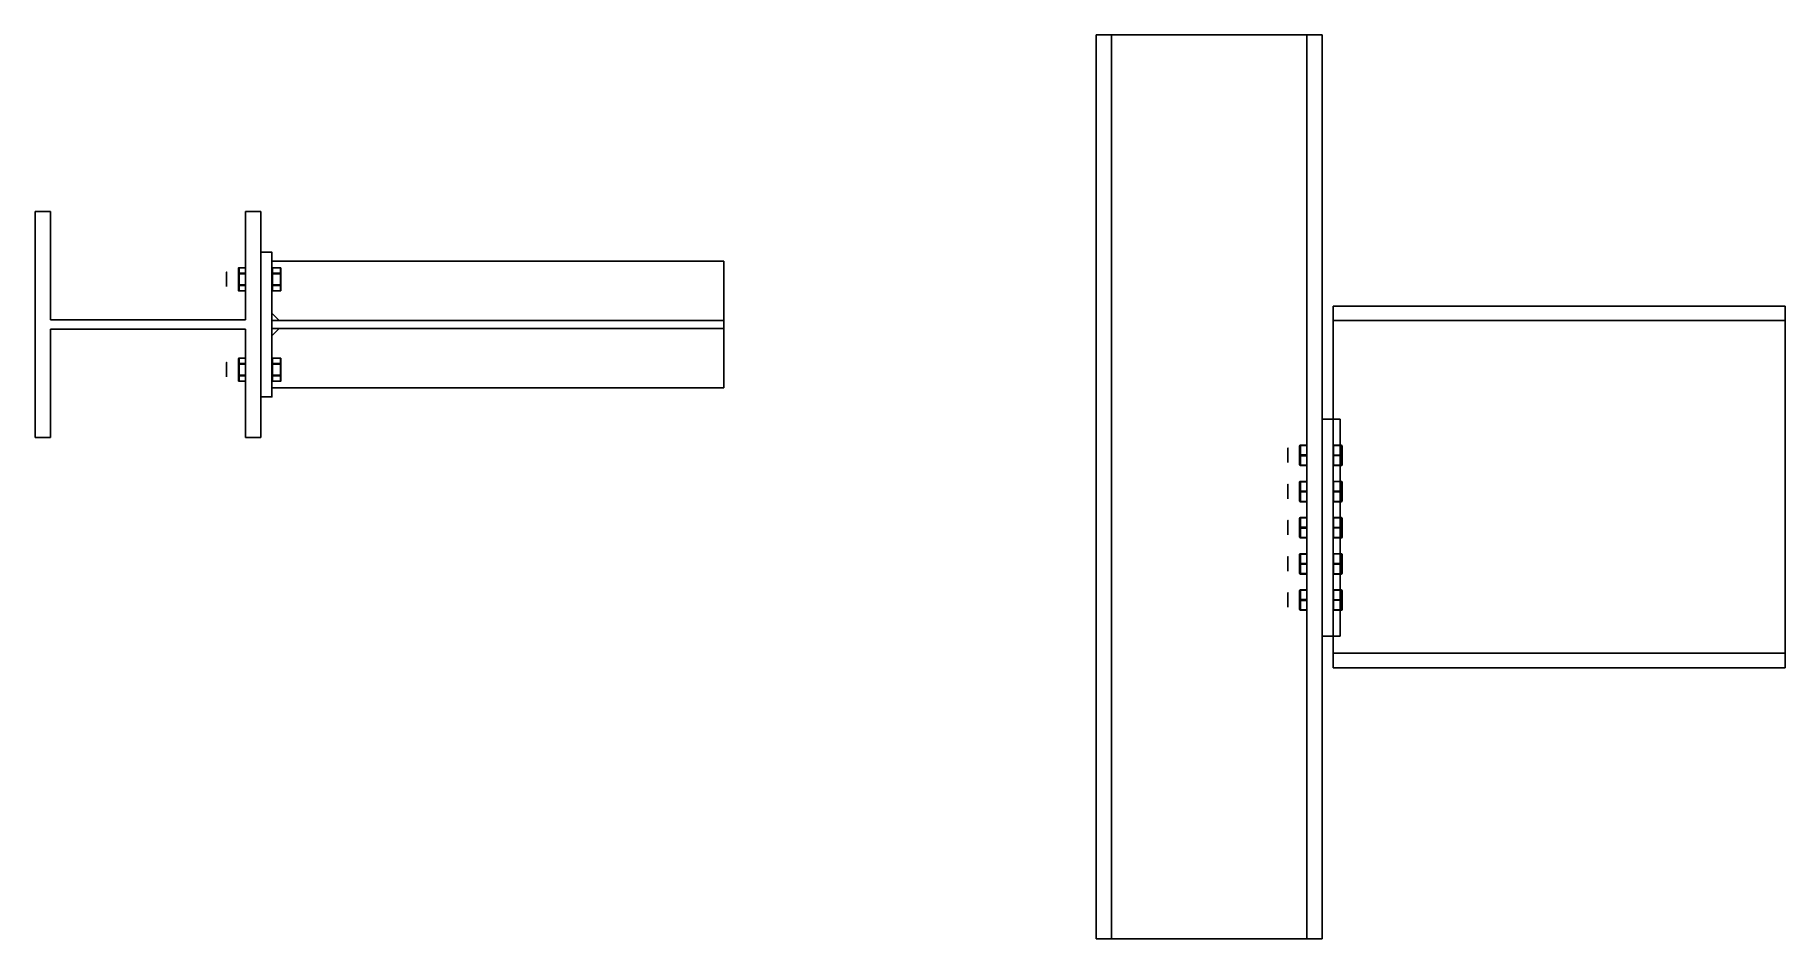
# Model space of a CAD drawing. Header units: millimetres. Extents: x -125 to 1811, y -680 to 320.
import ezdxf

# ---------------------------------------------------------------- set-up
doc = ezdxf.new("R2010")
doc.units = ezdxf.units.MM
doc.header["$MEASUREMENT"] = 0

msp = doc.modelspace()

# ---------------------------------------------------------------- linework, layer by layer
for p, q in [((1048.9, 320.3, 670.9), (1065.9, 320.3, 670.9)), ((1048.9, 320.3, 420.9), (1048.9, 320.3, 670.9)), ((1065.9, 320.3, 420.9), (1048.9, 320.3, 420.9)), ((1048.9, 320.3, 670.9), (1048.9, -679.7, 670.9)), ((1048.9, 320.3, 420.9), (1048.9, 320.3, 670.9)), ((1048.9, -679.7, 420.9), (1048.9, 320.3, 420.9)), ((1048.9, 320.3, 420.9), (1048.9, -679.7, 420.9)), ((1065.9, 320.3, 420.9), (1048.9, 320.3, 420.9)), ((1048.9, 320.3, 670.9), (1065.9, 320.3, 670.9)), ((1048.9, -679.7, 670.9), (1048.9, 320.3, 670.9)), ((1065.9, 320.3, 550.9), (1281.9, 320.3, 550.9)), ((1065.9, 320.3, 670.9), (1065.9, 320.3, 550.9)), ((1065.9, 320.3, 540.9), (1065.9, 320.3, 420.9)), ((1281.9, 320.3, 540.9), (1065.9, 320.3, 540.9)), ((1065.9, 320.3, 420.9), (1065.9, -679.7, 420.9)), ((1065.9, 320.3, 540.9), (1065.9, 320.3, 420.9)), ((1065.9, -679.7, 540.9), (1065.9, 320.3, 540.9)), ((1065.9, -679.7, 420.9), (1065.9, 320.3, 420.9)), ((1065.9, 320.3, 670.9), (1065.9, -679.7, 670.9)), ((1065.9, 320.3, 550.9), (1065.9, -679.7, 550.9)), ((1065.9, 320.3, 670.9), (1065.9, 320.3, 550.9)), ((1065.9, -679.7, 670.9), (1065.9, 320.3, 670.9)), ((1065.9, 320.3, 550.9), (1281.9, 320.3, 550.9)), ((1065.9, -679.7, 550.9), (1065.9, 320.3, 550.9)), ((1065.9, 320.3, 540.9), (1065.9, -679.7, 540.9)), ((1281.9, 320.3, 540.9), (1065.9, 320.3, 540.9)), ((1281.9, 320.3, 670.9), (1281.9, -679.7, 670.9)), ((1281.9, 320.3, 550.9), (1281.9, 320.3, 670.9)), ((1281.9, -679.7, 550.9), (1281.9, 320.3, 550.9)), ((1281.9, 320.3, 670.9), (1298.9, 320.3, 670.9)), ((1281.9, -679.7, 670.9), (1281.9, 320.3, 670.9)), ((1281.9, 320.3, 550.9), (1281.9, 320.3, 670.9)), ((1281.9, 320.3, 670.9), (1298.9, 320.3, 670.9)), ((1298.9, 320.3, 420.9), (1281.9, 320.3, 420.9)), ((1281.9, 320.3, 420.9), (1281.9, 320.3, 540.9)), ((1281.9, 320.3, 420.9), (1281.9, -679.7, 420.9)), ((1298.9, 320.3, 420.9), (1281.9, 320.3, 420.9)), ((1281.9, 320.3, 540.9), (1281.9, -679.7, 540.9)), ((1281.9, 320.3, 420.9), (1281.9, 320.3, 540.9)), ((1281.9, -679.7, 420.9), (1281.9, 320.3, 420.9)), ((1281.9, 320.3, 550.9), (1281.9, -679.7, 550.9)), ((1281.9, -679.7, 540.9), (1281.9, 320.3, 540.9)), ((1298.9, 320.3, 420.9), (1298.9, -679.7, 420.9)), ((1298.9, 320.3, 670.9), (1298.9, 320.3, 420.9)), ((1298.9, -679.7, 670.9), (1298.9, 320.3, 670.9)), ((1298.9, 320.3, 670.9), (1298.9, -679.7, 670.9)), ((1298.9, 320.3, 670.9), (1298.9, 320.3, 420.9)), ((1298.9, -679.7, 420.9), (1298.9, 320.3, 420.9)), ((-125, 125), (-108, 125)), ((-125, -125), (-125, 125)), ((-125, 125, 1000), (-108, 125, 1000)), ((-125, -125, 1000), (-125, 125, 1000)), ((-108, 125, 1000), (-125, 125, 1000)), ((-125, 125), (-108, 125)), ((-125, 125, 1000), (-125, 125)), ((-125, 125), (-125, 125, 1000)), ((-125, 125, 1000), (-125, -125, 1000)), ((-125, -125), (-125, 125)), ((-108, 125), (-108, 5)), ((-108, 125, 1000), (-108, 5, 1000)), ((-108, 125), (-108, 125, 1000)), ((-108, 5, 1000), (-108, 125, 1000)), ((-108, 125), (-108, 5)), ((-108, 125, 1000), (-108, 125)), ((125, 125, 1000), (108, 125, 1000)), ((108, 125), (125, 125)), ((108, 125, 1000), (108, 125)), ((108, 5), (108, 125)), ((108, 125), (125, 125)), ((108, 5, 1000), (108, 125, 1000)), ((108, 125, 1000), (125, 125, 1000)), ((108, 125), (108, 125, 1000)), ((108, 125, 1000), (108, 5, 1000)), ((108, 5), (108, 125)), ((125, 125), (125, 125, 1000)), ((125, 125), (125, -125)), ((125, 125, 1000), (125, -125, 1000)), ((125, -125, 1000), (125, 125, 1000)), ((125, 125), (125, -125)), ((125, 125, 1000), (125, 125)), ((125, 80, 425), (125, -80, 425)), ((136.9, 80, 425), (125, 80, 425)), ((125, 80, 425), (136.9, 80, 425)), ((125, 80, 665), (125, 80, 425)), ((137, 80, 665), (125, 80, 665)), ((125, -80, 665), (125, 80, 665)), ((125, 80, 665), (137, 80, 665)), ((125, -80, 425), (125, 80, 425)), ((125, 80, 665), (125, -80, 665)), ((125, 80, 425), (125, 80, 665)), ((137, 80, 425.1), (137, 80, 665)), ((137, 80, 665), (137, 12.4, 665)), ((137, 12.4, 665), (137, 80, 665)), ((137, 80, 665), (137, 80, 425.1)), ((137, 12.4, 425), (137, 79.9, 425)), ((137, 79.9, 425), (137, 12.4, 425)), ((100, 62, 625), (100, 56, 635.4)), ((100, 62, 465), (100, 56, 475.4)), ((100, 56, 454.6), (100, 62, 465)), ((100, 56, 475.4), (100, 62, 465)), ((100, 62, 465), (100, 56, 454.6)), ((100, 62, 505), (100, 56, 515.4)), ((100, 56, 494.6), (100, 62, 505)), ((100, 56, 515.4), (100, 62, 505)), ((100, 62, 505), (100, 56, 494.6)), ((100, 56, 534.6), (100, 62, 545)), ((100, 62, 545), (100, 56, 555.4)), ((100, 56, 614.6), (100, 62, 625)), ((100, 56, 635.4), (100, 62, 625)), ((100, 62, 625), (100, 56, 614.6)), ((100, 56, 574.6), (100, 62, 585)), ((100, 56, 595.4), (100, 62, 585)), ((100, 62, 585), (100, 56, 574.6)), ((100, 56, 555.4), (100, 62, 545)), ((100, 62, 545), (100, 56, 534.6)), ((100, 62, 585), (100, 56, 595.4)), ((108, 62.7, 464.6), (100.9, 62.7, 464.6)), ((100.9, 62.7, 464.6), (100.9, 56.8, 454.2)), ((108, 62.7, 624.6), (100.9, 62.7, 624.6)), ((100.9, 62.7, 624.6), (100.9, 56.8, 614.2)), ((100.9, 56.8, 635.8), (100.9, 62.7, 625.4)), ((100.9, 62.7, 625.4), (108, 62.7, 625.4)), ((108, 62.7, 624.6), (100.9, 62.7, 624.6)), ((100.9, 56.8, 475.8), (100.9, 62.7, 465.4)), ((100.9, 62.7, 465.4), (108, 62.7, 465.4)), ((100.9, 62.7, 465.4), (108, 62.7, 465.4)), ((108, 62.7, 464.6), (100.9, 62.7, 464.6)), ((100.9, 56.8, 475.8), (100.9, 62.7, 465.4)), ((100.9, 62.7, 464.6), (100.9, 56.8, 454.2)), ((100.9, 62.7, 505.4), (108, 62.7, 505.4)), ((108, 62.7, 504.6), (100.9, 62.7, 504.6)), ((108, 62.7, 504.6), (100.9, 62.7, 504.6)), ((100.9, 62.7, 504.6), (100.9, 56.8, 494.2)), ((100.9, 56.8, 515.8), (100.9, 62.7, 505.4)), ((100.9, 62.7, 505.4), (108, 62.7, 505.4)), ((100.9, 62.7, 545.4), (108, 62.7, 545.4)), ((108, 62.7, 544.6), (100.9, 62.7, 544.6)), ((100.9, 56.8, 515.8), (100.9, 62.7, 505.4)), ((100.9, 62.7, 504.6), (100.9, 56.8, 494.2)), ((108, 62.7, 544.6), (100.9, 62.7, 544.6)), ((100.9, 62.7, 544.6), (100.9, 56.8, 534.2)), ((100.9, 56.8, 555.8), (100.9, 62.7, 545.4)), ((100.9, 62.7, 545.4), (108, 62.7, 545.4)), ((100.9, 62.7, 544.6), (100.9, 56.8, 534.2)), ((100.9, 56.8, 555.8), (100.9, 62.7, 545.4)), ((100.9, 62.7, 585.4), (108, 62.7, 585.4)), ((108, 62.7, 584.6), (100.9, 62.7, 584.6)), ((100.9, 62.7, 624.6), (100.9, 56.8, 614.2)), ((100.9, 56.8, 595.8), (100.9, 62.7, 585.4)), ((100.9, 62.7, 585.4), (108, 62.7, 585.4)), ((108, 62.7, 584.6), (100.9, 62.7, 584.6)), ((100.9, 62.7, 584.6), (100.9, 56.8, 574.2)), ((100.9, 56.8, 635.8), (100.9, 62.7, 625.4)), ((100.9, 62.7, 625.4), (108, 62.7, 625.4)), ((100.9, 62.7, 584.6), (100.9, 56.8, 574.2)), ((100.9, 56.8, 595.8), (100.9, 62.7, 585.4)), ((108, 56.8, 454.2), (108, 62.7, 464.6)), ((108, 56.8, 614.2), (108, 62.7, 624.6)), ((108, 62.7, 465.4), (108, 56.8, 475.8)), ((108, 56.8, 494.2), (108, 62.7, 504.6)), ((108, 62.7, 505.4), (108, 56.8, 515.8)), ((108, 56.8, 534.2), (108, 62.7, 544.6)), ((108, 62.7, 545.4), (108, 56.8, 555.8)), ((108, 62.7, 585.4), (108, 56.8, 595.8)), ((108, 56.8, 574.2), (108, 62.7, 584.6)), ((108, 62.7, 625.4), (108, 56.8, 635.8)), ((108, 56.8, 555.8), (108, 62.7, 545.4)), ((108, 62.7, 544.6), (108, 56.8, 534.2)), ((108, 56.8, 635.8), (108, 62.7, 625.4)), ((108, 62.7, 624.6), (108, 56.8, 614.2)), ((108, 56.8, 475.8), (108, 62.7, 465.4)), ((108, 62.7, 464.6), (108, 56.8, 454.2)), ((108, 56.8, 595.8), (108, 62.7, 585.4)), ((108, 62.7, 584.6), (108, 56.8, 574.2)), ((108, 56.8, 515.8), (108, 62.7, 505.4)), ((108, 62.7, 504.6), (108, 56.8, 494.2)), ((137, 4.5, 316), (137, 70, 316)), ((137, 70, 316), (137, 70, 300)), ((137, 70, 300), (137, -70, 300)), ((137, 70, 684), (137, 4.5, 684)), ((137, 70, 700), (137, 70, 684)), ((137, -70, 700), (137, 70, 700)), ((137, 70, 300), (137, -70, 300)), ((637, 70, 300), (137, 70, 300)), ((137, 70, 700), (637, 70, 700)), ((137, -70, 700), (137, 70, 700)), ((137, 70, 316), (637, 70, 316)), ((137, 4.5, 316), (137, 70, 316)), ((137, 70, 684), (137, 4.5, 684)), ((637, 70, 684), (137, 70, 684)), ((137, 70, 684), (637, 70, 684)), ((137, 70, 700), (137, 70, 684)), ((637, 70, 700), (137, 70, 700)), ((137, 70, 300), (637, 70, 300)), ((137, 70, 316), (137, 70, 300)), ((637, 70, 316), (137, 70, 316)), ((137, 56.2, 494.3), (137, 62.3, 505)), ((137, 62.3, 465), (137, 56.2, 475.7)), ((137, 62.3, 505), (137, 56.2, 515.7)), ((137, 56.2, 454.3), (137, 62.3, 465)), ((137, 62.3, 545), (137, 56.2, 555.7)), ((137, 62.3, 625), (137, 56.2, 635.7)), ((137, 56.2, 574.3), (137, 62.3, 585)), ((137, 56.2, 614.3), (137, 62.3, 625)), ((137, 62.3, 625), (137, 56.2, 635.7)), ((137, 56.2, 494.3), (137, 62.3, 505)), ((137, 62.3, 505), (137, 56.2, 515.7)), ((137, 56.2, 454.3), (137, 62.3, 465)), ((137, 62.3, 465), (137, 56.2, 475.7)), ((137, 56.2, 534.3), (137, 62.3, 545)), ((137, 62.3, 545), (137, 56.2, 555.7)), ((137, 56.2, 574.3), (137, 62.3, 585)), ((137, 62.3, 585), (137, 56.2, 595.7)), ((137, 56.2, 534.3), (137, 62.3, 545)), ((137, 56.2, 614.3), (137, 62.3, 625)), ((137, 62.3, 585), (137, 56.2, 595.7)), ((137.6, 62.8, 544.7), (146.4, 62.8, 544.7)), ((137.6, 56.7, 534), (137.6, 62.8, 544.7)), ((137.6, 62.8, 504.7), (137.6, 56.7, 494)), ((137.6, 62.8, 504.7), (146.4, 62.8, 504.7)), ((137.6, 56.7, 494), (137.6, 62.8, 504.7)), ((137.6, 56.7, 476), (137.6, 62.8, 465.3)), ((137.6, 56.7, 516), (137.6, 62.8, 505.3)), ((137.6, 62.8, 464.7), (137.6, 56.7, 454)), ((137.6, 56.7, 556), (137.6, 62.8, 545.3)), ((137.6, 56.7, 636), (137.6, 62.8, 625.3)), ((146.4, 62.8, 624.7), (137.6, 62.8, 624.7)), ((137.6, 62.8, 625.3), (146.4, 62.8, 625.3)), ((146.4, 62.8, 584.7), (137.6, 62.8, 584.7)), ((137.6, 62.8, 585.3), (146.4, 62.8, 585.3)), ((146.4, 62.8, 464.7), (137.6, 62.8, 464.7)), ((137.6, 62.8, 465.3), (146.4, 62.8, 465.3)), ((146.4, 62.8, 504.7), (137.6, 62.8, 504.7)), ((137.6, 62.8, 505.3), (146.4, 62.8, 505.3)), ((146.4, 62.8, 544.7), (137.6, 62.8, 544.7)), ((137.6, 62.8, 545.3), (146.4, 62.8, 545.3)), ((137.6, 62.8, 464.7), (146.4, 62.8, 464.7)), ((137.6, 56.7, 454), (137.6, 62.8, 464.7)), ((137.6, 62.8, 584.7), (137.6, 56.7, 574)), ((146.4, 62.8, 505.3), (137.6, 62.8, 505.3)), ((137.6, 62.8, 505.3), (137.6, 56.7, 516)), ((146.4, 62.8, 465.3), (137.6, 62.8, 465.3)), ((137.6, 62.8, 465.3), (137.6, 56.7, 476)), ((137.6, 62.8, 624.7), (146.4, 62.8, 624.7)), ((137.6, 56.7, 614), (137.6, 62.8, 624.7)), ((146.4, 62.8, 545.3), (137.6, 62.8, 545.3)), ((137.6, 62.8, 545.3), (137.6, 56.7, 556)), ((137.6, 62.8, 584.7), (146.4, 62.8, 584.7)), ((137.6, 56.7, 574), (137.6, 62.8, 584.7)), ((146.4, 62.8, 625.3), (137.6, 62.8, 625.3)), ((137.6, 62.8, 625.3), (137.6, 56.7, 636)), ((146.4, 62.8, 585.3), (137.6, 62.8, 585.3)), ((137.6, 62.8, 585.3), (137.6, 56.7, 596)), ((137.6, 62.8, 544.7), (137.6, 56.7, 534)), ((137.6, 62.8, 624.7), (137.6, 56.7, 614)), ((137.6, 56.7, 596), (137.6, 62.8, 585.3)), ((146.4, 62.8, 544.7), (146.4, 56.7, 534)), ((146.4, 62.8, 504.7), (146.4, 56.7, 494)), ((146.4, 62.8, 465.3), (146.4, 56.7, 476)), ((146.4, 56.7, 534), (146.4, 62.8, 544.7)), ((146.4, 56.7, 494), (146.4, 62.8, 504.7)), ((146.4, 62.8, 545.3), (146.4, 56.7, 556)), ((146.4, 56.7, 454), (146.4, 62.8, 464.7)), ((146.4, 56.7, 574), (146.4, 62.8, 584.7)), ((146.4, 62.8, 505.3), (146.4, 56.7, 516)), ((146.4, 62.8, 585.3), (146.4, 56.7, 596)), ((146.4, 56.7, 614), (146.4, 62.8, 624.7)), ((146.4, 62.8, 625.3), (146.4, 56.7, 636)), ((146.4, 62.8, 464.7), (146.4, 56.7, 454)), ((146.4, 56.7, 516), (146.4, 62.8, 505.3)), ((146.4, 56.7, 476), (146.4, 62.8, 465.3)), ((146.4, 62.8, 624.7), (146.4, 56.7, 614)), ((146.4, 56.7, 556), (146.4, 62.8, 545.3)), ((146.4, 62.8, 584.7), (146.4, 56.7, 574)), ((146.4, 56.7, 636), (146.4, 62.8, 625.3)), ((146.4, 56.7, 596), (146.4, 62.8, 585.3)), ((147, 56.2, 475.7), (147, 62.3, 465)), ((147, 62.3, 545), (147, 56.2, 534.3)), ((147, 62.3, 505), (147, 56.2, 494.3)), ((147, 56.2, 555.7), (147, 62.3, 545)), ((147, 62.3, 465), (147, 56.2, 454.3)), ((147, 62.3, 585), (147, 56.2, 574.3)), ((147, 56.2, 515.7), (147, 62.3, 505)), ((147, 56.2, 595.7), (147, 62.3, 585)), ((147, 62.3, 625), (147, 56.2, 614.3)), ((147, 56.2, 635.7), (147, 62.3, 625)), ((147, 56.2, 454.3), (147, 62.3, 465)), ((147, 62.3, 465), (147, 56.2, 475.7)), ((147, 56.2, 574.3), (147, 62.3, 585)), ((147, 62.3, 585), (147, 56.2, 595.7)), ((147, 56.2, 534.3), (147, 62.3, 545)), ((147, 62.3, 545), (147, 56.2, 555.7)), ((147, 56.2, 494.3), (147, 62.3, 505)), ((147, 62.3, 505), (147, 56.2, 515.7)), ((147, 56.2, 614.3), (147, 62.3, 625)), ((147, 62.3, 625), (147, 56.2, 635.7)), ((637, 4.5, 316), (637, 70, 316)), ((637, 70, 684), (637, 4.5, 684)), ((637, 70, 316), (637, 70, 300)), ((637, 70, 700), (637, 70, 684)), ((637, 70, 300), (637, -70, 300)), ((637, -70, 700), (637, 70, 700)), ((637, -70, 300), (637, 70, 300)), ((637, 70, 700), (637, -70, 700)), ((637, 70, 316), (637, 4.5, 316)), ((637, 4.5, 684), (637, 70, 684)), ((637, 70, 684), (637, 70, 700)), ((637, 70, 300), (637, 70, 316)), ((100, 44, 475.4), (100, 56, 475.4)), ((100, 56, 454.6), (100, 44, 454.6)), ((100, 44, 454.6), (100, 56, 454.6)), ((100, 56, 515.4), (100, 44, 515.4)), ((100, 44, 494.6), (100, 56, 494.6)), ((100, 44, 534.6), (100, 56, 534.6)), ((100, 44, 515.4), (100, 56, 515.4)), ((100, 56, 494.6), (100, 44, 494.6)), ((100, 56, 555.4), (100, 44, 555.4)), ((100, 56, 635.4), (100, 44, 635.4)), ((100, 44, 614.6), (100, 56, 614.6)), ((100, 44, 635.4), (100, 56, 635.4)), ((100, 56, 614.6), (100, 44, 614.6)), ((100, 44, 574.6), (100, 56, 574.6)), ((100, 44, 595.4), (100, 56, 595.4)), ((100, 56, 574.6), (100, 44, 574.6)), ((100, 44, 555.4), (100, 56, 555.4)), ((100, 56, 534.6), (100, 44, 534.6)), ((100, 56, 595.4), (100, 44, 595.4)), ((100, 56, 475.4), (100, 44, 475.4)), ((100, 44, 635.4), (100, 38, 625)), ((100, 38, 625), (100, 44, 614.6)), ((100, 44, 475.4), (100, 38, 465)), ((100, 38, 465), (100, 44, 454.6)), ((100, 38, 465), (100, 44, 475.4)), ((100, 44, 454.6), (100, 38, 465)), ((100, 38, 505), (100, 44, 494.6)), ((100, 44, 515.4), (100, 38, 505)), ((100, 38, 545), (100, 44, 534.6)), ((100, 38, 505), (100, 44, 515.4)), ((100, 44, 494.6), (100, 38, 505)), ((100, 44, 555.4), (100, 38, 545)), ((100, 38, 625), (100, 44, 635.4)), ((100, 44, 614.6), (100, 38, 625)), ((100, 44, 595.4), (100, 38, 585)), ((100, 38, 585), (100, 44, 595.4)), ((100, 44, 574.6), (100, 38, 585)), ((100, 38, 545), (100, 44, 555.4)), ((100, 44, 534.6), (100, 38, 545)), ((100, 38, 585), (100, 44, 574.6)), ((100.9, 56.8, 454.2), (108, 56.8, 454.2)), ((100.9, 56.8, 614.2), (108, 56.8, 614.2)), ((108, 56.8, 475.8), (100.9, 56.8, 475.8)), ((108, 56.8, 475.8), (100.9, 56.8, 475.8)), ((100.9, 56.8, 454.2), (108, 56.8, 454.2)), ((108, 56.8, 515.8), (100.9, 56.8, 515.8)), ((100.9, 56.8, 494.2), (108, 56.8, 494.2)), ((100.9, 56.8, 494.2), (108, 56.8, 494.2)), ((108, 56.8, 515.8), (100.9, 56.8, 515.8)), ((100.9, 56.8, 534.2), (108, 56.8, 534.2)), ((108, 56.8, 555.8), (100.9, 56.8, 555.8)), ((100.9, 56.8, 534.2), (108, 56.8, 534.2)), ((108, 56.8, 555.8), (100.9, 56.8, 555.8)), ((108, 56.8, 595.8), (100.9, 56.8, 595.8)), ((108, 56.8, 595.8), (100.9, 56.8, 595.8)), ((100.9, 56.8, 574.2), (108, 56.8, 574.2)), ((100.9, 56.8, 574.2), (108, 56.8, 574.2)), ((108, 56.8, 635.8), (100.9, 56.8, 635.8)), ((108, 56.8, 635.8), (100.9, 56.8, 635.8)), ((100.9, 56.8, 614.2), (108, 56.8, 614.2)), ((100.9, 56, 476.3), (108, 56, 476.3)), ((100.9, 44, 476.3), (100.9, 56, 476.3)), ((100.9, 56, 476.3), (108, 56, 476.3)), ((100.9, 56, 453.7), (100.9, 44, 453.7)), ((108, 56, 453.7), (100.9, 56, 453.7)), ((100.9, 56, 453.7), (100.9, 44, 453.7)), ((108, 56, 453.7), (100.9, 56, 453.7)), ((100.9, 44, 516.3), (100.9, 56, 516.3)), ((100.9, 56, 516.3), (108, 56, 516.3)), ((100.9, 56, 516.3), (108, 56, 516.3)), ((100.9, 56, 493.7), (100.9, 44, 493.7)), ((108, 56, 493.7), (100.9, 56, 493.7)), ((100.9, 44, 556.3), (100.9, 56, 556.3)), ((100.9, 56, 556.3), (108, 56, 556.3)), ((100.9, 56, 533.7), (100.9, 44, 533.7)), ((108, 56, 533.7), (100.9, 56, 533.7)), ((108, 56, 493.7), (100.9, 56, 493.7)), ((100.9, 44, 516.3), (100.9, 56, 516.3)), ((100.9, 56, 493.7), (100.9, 44, 493.7)), ((100.9, 56, 533.7), (100.9, 44, 533.7)), ((108, 56, 533.7), (100.9, 56, 533.7)), ((100.9, 56, 556.3), (108, 56, 556.3)), ((100.9, 44, 556.3), (100.9, 56, 556.3)), ((100.9, 44, 596.3), (100.9, 56, 596.3)), ((100.9, 56, 596.3), (108, 56, 596.3)), ((100.9, 56, 596.3), (108, 56, 596.3)), ((100.9, 44, 636.3), (100.9, 56, 636.3)), ((100.9, 56, 573.7), (100.9, 44, 573.7)), ((108, 56, 573.7), (100.9, 56, 573.7)), ((100.9, 56, 613.7), (100.9, 44, 613.7)), ((108, 56, 573.7), (100.9, 56, 573.7)), ((100.9, 56, 613.7), (100.9, 44, 613.7)), ((108, 56, 613.7), (100.9, 56, 613.7)), ((100.9, 44, 636.3), (100.9, 56, 636.3)), ((100.9, 56, 636.3), (108, 56, 636.3)), ((100.9, 56, 636.3), (108, 56, 636.3)), ((100.9, 56, 573.7), (100.9, 44, 573.7)), ((108, 56, 613.7), (100.9, 56, 613.7)), ((100.9, 44, 596.3), (100.9, 56, 596.3)), ((100.9, 44, 476.3), (100.9, 56, 476.3)), ((108, 44, 476.3), (100.9, 44, 476.3)), ((100.9, 44, 453.7), (108, 44, 453.7)), ((108, 44, 516.3), (100.9, 44, 516.3)), ((100.9, 44, 493.7), (108, 44, 493.7)), ((108, 44, 516.3), (100.9, 44, 516.3)), ((100.9, 44, 493.7), (108, 44, 493.7)), ((108, 44, 556.3), (100.9, 44, 556.3)), ((100.9, 44, 533.7), (108, 44, 533.7)), ((100.9, 44, 533.7), (108, 44, 533.7)), ((108, 44, 556.3), (100.9, 44, 556.3)), ((108, 44, 596.3), (100.9, 44, 596.3)), ((108, 44, 596.3), (100.9, 44, 596.3)), ((100.9, 44, 573.7), (108, 44, 573.7)), ((100.9, 44, 573.7), (108, 44, 573.7)), ((100.9, 44, 613.7), (108, 44, 613.7)), ((108, 44, 636.3), (100.9, 44, 636.3)), ((108, 44, 636.3), (100.9, 44, 636.3)), ((100.9, 44, 613.7), (108, 44, 613.7)), ((108, 44, 476.3), (100.9, 44, 476.3)), ((100.9, 44, 453.7), (108, 44, 453.7)), ((100.9, 37.3, 625.4), (100.9, 43.2, 635.8)), ((100.9, 43.2, 635.8), (108, 43.2, 635.8)), ((100.9, 43.2, 614.2), (100.9, 37.3, 624.6)), ((108, 43.2, 614.2), (100.9, 43.2, 614.2)), ((100.9, 37.3, 625.4), (100.9, 43.2, 635.8)), ((100.9, 43.2, 614.2), (100.9, 37.3, 624.6)), ((100.9, 43.2, 454.2), (100.9, 37.3, 464.6)), ((108, 43.2, 454.2), (100.9, 43.2, 454.2)), ((100.9, 37.3, 465.4), (100.9, 43.2, 475.8)), ((100.9, 43.2, 454.2), (100.9, 37.3, 464.6)), ((108, 43.2, 494.2), (100.9, 43.2, 494.2)), ((100.9, 43.2, 494.2), (100.9, 37.3, 504.6)), ((108, 43.2, 494.2), (100.9, 43.2, 494.2)), ((100.9, 37.3, 505.4), (100.9, 43.2, 515.8)), ((100.9, 43.2, 515.8), (108, 43.2, 515.8)), ((100.9, 43.2, 515.8), (108, 43.2, 515.8)), ((100.9, 43.2, 494.2), (100.9, 37.3, 504.6)), ((100.9, 37.3, 545.4), (100.9, 43.2, 555.8)), ((100.9, 43.2, 555.8), (108, 43.2, 555.8)), ((108, 43.2, 534.2), (100.9, 43.2, 534.2)), ((100.9, 43.2, 555.8), (108, 43.2, 555.8)), ((100.9, 37.3, 505.4), (100.9, 43.2, 515.8)), ((100.9, 43.2, 534.2), (100.9, 37.3, 544.6)), ((100.9, 43.2, 534.2), (100.9, 37.3, 544.6)), ((108, 43.2, 534.2), (100.9, 43.2, 534.2)), ((100.9, 37.3, 545.4), (100.9, 43.2, 555.8)), ((100.9, 43.2, 595.8), (108, 43.2, 595.8)), ((108, 43.2, 574.2), (100.9, 43.2, 574.2)), ((100.9, 37.3, 585.4), (100.9, 43.2, 595.8)), ((100.9, 43.2, 595.8), (108, 43.2, 595.8)), ((100.9, 43.2, 574.2), (100.9, 37.3, 584.6)), ((108, 43.2, 574.2), (100.9, 43.2, 574.2)), ((100.9, 37.3, 585.4), (100.9, 43.2, 595.8)), ((100.9, 43.2, 635.8), (108, 43.2, 635.8)), ((100.9, 43.2, 574.2), (100.9, 37.3, 584.6)), ((108, 43.2, 614.2), (100.9, 43.2, 614.2)), ((100.9, 37.3, 465.4), (100.9, 43.2, 475.8)), ((100.9, 43.2, 475.8), (108, 43.2, 475.8)), ((100.9, 43.2, 475.8), (108, 43.2, 475.8)), ((108, 43.2, 454.2), (100.9, 43.2, 454.2)), ((108, 56, 476.3), (108, 44, 476.3)), ((108, 44, 453.7), (108, 56, 453.7)), ((108, 56, 516.3), (108, 44, 516.3)), ((108, 44, 493.7), (108, 56, 493.7)), ((108, 56, 556.3), (108, 44, 556.3)), ((108, 44, 533.7), (108, 56, 533.7)), ((108, 56, 596.3), (108, 44, 596.3)), ((108, 44, 573.7), (108, 56, 573.7)), ((108, 44, 613.7), (108, 56, 613.7)), ((108, 56, 636.3), (108, 44, 636.3)), ((108, 44, 556.3), (108, 56, 556.3)), ((108, 56, 533.7), (108, 44, 533.7)), ((108, 44, 636.3), (108, 56, 636.3)), ((108, 56, 613.7), (108, 44, 613.7)), ((108, 44, 476.3), (108, 56, 476.3)), ((108, 56, 453.7), (108, 44, 453.7)), ((108, 44, 596.3), (108, 56, 596.3)), ((108, 56, 573.7), (108, 44, 573.7)), ((108, 44, 516.3), (108, 56, 516.3)), ((108, 56, 493.7), (108, 44, 493.7)), ((108, 43.2, 635.8), (108, 37.3, 625.4)), ((108, 37.3, 624.6), (108, 43.2, 614.2)), ((108, 37.3, 464.6), (108, 43.2, 454.2)), ((108, 37.3, 504.6), (108, 43.2, 494.2)), ((108, 43.2, 515.8), (108, 37.3, 505.4)), ((108, 43.2, 555.8), (108, 37.3, 545.4)), ((108, 37.3, 544.6), (108, 43.2, 534.2)), ((108, 43.2, 595.8), (108, 37.3, 585.4)), ((108, 37.3, 584.6), (108, 43.2, 574.2)), ((108, 43.2, 475.8), (108, 37.3, 465.4)), ((108, 37.3, 545.4), (108, 43.2, 555.8)), ((108, 43.2, 534.2), (108, 37.3, 544.6)), ((108, 37.3, 625.4), (108, 43.2, 635.8)), ((108, 43.2, 614.2), (108, 37.3, 624.6)), ((108, 37.3, 465.4), (108, 43.2, 475.8)), ((108, 43.2, 454.2), (108, 37.3, 464.6)), ((108, 37.3, 585.4), (108, 43.2, 595.8)), ((108, 43.2, 574.2), (108, 37.3, 584.6)), ((108, 37.3, 505.4), (108, 43.2, 515.8)), ((108, 43.2, 494.2), (108, 37.3, 504.6)), ((137, 56.2, 515.7), (137, 43.8, 515.7)), ((137, 56.2, 475.7), (137, 43.8, 475.7)), ((137, 43.8, 454.3), (137, 56.2, 454.3)), ((137, 56.2, 555.7), (137, 43.8, 555.7)), ((137, 43.8, 574.3), (137, 56.2, 574.3)), ((137, 43.8, 614.3), (137, 56.2, 614.3)), ((137, 56.2, 635.7), (137, 43.8, 635.7)), ((137, 43.8, 614.3), (137, 56.2, 614.3)), ((137, 56.2, 635.7), (137, 43.8, 635.7)), ((137, 43.8, 494.3), (137, 56.2, 494.3)), ((137, 56.2, 515.7), (137, 43.8, 515.7)), ((137, 43.8, 454.3), (137, 56.2, 454.3)), ((137, 56.2, 475.7), (137, 43.8, 475.7)), ((137, 43.8, 534.3), (137, 56.2, 534.3)), ((137, 56.2, 555.7), (137, 43.8, 555.7)), ((137, 43.8, 574.3), (137, 56.2, 574.3)), ((137, 56.2, 595.7), (137, 43.8, 595.7)), ((137, 43.8, 534.3), (137, 56.2, 534.3)), ((137, 43.8, 494.3), (137, 56.2, 494.3)), ((137, 56.2, 595.7), (137, 43.8, 595.7)), ((137, 37.7, 465), (137, 43.8, 454.3)), ((137, 37.7, 505), (137, 43.8, 494.3)), ((137, 43.8, 475.7), (137, 37.7, 465)), ((137, 37.7, 585), (137, 43.8, 574.3)), ((137, 43.8, 595.7), (137, 37.7, 585)), ((137, 37.7, 625), (137, 43.8, 614.3)), ((137, 43.8, 635.7), (137, 37.7, 625)), ((137, 37.7, 625), (137, 43.8, 614.3)), ((137, 43.8, 635.7), (137, 37.7, 625)), ((137, 37.7, 505), (137, 43.8, 494.3)), ((137, 43.8, 515.7), (137, 37.7, 505)), ((137, 37.7, 465), (137, 43.8, 454.3)), ((137, 43.8, 475.7), (137, 37.7, 465)), ((137, 37.7, 545), (137, 43.8, 534.3)), ((137, 43.8, 555.7), (137, 37.7, 545)), ((137, 37.7, 585), (137, 43.8, 574.3)), ((137, 43.8, 595.7), (137, 37.7, 585)), ((137, 37.7, 545), (137, 43.8, 534.3)), ((137, 43.8, 515.7), (137, 37.7, 505)), ((137, 43.8, 555.7), (137, 37.7, 545)), ((146.4, 56.7, 534), (137.6, 56.7, 534)), ((146.4, 56.7, 494), (137.6, 56.7, 494)), ((146.4, 56.7, 454), (137.6, 56.7, 454)), ((137.6, 56.7, 516), (146.4, 56.7, 516)), ((137.6, 56.7, 476), (146.4, 56.7, 476)), ((146.4, 56.7, 596), (137.6, 56.7, 596)), ((146.4, 56.7, 614), (137.6, 56.7, 614)), ((137.6, 56.7, 556), (146.4, 56.7, 556)), ((146.4, 56.7, 574), (137.6, 56.7, 574)), ((137.6, 56.7, 636), (146.4, 56.7, 636)), ((137.6, 56.7, 596), (146.4, 56.7, 596)), ((137.6, 56.7, 534), (146.4, 56.7, 534)), ((137.6, 56.7, 614), (146.4, 56.7, 614)), ((137.6, 56.7, 494), (146.4, 56.7, 494)), ((146.4, 56.7, 476), (137.6, 56.7, 476)), ((146.4, 56.7, 516), (137.6, 56.7, 516)), ((137.6, 56.7, 454), (146.4, 56.7, 454)), ((146.4, 56.7, 556), (137.6, 56.7, 556)), ((146.4, 56.7, 636), (137.6, 56.7, 636)), ((137.6, 56.7, 574), (146.4, 56.7, 574)), ((137.6, 56.2, 533.7), (146.4, 56.2, 533.7)), ((137.6, 43.8, 533.7), (137.6, 56.2, 533.7)), ((137.6, 43.8, 516.3), (137.6, 56.2, 516.3)), ((137.6, 43.8, 476.3), (137.6, 56.2, 476.3)), ((137.6, 56.2, 453.7), (137.6, 43.8, 453.7)), ((137.6, 56.2, 493.7), (146.4, 56.2, 493.7)), ((137.6, 43.8, 493.7), (137.6, 56.2, 493.7)), ((137.6, 43.8, 556.3), (137.6, 56.2, 556.3)), ((137.6, 56.2, 573.7), (137.6, 43.8, 573.7)), ((137.6, 56.2, 613.7), (137.6, 43.8, 613.7)), ((137.6, 43.8, 636.3), (137.6, 56.2, 636.3)), ((137.6, 56.2, 476.3), (137.6, 43.8, 476.3)), ((146.4, 56.2, 476.3), (137.6, 56.2, 476.3)), ((137.6, 56.2, 516.3), (137.6, 43.8, 516.3)), ((146.4, 56.2, 516.3), (137.6, 56.2, 516.3)), ((137.6, 56.2, 453.7), (146.4, 56.2, 453.7)), ((137.6, 43.8, 453.7), (137.6, 56.2, 453.7)), ((137.6, 56.2, 596.3), (146.4, 56.2, 596.3)), ((137.6, 56.2, 596.3), (137.6, 43.8, 596.3)), ((146.4, 56.2, 596.3), (137.6, 56.2, 596.3)), ((137.6, 56.2, 613.7), (146.4, 56.2, 613.7)), ((137.6, 43.8, 613.7), (137.6, 56.2, 613.7)), ((137.6, 56.2, 573.7), (146.4, 56.2, 573.7)), ((137.6, 43.8, 573.7), (137.6, 56.2, 573.7)), ((137.6, 56.2, 636.3), (137.6, 43.8, 636.3)), ((146.4, 56.2, 636.3), (137.6, 56.2, 636.3)), ((137.6, 56.2, 556.3), (137.6, 43.8, 556.3)), ((146.4, 56.2, 556.3), (137.6, 56.2, 556.3)), ((146.4, 56.2, 533.7), (137.6, 56.2, 533.7)), ((137.6, 56.2, 533.7), (137.6, 43.8, 533.7)), ((137.6, 56.2, 493.7), (137.6, 43.8, 493.7)), ((137.6, 43.8, 596.3), (137.6, 56.2, 596.3)), ((146.4, 56.2, 613.7), (137.6, 56.2, 613.7)), ((146.4, 56.2, 493.7), (137.6, 56.2, 493.7)), ((137.6, 56.2, 476.3), (146.4, 56.2, 476.3)), ((137.6, 56.2, 516.3), (146.4, 56.2, 516.3)), ((146.4, 56.2, 453.7), (137.6, 56.2, 453.7)), ((137.6, 56.2, 556.3), (146.4, 56.2, 556.3)), ((137.6, 56.2, 636.3), (146.4, 56.2, 636.3)), ((146.4, 56.2, 573.7), (137.6, 56.2, 573.7)), ((146.4, 43.8, 533.7), (137.6, 43.8, 533.7)), ((146.4, 43.8, 493.7), (137.6, 43.8, 493.7)), ((146.4, 43.8, 516.3), (137.6, 43.8, 516.3)), ((137.6, 43.8, 493.7), (146.4, 43.8, 493.7)), ((146.4, 43.8, 636.3), (137.6, 43.8, 636.3)), ((137.6, 43.8, 476.3), (146.4, 43.8, 476.3)), ((137.6, 43.8, 516.3), (146.4, 43.8, 516.3)), ((146.4, 43.8, 453.7), (137.6, 43.8, 453.7)), ((146.4, 43.8, 596.3), (137.6, 43.8, 596.3)), ((137.6, 43.8, 613.7), (146.4, 43.8, 613.7)), ((137.6, 43.8, 596.3), (146.4, 43.8, 596.3)), ((146.4, 43.8, 613.7), (137.6, 43.8, 613.7)), ((146.4, 43.8, 573.7), (137.6, 43.8, 573.7)), ((137.6, 43.8, 636.3), (146.4, 43.8, 636.3)), ((137.6, 43.8, 556.3), (146.4, 43.8, 556.3)), ((137.6, 43.8, 533.7), (146.4, 43.8, 533.7)), ((137.6, 43.8, 573.7), (146.4, 43.8, 573.7)), ((146.4, 43.8, 476.3), (137.6, 43.8, 476.3)), ((137.6, 43.8, 453.7), (146.4, 43.8, 453.7)), ((146.4, 43.8, 556.3), (137.6, 43.8, 556.3)), ((137.6, 43.3, 534), (146.4, 43.3, 534)), ((137.6, 37.2, 544.7), (137.6, 43.3, 534)), ((137.6, 43.3, 454), (137.6, 37.2, 464.7)), ((137.6, 43.3, 516), (137.6, 37.2, 505.3)), ((146.4, 43.3, 516), (137.6, 43.3, 516)), ((137.6, 43.3, 476), (137.6, 37.2, 465.3)), ((146.4, 43.3, 476), (137.6, 43.3, 476)), ((137.6, 43.3, 494), (137.6, 37.2, 504.7)), ((137.6, 37.2, 465.3), (137.6, 43.3, 476)), ((137.6, 43.3, 516), (146.4, 43.3, 516)), ((146.4, 43.3, 494), (137.6, 43.3, 494)), ((137.6, 43.3, 596), (137.6, 37.2, 585.3)), ((146.4, 43.3, 596), (137.6, 43.3, 596)), ((137.6, 43.3, 574), (137.6, 37.2, 584.7)), ((137.6, 37.2, 585.3), (137.6, 43.3, 596)), ((137.6, 43.3, 614), (137.6, 37.2, 624.7)), ((137.6, 37.2, 625.3), (137.6, 43.3, 636)), ((137.6, 43.3, 636), (146.4, 43.3, 636)), ((137.6, 43.3, 494), (146.4, 43.3, 494)), ((137.6, 37.2, 504.7), (137.6, 43.3, 494)), ((137.6, 43.3, 454), (146.4, 43.3, 454)), ((137.6, 37.2, 464.7), (137.6, 43.3, 454)), ((137.6, 43.3, 614), (146.4, 43.3, 614)), ((137.6, 37.2, 624.7), (137.6, 43.3, 614)), ((137.6, 43.3, 636), (137.6, 37.2, 625.3)), ((146.4, 43.3, 636), (137.6, 43.3, 636)), ((137.6, 43.3, 596), (146.4, 43.3, 596)), ((146.4, 43.3, 614), (137.6, 43.3, 614)), ((137.6, 43.3, 556), (137.6, 37.2, 545.3)), ((146.4, 43.3, 556), (137.6, 43.3, 556)), ((137.6, 43.3, 574), (146.4, 43.3, 574)), ((137.6, 37.2, 584.7), (137.6, 43.3, 574)), ((146.4, 43.3, 534), (137.6, 43.3, 534)), ((137.6, 43.3, 534), (137.6, 37.2, 544.7)), ((137.6, 37.2, 505.3), (137.6, 43.3, 516)), ((137.6, 37.2, 545.3), (137.6, 43.3, 556)), ((146.4, 43.3, 574), (137.6, 43.3, 574)), ((137.6, 43.3, 476), (146.4, 43.3, 476)), ((146.4, 43.3, 454), (137.6, 43.3, 454)), ((137.6, 43.3, 556), (146.4, 43.3, 556)), ((146.4, 56.2, 533.7), (146.4, 43.8, 533.7)), ((146.4, 56.2, 493.7), (146.4, 43.8, 493.7)), ((146.4, 56.2, 476.3), (146.4, 43.8, 476.3)), ((146.4, 56.2, 556.3), (146.4, 43.8, 556.3)), ((146.4, 56.2, 636.3), (146.4, 43.8, 636.3)), ((146.4, 43.8, 453.7), (146.4, 56.2, 453.7)), ((146.4, 56.2, 516.3), (146.4, 43.8, 516.3)), ((146.4, 43.8, 573.7), (146.4, 56.2, 573.7)), ((146.4, 56.2, 596.3), (146.4, 43.8, 596.3)), ((146.4, 43.8, 493.7), (146.4, 56.2, 493.7)), ((146.4, 43.8, 533.7), (146.4, 56.2, 533.7)), ((146.4, 43.8, 613.7), (146.4, 56.2, 613.7)), ((146.4, 43.8, 476.3), (146.4, 56.2, 476.3)), ((146.4, 43.8, 516.3), (146.4, 56.2, 516.3)), ((146.4, 56.2, 453.7), (146.4, 43.8, 453.7)), ((146.4, 43.8, 596.3), (146.4, 56.2, 596.3)), ((146.4, 56.2, 613.7), (146.4, 43.8, 613.7)), ((146.4, 56.2, 573.7), (146.4, 43.8, 573.7)), ((146.4, 43.8, 636.3), (146.4, 56.2, 636.3)), ((146.4, 43.8, 556.3), (146.4, 56.2, 556.3)), ((146.4, 43.3, 534), (146.4, 37.2, 544.7)), ((146.4, 37.2, 505.3), (146.4, 43.3, 516)), ((146.4, 37.2, 465.3), (146.4, 43.3, 476)), ((146.4, 37.2, 585.3), (146.4, 43.3, 596)), ((146.4, 37.2, 464.7), (146.4, 43.3, 454)), ((146.4, 37.2, 624.7), (146.4, 43.3, 614)), ((146.4, 43.3, 556), (146.4, 37.2, 545.3)), ((146.4, 37.2, 504.7), (146.4, 43.3, 494)), ((146.4, 37.2, 584.7), (146.4, 43.3, 574)), ((146.4, 43.3, 596), (146.4, 37.2, 585.3)), ((146.4, 43.3, 516), (146.4, 37.2, 505.3)), ((146.4, 37.2, 544.7), (146.4, 43.3, 534)), ((146.4, 43.3, 476), (146.4, 37.2, 465.3)), ((146.4, 43.3, 636), (146.4, 37.2, 625.3)), ((146.4, 43.3, 494), (146.4, 37.2, 504.7)), ((146.4, 43.3, 454), (146.4, 37.2, 464.7)), ((146.4, 43.3, 614), (146.4, 37.2, 624.7)), ((146.4, 37.2, 625.3), (146.4, 43.3, 636)), ((146.4, 37.2, 545.3), (146.4, 43.3, 556)), ((146.4, 43.3, 574), (146.4, 37.2, 584.7)), ((147, 43.8, 475.7), (147, 56.2, 475.7)), ((147, 43.8, 555.7), (147, 56.2, 555.7)), ((147, 43.8, 635.7), (147, 56.2, 635.7)), ((147, 56.2, 454.3), (147, 43.8, 454.3)), ((147, 43.8, 515.7), (147, 56.2, 515.7)), ((147, 56.2, 574.3), (147, 43.8, 574.3)), ((147, 43.8, 595.7), (147, 56.2, 595.7)), ((147, 56.2, 494.3), (147, 43.8, 494.3)), ((147, 56.2, 534.3), (147, 43.8, 534.3)), ((147, 56.2, 614.3), (147, 43.8, 614.3)), ((147, 43.8, 454.3), (147, 56.2, 454.3)), ((147, 56.2, 475.7), (147, 43.8, 475.7)), ((147, 43.8, 574.3), (147, 56.2, 574.3)), ((147, 56.2, 595.7), (147, 43.8, 595.7)), ((147, 43.8, 534.3), (147, 56.2, 534.3)), ((147, 56.2, 555.7), (147, 43.8, 555.7)), ((147, 43.8, 494.3), (147, 56.2, 494.3)), ((147, 56.2, 515.7), (147, 43.8, 515.7)), ((147, 43.8, 614.3), (147, 56.2, 614.3)), ((147, 56.2, 635.7), (147, 43.8, 635.7)), ((147, 43.8, 454.3), (147, 37.7, 465)), ((147, 43.8, 614.3), (147, 37.7, 625)), ((147, 37.7, 545), (147, 43.8, 555.7)), ((147, 43.8, 494.3), (147, 37.7, 505)), ((147, 43.8, 574.3), (147, 37.7, 585)), ((147, 37.7, 585), (147, 43.8, 595.7)), ((147, 37.7, 505), (147, 43.8, 515.7)), ((147, 43.8, 534.3), (147, 37.7, 545)), ((147, 37.7, 465), (147, 43.8, 475.7)), ((147, 37.7, 465), (147, 43.8, 454.3)), ((147, 43.8, 475.7), (147, 37.7, 465)), ((147, 37.7, 585), (147, 43.8, 574.3)), ((147, 43.8, 595.7), (147, 37.7, 585)), ((147, 37.7, 625), (147, 43.8, 635.7)), ((147, 37.7, 545), (147, 43.8, 534.3)), ((147, 43.8, 555.7), (147, 37.7, 545)), ((147, 37.7, 505), (147, 43.8, 494.3)), ((147, 43.8, 515.7), (147, 37.7, 505)), ((147, 37.7, 625), (147, 43.8, 614.3)), ((147, 43.8, 635.7), (147, 37.7, 625)), ((108, 37.3, 625.4), (100.9, 37.3, 625.4)), ((100.9, 37.3, 624.6), (108, 37.3, 624.6)), ((100.9, 37.3, 464.6), (108, 37.3, 464.6)), ((100.9, 37.3, 504.6), (108, 37.3, 504.6)), ((108, 37.3, 505.4), (100.9, 37.3, 505.4)), ((100.9, 37.3, 504.6), (108, 37.3, 504.6)), ((108, 37.3, 505.4), (100.9, 37.3, 505.4)), ((108, 37.3, 545.4), (100.9, 37.3, 545.4)), ((108, 37.3, 545.4), (100.9, 37.3, 545.4)), ((100.9, 37.3, 544.6), (108, 37.3, 544.6)), ((100.9, 37.3, 544.6), (108, 37.3, 544.6)), ((108, 37.3, 585.4), (100.9, 37.3, 585.4)), ((108, 37.3, 585.4), (100.9, 37.3, 585.4)), ((100.9, 37.3, 584.6), (108, 37.3, 584.6)), ((100.9, 37.3, 584.6), (108, 37.3, 584.6)), ((108, 37.3, 625.4), (100.9, 37.3, 625.4)), ((100.9, 37.3, 624.6), (108, 37.3, 624.6)), ((108, 37.3, 465.4), (100.9, 37.3, 465.4)), ((100.9, 37.3, 464.6), (108, 37.3, 464.6)), ((108, 37.3, 465.4), (100.9, 37.3, 465.4)), ((146.4, 37.2, 544.7), (137.6, 37.2, 544.7)), ((137.6, 37.2, 505.3), (146.4, 37.2, 505.3)), ((137.6, 37.2, 465.3), (146.4, 37.2, 465.3)), ((146.4, 37.2, 465.3), (137.6, 37.2, 465.3)), ((137.6, 37.2, 464.7), (146.4, 37.2, 464.7)), ((137.6, 37.2, 585.3), (146.4, 37.2, 585.3)), ((146.4, 37.2, 504.7), (137.6, 37.2, 504.7)), ((146.4, 37.2, 464.7), (137.6, 37.2, 464.7)), ((146.4, 37.2, 624.7), (137.6, 37.2, 624.7)), ((137.6, 37.2, 625.3), (146.4, 37.2, 625.3)), ((137.6, 37.2, 545.3), (146.4, 37.2, 545.3)), ((146.4, 37.2, 584.7), (137.6, 37.2, 584.7)), ((146.4, 37.2, 545.3), (137.6, 37.2, 545.3)), ((137.6, 37.2, 544.7), (146.4, 37.2, 544.7)), ((146.4, 37.2, 505.3), (137.6, 37.2, 505.3)), ((137.6, 37.2, 504.7), (146.4, 37.2, 504.7)), ((146.4, 37.2, 585.3), (137.6, 37.2, 585.3)), ((137.6, 37.2, 584.7), (146.4, 37.2, 584.7)), ((146.4, 37.2, 625.3), (137.6, 37.2, 625.3)), ((137.6, 37.2, 624.7), (146.4, 37.2, 624.7)), ((1310.9, 20.3, 475.9), (1810.9, 20.3, 475.9)), ((1310.9, 20.3, 615.9), (1310.9, 20.3, 475.9)), ((1810.9, 20.3, 615.9), (1310.9, 20.3, 615.9)), ((1310.9, 20.3, 615.9), (1810.9, 20.3, 615.9)), ((1310.9, 4.3, 615.9), (1310.9, 20.3, 615.9)), ((1310.9, 20.3, 475.9), (1310.9, 4.3, 475.9)), ((1810.9, 20.3, 475.9), (1310.9, 20.3, 475.9)), ((1310.9, 4.3, 615.9), (1310.9, 20.3, 615.9)), ((1310.9, 20.3, 475.9), (1310.9, 4.3, 475.9)), ((1310.9, 20.3, 615.9), (1310.9, 20.3, 475.9)), ((1810.9, 4.3, 615.9), (1810.9, 20.3, 615.9)), ((1810.9, 20.3, 615.9), (1810.9, 20.3, 475.9)), ((1810.9, 20.3, 475.9), (1810.9, 4.3, 475.9)), ((1810.9, 20.3, 475.9), (1810.9, 20.3, 615.9)), ((1810.9, 20.3, 615.9), (1810.9, 4.3, 615.9)), ((1810.9, 4.3, 475.9), (1810.9, 20.3, 475.9)), ((-108, 5), (108, 5)), ((-108, 5, 1000), (108, 5, 1000)), ((108, 5, 1000), (-108, 5, 1000)), ((-108, 5), (108, 5)), ((-108, 5, 1000), (-108, 5)), ((-108, 5), (-108, 5, 1000)), ((108, 5), (108, 5, 1000)), ((108, 5, 1000), (108, 5)), ((137, 12.4, 665), (137, 4.5, 665)), ((145, 4.5, 665), (137, 12.4, 665)), ((137, 12.4, 425), (137, 4.5, 425)), ((145, 4.5, 425), (137, 12.4, 425)), ((137, 4.5, 425), (137, 12.4, 425)), ((137, 12.4, 665), (137, 4.5, 665)), ((137, 12.4, 425), (137, 12.4, 665)), ((137, 12.4, 665), (137, 12.4, 425)), ((137, 12.4, 425), (145, 4.5, 425)), ((145, 4.5, 665), (137, 12.4, 665)), ((137, 4.5, 665), (145, 4.5, 665)), ((137, 4.5, 425), (145, 4.5, 425)), ((137, -4.5, 425), (137, 4.5, 425)), ((137, 4.5, 665), (137, -4.5, 665)), ((137, -4.5, 425), (137, 4.5, 425)), ((137, 4.5, 425), (137, 4.5, 316)), ((137, 4.5, 684), (137, 4.5, 665)), ((137, 4.5, 665), (137, -4.5, 665)), ((637, 4.5, 316), (137, 4.5, 316)), ((137, 4.5, 684), (637, 4.5, 684)), ((137, 4.5, 425), (137, 4.5, 316)), ((137, 4.5, 316), (637, 4.5, 316)), ((145, 4.5, 425), (137, 4.5, 425)), ((637, 4.5, 684), (137, 4.5, 684)), ((137, 4.5, 665), (145, 4.5, 665)), ((137, 4.5, 684), (137, 4.5, 665)), ((145, 4.5, 425), (145, 4.5, 665)), ((145, 4.5, 665), (145, 4.5, 425)), ((637, 4.5, 684), (637, 4.5, 316)), ((637, 4.5, 316), (637, 4.5, 684)), ((1810.9, 4.3, 541.5), (1310.9, 4.3, 541.5)), ((1310.9, 4.3, 541.5), (1310.9, -104.7, 541.5)), ((1310.9, -104.7, 550.4), (1310.9, 4.3, 550.4)), ((1310.9, 4.3, 550.4), (1810.9, 4.3, 550.4)), ((1310.9, 4.3, 615.9), (1810.9, 4.3, 615.9)), ((1310.9, 4.3, 550.4), (1310.9, 4.3, 615.9)), ((1810.9, 4.3, 550.4), (1310.9, 4.3, 550.4)), ((1810.9, 4.3, 615.9), (1310.9, 4.3, 615.9)), ((1310.9, 4.3, 475.9), (1810.9, 4.3, 475.9)), ((1310.9, 4.3, 541.5), (1810.9, 4.3, 541.5)), ((1310.9, 4.3, 475.9), (1310.9, 4.3, 541.5)), ((1810.9, 4.3, 475.9), (1310.9, 4.3, 475.9)), ((1310.9, -104.7, 550.4), (1310.9, 4.3, 550.4)), ((1310.9, 4.3, 541.5), (1310.9, -104.7, 541.5)), ((1310.9, 4.3, 550.4), (1310.9, 4.3, 615.9)), ((1310.9, 4.3, 475.9), (1310.9, 4.3, 541.5)), ((1810.9, -363.7, 550.4), (1810.9, 4.3, 550.4)), ((1810.9, 4.3, 550.4), (1810.9, 4.3, 615.9)), ((1810.9, 4.3, 475.9), (1810.9, 4.3, 541.5)), ((1810.9, 4.3, 541.5), (1810.9, -363.7, 541.5)), ((1810.9, -363.7, 541.5), (1810.9, 4.3, 541.5)), ((1810.9, 4.3, 550.4), (1810.9, -363.7, 550.4)), ((1810.9, 4.3, 615.9), (1810.9, 4.3, 550.4)), ((1810.9, 4.3, 541.5), (1810.9, 4.3, 475.9)), ((-108, -5), (-108, -125)), ((108, -5), (-108, -5)), ((-108, -5, 1000), (-108, -125, 1000)), ((108, -5, 1000), (-108, -5, 1000)), ((-108, -125, 1000), (-108, -5, 1000)), ((-108, -5), (-108, -125)), ((-108, -5, 1000), (-108, -5)), ((-108, -5), (-108, -5, 1000)), ((-108, -5, 1000), (108, -5, 1000)), ((108, -5), (-108, -5)), ((108, -125), (108, -5)), ((108, -125, 1000), (108, -5, 1000)), ((108, -5, 1000), (108, -5)), ((108, -5), (108, -5, 1000)), ((108, -5, 1000), (108, -125, 1000)), ((108, -125), (108, -5)), ((145, -4.5, 665), (137, -4.5, 665)), ((137, -4.5, 665), (137, -12.4, 665)), ((137, -12.4, 665), (145, -4.5, 665)), ((145, -4.5, 425), (137, -4.5, 425)), ((137, -4.5, 425), (137, -12.4, 425)), ((137, -12.4, 425), (145, -4.5, 425)), ((137, -12.4, 425), (137, -4.5, 425)), ((137, -4.5, 665), (137, -12.4, 665)), ((137, -4.5, 316), (137, -4.5, 425)), ((137, -70, 316), (137, -4.5, 316)), ((137, -4.5, 665), (137, -4.5, 684)), ((137, -4.5, 684), (137, -70, 684)), ((145, -4.5, 425), (137, -12.4, 425)), ((137, -12.4, 665), (145, -4.5, 665)), ((137, -4.5, 684), (137, -70, 684)), ((637, -4.5, 684), (137, -4.5, 684)), ((137, -4.5, 316), (637, -4.5, 316)), ((137, -70, 316), (137, -4.5, 316)), ((137, -4.5, 665), (137, -4.5, 684)), ((137, -4.5, 684), (637, -4.5, 684)), ((145, -4.5, 665), (137, -4.5, 665)), ((637, -4.5, 316), (137, -4.5, 316)), ((137, -4.5, 425), (145, -4.5, 425)), ((137, -4.5, 316), (137, -4.5, 425)), ((137, -79.9, 425), (137, -12.4, 425)), ((137, -12.4, 665), (137, -80, 665)), ((137, -80, 665), (137, -12.4, 665)), ((137, -12.4, 665), (137, -12.4, 425)), ((137, -12.4, 425), (137, -79.9, 425)), ((137, -12.4, 425), (137, -12.4, 665)), ((145, -4.5, 665), (145, -4.5, 425)), ((145, -4.5, 425), (145, -4.5, 665)), ((637, -70, 316), (637, -4.5, 316)), ((637, -4.5, 684), (637, -70, 684)), ((637, -4.5, 316), (637, -4.5, 684)), ((637, -70, 684), (637, -4.5, 684)), ((637, -4.5, 316), (637, -70, 316)), ((637, -4.5, 684), (637, -4.5, 316)), ((100, -44, 475.4), (100, -38, 465)), ((100, -38, 465), (100, -44, 454.6)), ((100, -38, 505), (100, -44, 515.4)), ((100, -38, 625), (100, -44, 635.4)), ((100, -44, 454.6), (100, -38, 465)), ((100, -38, 465), (100, -44, 475.4)), ((100, -44, 515.4), (100, -38, 505)), ((100, -38, 505), (100, -44, 494.6)), ((100, -38, 545), (100, -44, 555.4)), ((100, -44, 534.6), (100, -38, 545)), ((100, -44, 555.4), (100, -38, 545)), ((100, -38, 545), (100, -44, 534.6)), ((100, -38, 585), (100, -44, 595.4)), ((100, -44, 574.6), (100, -38, 585)), ((100, -44, 595.4), (100, -38, 585)), ((100, -38, 585), (100, -44, 574.6)), ((100, -44, 614.6), (100, -38, 625)), ((100, -44, 635.4), (100, -38, 625)), ((100, -38, 625), (100, -44, 614.6)), ((100, -44, 494.6), (100, -38, 505)), ((100.9, -43.2, 475.8), (100.9, -37.3, 465.4)), ((100.9, -37.3, 465.4), (108, -37.3, 465.4)), ((108, -37.3, 464.6), (100.9, -37.3, 464.6)), ((100.9, -37.3, 464.6), (100.9, -43.2, 454.2)), ((100.9, -43.2, 515.8), (100.9, -37.3, 505.4)), ((100.9, -43.2, 635.8), (100.9, -37.3, 625.4)), ((100.9, -37.3, 625.4), (108, -37.3, 625.4)), ((100.9, -43.2, 635.8), (100.9, -37.3, 625.4)), ((100.9, -37.3, 464.6), (100.9, -43.2, 454.2)), ((100.9, -37.3, 465.4), (108, -37.3, 465.4)), ((108, -37.3, 464.6), (100.9, -37.3, 464.6)), ((100.9, -43.2, 475.8), (100.9, -37.3, 465.4)), ((100.9, -43.2, 555.8), (100.9, -37.3, 545.4)), ((100.9, -37.3, 544.6), (100.9, -43.2, 534.2)), ((100.9, -43.2, 595.8), (100.9, -37.3, 585.4)), ((100.9, -37.3, 584.6), (100.9, -43.2, 574.2)), ((100.9, -37.3, 624.6), (100.9, -43.2, 614.2)), ((100.9, -37.3, 504.6), (100.9, -43.2, 494.2)), ((100.9, -43.2, 515.8), (100.9, -37.3, 505.4)), ((100.9, -37.3, 505.4), (108, -37.3, 505.4)), ((108, -37.3, 504.6), (100.9, -37.3, 504.6)), ((100.9, -37.3, 504.6), (100.9, -43.2, 494.2)), ((100.9, -37.3, 505.4), (108, -37.3, 505.4)), ((108, -37.3, 504.6), (100.9, -37.3, 504.6)), ((100.9, -43.2, 595.8), (100.9, -37.3, 585.4)), ((100.9, -37.3, 585.4), (108, -37.3, 585.4)), ((108, -37.3, 624.6), (100.9, -37.3, 624.6)), ((100.9, -37.3, 624.6), (100.9, -43.2, 614.2)), ((100.9, -37.3, 625.4), (108, -37.3, 625.4)), ((108, -37.3, 624.6), (100.9, -37.3, 624.6)), ((108, -37.3, 544.6), (100.9, -37.3, 544.6)), ((100.9, -37.3, 544.6), (100.9, -43.2, 534.2)), ((108, -37.3, 584.6), (100.9, -37.3, 584.6)), ((100.9, -37.3, 584.6), (100.9, -43.2, 574.2)), ((100.9, -43.2, 555.8), (100.9, -37.3, 545.4)), ((100.9, -37.3, 545.4), (108, -37.3, 545.4)), ((100.9, -37.3, 585.4), (108, -37.3, 585.4)), ((108, -37.3, 584.6), (100.9, -37.3, 584.6)), ((100.9, -37.3, 545.4), (108, -37.3, 545.4)), ((108, -37.3, 544.6), (100.9, -37.3, 544.6)), ((108, -37.3, 465.4), (108, -43.2, 475.8)), ((108, -43.2, 454.2), (108, -37.3, 464.6)), ((108, -37.3, 625.4), (108, -43.2, 635.8)), ((108, -37.3, 505.4), (108, -43.2, 515.8)), ((108, -43.2, 494.2), (108, -37.3, 504.6)), ((108, -37.3, 585.4), (108, -43.2, 595.8)), ((108, -43.2, 614.2), (108, -37.3, 624.6)), ((108, -43.2, 534.2), (108, -37.3, 544.6)), ((108, -43.2, 574.2), (108, -37.3, 584.6)), ((108, -37.3, 545.4), (108, -43.2, 555.8)), ((108, -43.2, 635.8), (108, -37.3, 625.4)), ((108, -37.3, 624.6), (108, -43.2, 614.2)), ((108, -43.2, 595.8), (108, -37.3, 585.4)), ((108, -37.3, 584.6), (108, -43.2, 574.2)), ((108, -43.2, 515.8), (108, -37.3, 505.4)), ((108, -37.3, 504.6), (108, -43.2, 494.2)), ((108, -43.2, 475.8), (108, -37.3, 465.4)), ((108, -37.3, 464.6), (108, -43.2, 454.2)), ((108, -43.2, 555.8), (108, -37.3, 545.4)), ((108, -37.3, 544.6), (108, -43.2, 534.2)), ((137, -37.7, 625), (137, -43.8, 635.7)), ((137, -43.8, 534.3), (137, -37.7, 545)), ((137, -43.8, 614.3), (137, -37.7, 625)), ((137, -43.8, 574.3), (137, -37.7, 585)), ((137, -37.7, 585), (137, -43.8, 595.7)), ((137, -37.7, 545), (137, -43.8, 555.7)), ((137, -43.8, 454.3), (137, -37.7, 465)), ((137, -37.7, 465), (137, -43.8, 475.7)), ((137, -37.7, 505), (137, -43.8, 515.7)), ((137, -43.8, 494.3), (137, -37.7, 505)), ((137, -43.8, 614.3), (137, -37.7, 625)), ((137, -37.7, 625), (137, -43.8, 635.7)), ((137, -43.8, 574.3), (137, -37.7, 585)), ((137, -37.7, 585), (137, -43.8, 595.7)), ((137, -43.8, 494.3), (137, -37.7, 505)), ((137, -37.7, 505), (137, -43.8, 515.7)), ((137, -43.8, 454.3), (137, -37.7, 465)), ((137, -37.7, 465), (137, -43.8, 475.7)), ((137, -43.8, 534.3), (137, -37.7, 545)), ((137, -37.7, 545), (137, -43.8, 555.7)), ((137.6, -43.3, 636), (137.6, -37.2, 625.3)), ((146.4, -37.2, 504.7), (137.6, -37.2, 504.7)), ((137.6, -37.2, 505.3), (146.4, -37.2, 505.3)), ((137.6, -37.2, 504.7), (146.4, -37.2, 504.7)), ((137.6, -43.3, 494), (137.6, -37.2, 504.7)), ((137.6, -37.2, 544.7), (137.6, -43.3, 534)), ((146.4, -37.2, 544.7), (137.6, -37.2, 544.7)), ((137.6, -37.2, 545.3), (146.4, -37.2, 545.3)), ((137.6, -37.2, 624.7), (137.6, -43.3, 614)), ((146.4, -37.2, 545.3), (137.6, -37.2, 545.3)), ((137.6, -37.2, 545.3), (137.6, -43.3, 556)), ((137.6, -37.2, 584.7), (137.6, -43.3, 574)), ((137.6, -43.3, 596), (137.6, -37.2, 585.3)), ((137.6, -43.3, 556), (137.6, -37.2, 545.3)), ((137.6, -37.2, 464.7), (137.6, -43.3, 454)), ((137.6, -43.3, 476), (137.6, -37.2, 465.3)), ((137.6, -43.3, 516), (137.6, -37.2, 505.3)), ((137.6, -37.2, 504.7), (137.6, -43.3, 494)), ((146.4, -37.2, 464.7), (137.6, -37.2, 464.7)), ((137.6, -37.2, 465.3), (146.4, -37.2, 465.3)), ((137.6, -37.2, 584.7), (146.4, -37.2, 584.7)), ((137.6, -43.3, 574), (137.6, -37.2, 584.7)), ((137.6, -37.2, 624.7), (146.4, -37.2, 624.7)), ((137.6, -43.3, 614), (137.6, -37.2, 624.7)), ((146.4, -37.2, 625.3), (137.6, -37.2, 625.3)), ((137.6, -37.2, 625.3), (137.6, -43.3, 636)), ((146.4, -37.2, 585.3), (137.6, -37.2, 585.3)), ((137.6, -37.2, 585.3), (137.6, -43.3, 596)), ((137.6, -37.2, 544.7), (146.4, -37.2, 544.7)), ((137.6, -43.3, 534), (137.6, -37.2, 544.7)), ((146.4, -37.2, 505.3), (137.6, -37.2, 505.3)), ((137.6, -37.2, 505.3), (137.6, -43.3, 516)), ((137.6, -37.2, 464.7), (146.4, -37.2, 464.7)), ((137.6, -43.3, 454), (137.6, -37.2, 464.7)), ((146.4, -37.2, 465.3), (137.6, -37.2, 465.3)), ((137.6, -37.2, 465.3), (137.6, -43.3, 476)), ((146.4, -37.2, 624.7), (137.6, -37.2, 624.7)), ((137.6, -37.2, 625.3), (146.4, -37.2, 625.3)), ((146.4, -37.2, 584.7), (137.6, -37.2, 584.7)), ((137.6, -37.2, 585.3), (146.4, -37.2, 585.3)), ((146.4, -37.2, 504.7), (146.4, -43.3, 494)), ((146.4, -43.3, 556), (146.4, -37.2, 545.3)), ((146.4, -43.3, 494), (146.4, -37.2, 504.7)), ((146.4, -37.2, 584.7), (146.4, -43.3, 574)), ((146.4, -37.2, 624.7), (146.4, -43.3, 614)), ((146.4, -43.3, 636), (146.4, -37.2, 625.3)), ((146.4, -43.3, 596), (146.4, -37.2, 585.3)), ((146.4, -37.2, 544.7), (146.4, -43.3, 534)), ((146.4, -43.3, 516), (146.4, -37.2, 505.3)), ((146.4, -37.2, 464.7), (146.4, -43.3, 454)), ((146.4, -43.3, 476), (146.4, -37.2, 465.3)), ((146.4, -43.3, 454), (146.4, -37.2, 464.7)), ((146.4, -37.2, 545.3), (146.4, -43.3, 556)), ((146.4, -37.2, 465.3), (146.4, -43.3, 476)), ((146.4, -37.2, 505.3), (146.4, -43.3, 516)), ((146.4, -43.3, 534), (146.4, -37.2, 544.7)), ((146.4, -43.3, 574), (146.4, -37.2, 584.7)), ((146.4, -37.2, 585.3), (146.4, -43.3, 596)), ((146.4, -43.3, 614), (146.4, -37.2, 624.7)), ((146.4, -37.2, 625.3), (146.4, -43.3, 636)), ((147, -43.8, 454.3), (147, -37.7, 465)), ((147, -37.7, 465), (147, -43.8, 475.7)), ((147, -43.8, 534.3), (147, -37.7, 545)), ((147, -37.7, 545), (147, -43.8, 555.7)), ((147, -43.8, 614.3), (147, -37.7, 625)), ((147, -37.7, 625), (147, -43.8, 635.7)), ((147, -37.7, 505), (147, -43.8, 494.3)), ((147, -43.8, 494.3), (147, -37.7, 505)), ((147, -37.7, 505), (147, -43.8, 515.7)), ((147, -43.8, 574.3), (147, -37.7, 585)), ((147, -37.7, 585), (147, -43.8, 595.7)), ((147, -37.7, 465), (147, -43.8, 454.3)), ((147, -43.8, 555.7), (147, -37.7, 545)), ((147, -43.8, 475.7), (147, -37.7, 465)), ((147, -43.8, 515.7), (147, -37.7, 505)), ((147, -37.7, 545), (147, -43.8, 534.3)), ((147, -37.7, 585), (147, -43.8, 574.3)), ((147, -43.8, 595.7), (147, -37.7, 585)), ((147, -37.7, 625), (147, -43.8, 614.3)), ((147, -43.8, 635.7), (147, -37.7, 625)), ((100, -56, 475.4), (100, -44, 475.4)), ((100, -44, 454.6), (100, -56, 454.6)), ((100, -44, 475.4), (100, -56, 475.4)), ((100, -56, 454.6), (100, -44, 454.6)), ((100, -44, 515.4), (100, -56, 515.4)), ((100, -56, 515.4), (100, -44, 515.4)), ((100, -44, 494.6), (100, -56, 494.6)), ((100, -44, 555.4), (100, -56, 555.4)), ((100, -56, 534.6), (100, -44, 534.6)), ((100, -56, 555.4), (100, -44, 555.4)), ((100, -44, 534.6), (100, -56, 534.6)), ((100, -56, 574.6), (100, -44, 574.6)), ((100, -56, 595.4), (100, -44, 595.4)), ((100, -44, 574.6), (100, -56, 574.6)), ((100, -56, 614.6), (100, -44, 614.6)), ((100, -44, 635.4), (100, -56, 635.4)), ((100, -56, 635.4), (100, -44, 635.4)), ((100, -44, 614.6), (100, -56, 614.6)), ((100, -56, 494.6), (100, -44, 494.6)), ((100, -44, 595.4), (100, -56, 595.4)), ((100, -62, 465), (100, -56, 475.4)), ((100, -56, 454.6), (100, -62, 465)), ((100, -62, 505), (100, -56, 494.6)), ((100, -56, 515.4), (100, -62, 505)), ((100, -62, 465), (100, -56, 454.6)), ((100, -56, 475.4), (100, -62, 465)), ((100, -62, 505), (100, -56, 515.4)), ((100, -56, 494.6), (100, -62, 505)), ((100, -56, 555.4), (100, -62, 545)), ((100, -62, 545), (100, -56, 555.4)), ((100, -56, 534.6), (100, -62, 545)), ((100, -62, 585), (100, -56, 574.6)), ((100, -62, 585), (100, -56, 595.4)), ((100, -56, 574.6), (100, -62, 585)), ((100, -56, 595.4), (100, -62, 585)), ((100, -62, 625), (100, -56, 614.6)), ((100, -56, 635.4), (100, -62, 625)), ((100, -62, 625), (100, -56, 635.4)), ((100, -56, 614.6), (100, -62, 625)), ((100, -62, 545), (100, -56, 534.6)), ((108, -43.2, 475.8), (100.9, -43.2, 475.8)), ((100.9, -43.2, 454.2), (108, -43.2, 454.2)), ((108, -43.2, 635.8), (100.9, -43.2, 635.8)), ((108, -43.2, 635.8), (100.9, -43.2, 635.8)), ((100.9, -43.2, 534.2), (108, -43.2, 534.2)), ((100.9, -43.2, 494.2), (108, -43.2, 494.2)), ((108, -43.2, 515.8), (100.9, -43.2, 515.8)), ((108, -43.2, 515.8), (100.9, -43.2, 515.8)), ((100.9, -43.2, 494.2), (108, -43.2, 494.2)), ((108, -43.2, 595.8), (100.9, -43.2, 595.8)), ((108, -43.2, 595.8), (100.9, -43.2, 595.8)), ((100.9, -43.2, 614.2), (108, -43.2, 614.2)), ((100.9, -43.2, 614.2), (108, -43.2, 614.2)), ((100.9, -43.2, 534.2), (108, -43.2, 534.2)), ((100.9, -43.2, 574.2), (108, -43.2, 574.2)), ((108, -43.2, 555.8), (100.9, -43.2, 555.8)), ((100.9, -43.2, 574.2), (108, -43.2, 574.2)), ((108, -43.2, 555.8), (100.9, -43.2, 555.8)), ((108, -43.2, 475.8), (100.9, -43.2, 475.8)), ((100.9, -43.2, 454.2), (108, -43.2, 454.2)), ((100.9, -56, 476.3), (100.9, -44, 476.3)), ((100.9, -44, 453.7), (100.9, -56, 453.7)), ((100.9, -56, 516.3), (100.9, -44, 516.3)), ((100.9, -44, 636.3), (108, -44, 636.3)), ((100.9, -56, 636.3), (100.9, -44, 636.3)), ((100.9, -44, 636.3), (108, -44, 636.3)), ((108, -44, 533.7), (100.9, -44, 533.7)), ((100.9, -56, 556.3), (100.9, -44, 556.3)), ((100.9, -44, 533.7), (100.9, -56, 533.7)), ((100.9, -44, 573.7), (100.9, -56, 573.7)), ((108, -44, 573.7), (100.9, -44, 573.7)), ((100.9, -44, 613.7), (100.9, -56, 613.7)), ((108, -44, 613.7), (100.9, -44, 613.7)), ((100.9, -44, 573.7), (100.9, -56, 573.7)), ((100.9, -44, 613.7), (100.9, -56, 613.7)), ((100.9, -56, 636.3), (100.9, -44, 636.3)), ((100.9, -56, 516.3), (100.9, -44, 516.3)), ((100.9, -44, 516.3), (108, -44, 516.3)), ((100.9, -44, 493.7), (100.9, -56, 493.7)), ((108, -44, 493.7), (100.9, -44, 493.7)), ((100.9, -44, 493.7), (100.9, -56, 493.7)), ((108, -44, 493.7), (100.9, -44, 493.7)), ((100.9, -44, 516.3), (108, -44, 516.3)), ((100.9, -56, 596.3), (100.9, -44, 596.3)), ((100.9, -44, 596.3), (108, -44, 596.3)), ((100.9, -56, 596.3), (100.9, -44, 596.3)), ((100.9, -44, 596.3), (108, -44, 596.3)), ((108, -44, 613.7), (100.9, -44, 613.7)), ((100.9, -56, 556.3), (100.9, -44, 556.3)), ((100.9, -44, 556.3), (108, -44, 556.3)), ((100.9, -44, 533.7), (100.9, -56, 533.7)), ((108, -44, 533.7), (100.9, -44, 533.7)), ((108, -44, 573.7), (100.9, -44, 573.7)), ((100.9, -44, 556.3), (108, -44, 556.3)), ((100.9, -44, 476.3), (108, -44, 476.3)), ((108, -44, 453.7), (100.9, -44, 453.7)), ((100.9, -56, 476.3), (100.9, -44, 476.3)), ((100.9, -44, 476.3), (108, -44, 476.3)), ((100.9, -44, 453.7), (100.9, -56, 453.7)), ((108, -44, 453.7), (100.9, -44, 453.7)), ((100.9, -56, 453.7), (108, -56, 453.7)), ((108, -56, 516.3), (100.9, -56, 516.3)), ((100.9, -56, 493.7), (108, -56, 493.7)), ((108, -56, 636.3), (100.9, -56, 636.3)), ((108, -56, 636.3), (100.9, -56, 636.3)), ((100.9, -56, 573.7), (108, -56, 573.7)), ((100.9, -56, 613.7), (108, -56, 613.7)), ((100.9, -56, 573.7), (108, -56, 573.7)), ((108, -56, 516.3), (100.9, -56, 516.3)), ((100.9, -56, 493.7), (108, -56, 493.7)), ((108, -56, 596.3), (100.9, -56, 596.3)), ((108, -56, 596.3), (100.9, -56, 596.3)), ((100.9, -56, 613.7), (108, -56, 613.7)), ((100.9, -56, 533.7), (108, -56, 533.7)), ((108, -56, 556.3), (100.9, -56, 556.3)), ((108, -56, 556.3), (100.9, -56, 556.3)), ((100.9, -56, 533.7), (108, -56, 533.7)), ((108, -56, 476.3), (100.9, -56, 476.3)), ((108, -56, 476.3), (100.9, -56, 476.3)), ((100.9, -56, 453.7), (108, -56, 453.7)), ((100.9, -62.7, 465.4), (100.9, -56.8, 475.8)), ((100.9, -56.8, 475.8), (108, -56.8, 475.8)), ((108, -56.8, 454.2), (100.9, -56.8, 454.2)), ((100.9, -56.8, 494.2), (100.9, -62.7, 504.6)), ((100.9, -62.7, 505.4), (100.9, -56.8, 515.8)), ((100.9, -62.7, 505.4), (100.9, -56.8, 515.8)), ((100.9, -56.8, 515.8), (108, -56.8, 515.8)), ((100.9, -56.8, 494.2), (100.9, -62.7, 504.6)), ((108, -56.8, 494.2), (100.9, -56.8, 494.2)), ((100.9, -56.8, 515.8), (108, -56.8, 515.8)), ((108, -56.8, 494.2), (100.9, -56.8, 494.2)), ((100.9, -56.8, 635.8), (108, -56.8, 635.8)), ((100.9, -62.7, 625.4), (100.9, -56.8, 635.8)), ((100.9, -56.8, 635.8), (108, -56.8, 635.8)), ((100.9, -56.8, 454.2), (100.9, -62.7, 464.6)), ((108, -56.8, 454.2), (100.9, -56.8, 454.2)), ((100.9, -56.8, 454.2), (100.9, -62.7, 464.6)), ((100.9, -62.7, 465.4), (100.9, -56.8, 475.8)), ((100.9, -62.7, 545.4), (100.9, -56.8, 555.8)), ((100.9, -56.8, 555.8), (108, -56.8, 555.8)), ((100.9, -62.7, 545.4), (100.9, -56.8, 555.8)), ((100.9, -56.8, 614.2), (100.9, -62.7, 624.6)), ((108, -56.8, 614.2), (100.9, -56.8, 614.2)), ((100.9, -62.7, 585.4), (100.9, -56.8, 595.8)), ((100.9, -56.8, 595.8), (108, -56.8, 595.8)), ((108, -56.8, 574.2), (100.9, -56.8, 574.2)), ((100.9, -56.8, 574.2), (100.9, -62.7, 584.6)), ((108, -56.8, 574.2), (100.9, -56.8, 574.2)), ((100.9, -56.8, 574.2), (100.9, -62.7, 584.6)), ((100.9, -62.7, 585.4), (100.9, -56.8, 595.8)), ((100.9, -56.8, 614.2), (100.9, -62.7, 624.6)), ((100.9, -62.7, 625.4), (100.9, -56.8, 635.8)), ((100.9, -56.8, 595.8), (108, -56.8, 595.8)), ((108, -56.8, 614.2), (100.9, -56.8, 614.2)), ((108, -56.8, 534.2), (100.9, -56.8, 534.2)), ((100.9, -56.8, 534.2), (100.9, -62.7, 544.6)), ((108, -56.8, 534.2), (100.9, -56.8, 534.2)), ((100.9, -56.8, 534.2), (100.9, -62.7, 544.6)), ((100.9, -56.8, 555.8), (108, -56.8, 555.8)), ((100.9, -56.8, 475.8), (108, -56.8, 475.8)), ((108, -44, 636.3), (108, -56, 636.3)), ((108, -56, 573.7), (108, -44, 573.7)), ((108, -56, 613.7), (108, -44, 613.7)), ((108, -44, 516.3), (108, -56, 516.3)), ((108, -56, 493.7), (108, -44, 493.7)), ((108, -44, 596.3), (108, -56, 596.3)), ((108, -44, 556.3), (108, -56, 556.3)), ((108, -56, 533.7), (108, -44, 533.7)), ((108, -44, 476.3), (108, -56, 476.3)), ((108, -56, 453.7), (108, -44, 453.7)), ((108, -56, 636.3), (108, -44, 636.3)), ((108, -44, 613.7), (108, -56, 613.7)), ((108, -56, 596.3), (108, -44, 596.3)), ((108, -44, 573.7), (108, -56, 573.7)), ((108, -56, 516.3), (108, -44, 516.3)), ((108, -44, 493.7), (108, -56, 493.7)), ((108, -56, 476.3), (108, -44, 476.3)), ((108, -44, 453.7), (108, -56, 453.7)), ((108, -56, 556.3), (108, -44, 556.3)), ((108, -44, 533.7), (108, -56, 533.7)), ((108, -56.8, 475.8), (108, -62.7, 465.4)), ((108, -56.8, 515.8), (108, -62.7, 505.4)), ((108, -62.7, 504.6), (108, -56.8, 494.2)), ((108, -56.8, 635.8), (108, -62.7, 625.4)), ((108, -62.7, 464.6), (108, -56.8, 454.2)), ((108, -56.8, 555.8), (108, -62.7, 545.4)), ((108, -62.7, 624.6), (108, -56.8, 614.2)), ((108, -56.8, 595.8), (108, -62.7, 585.4)), ((108, -62.7, 584.6), (108, -56.8, 574.2)), ((108, -62.7, 544.6), (108, -56.8, 534.2)), ((108, -62.7, 625.4), (108, -56.8, 635.8)), ((108, -56.8, 614.2), (108, -62.7, 624.6)), ((108, -62.7, 585.4), (108, -56.8, 595.8)), ((108, -56.8, 574.2), (108, -62.7, 584.6)), ((108, -62.7, 505.4), (108, -56.8, 515.8)), ((108, -56.8, 494.2), (108, -62.7, 504.6)), ((108, -62.7, 465.4), (108, -56.8, 475.8)), ((108, -56.8, 454.2), (108, -62.7, 464.6)), ((108, -62.7, 545.4), (108, -56.8, 555.8)), ((108, -56.8, 534.2), (108, -62.7, 544.6)), ((137, -43.8, 595.7), (137, -56.2, 595.7)), ((137, -56.2, 614.3), (137, -43.8, 614.3)), ((137, -43.8, 635.7), (137, -56.2, 635.7)), ((137, -56.2, 574.3), (137, -43.8, 574.3)), ((137, -56.2, 534.3), (137, -43.8, 534.3)), ((137, -43.8, 555.7), (137, -56.2, 555.7)), ((137, -56.2, 494.3), (137, -43.8, 494.3)), ((137, -56.2, 454.3), (137, -43.8, 454.3)), ((137, -43.8, 475.7), (137, -56.2, 475.7)), ((137, -43.8, 515.7), (137, -56.2, 515.7)), ((137, -56.2, 614.3), (137, -43.8, 614.3)), ((137, -43.8, 635.7), (137, -56.2, 635.7)), ((137, -56.2, 574.3), (137, -43.8, 574.3)), ((137, -43.8, 595.7), (137, -56.2, 595.7)), ((137, -56.2, 494.3), (137, -43.8, 494.3)), ((137, -43.8, 515.7), (137, -56.2, 515.7)), ((137, -56.2, 454.3), (137, -43.8, 454.3)), ((137, -43.8, 475.7), (137, -56.2, 475.7)), ((137, -56.2, 534.3), (137, -43.8, 534.3)), ((137, -43.8, 555.7), (137, -56.2, 555.7)), ((137, -62.3, 585), (137, -56.2, 574.3)), ((137, -56.2, 595.7), (137, -62.3, 585)), ((137, -62.3, 625), (137, -56.2, 614.3)), ((137, -56.2, 635.7), (137, -62.3, 625)), ((137, -62.3, 545), (137, -56.2, 534.3)), ((137, -56.2, 555.7), (137, -62.3, 545)), ((137, -62.3, 505), (137, -56.2, 494.3)), ((137, -56.2, 515.7), (137, -62.3, 505)), ((137, -56.2, 475.7), (137, -62.3, 465)), ((137, -62.3, 465), (137, -56.2, 454.3)), ((137, -62.3, 625), (137, -56.2, 614.3)), ((137, -56.2, 635.7), (137, -62.3, 625)), ((137, -62.3, 585), (137, -56.2, 574.3)), ((137, -56.2, 595.7), (137, -62.3, 585)), ((137, -62.3, 505), (137, -56.2, 494.3)), ((137, -56.2, 515.7), (137, -62.3, 505)), ((137, -62.3, 465), (137, -56.2, 454.3)), ((137, -56.2, 475.7), (137, -62.3, 465)), ((137, -62.3, 545), (137, -56.2, 534.3)), ((137, -56.2, 555.7), (137, -62.3, 545)), ((137.6, -43.3, 494), (146.4, -43.3, 494)), ((146.4, -43.3, 516), (137.6, -43.3, 516)), ((146.4, -43.3, 494), (137.6, -43.3, 494)), ((137.6, -43.3, 534), (146.4, -43.3, 534)), ((146.4, -43.3, 556), (137.6, -43.3, 556)), ((137.6, -43.3, 556), (146.4, -43.3, 556)), ((137.6, -43.3, 614), (146.4, -43.3, 614)), ((146.4, -43.3, 636), (137.6, -43.3, 636)), ((137.6, -43.3, 454), (146.4, -43.3, 454)), ((146.4, -43.3, 476), (137.6, -43.3, 476)), ((146.4, -43.3, 574), (137.6, -43.3, 574)), ((146.4, -43.3, 614), (137.6, -43.3, 614)), ((137.6, -43.3, 636), (146.4, -43.3, 636)), ((137.6, -43.3, 596), (146.4, -43.3, 596)), ((146.4, -43.3, 534), (137.6, -43.3, 534)), ((137.6, -43.3, 516), (146.4, -43.3, 516)), ((146.4, -43.3, 454), (137.6, -43.3, 454)), ((137.6, -43.3, 476), (146.4, -43.3, 476)), ((146.4, -43.3, 596), (137.6, -43.3, 596)), ((137.6, -43.3, 574), (146.4, -43.3, 574)), ((146.4, -43.8, 493.7), (137.6, -43.8, 493.7)), ((137.6, -43.8, 516.3), (146.4, -43.8, 516.3)), ((137.6, -43.8, 493.7), (146.4, -43.8, 493.7)), ((137.6, -56.2, 493.7), (137.6, -43.8, 493.7)), ((137.6, -43.8, 516.3), (137.6, -56.2, 516.3)), ((146.4, -43.8, 516.3), (137.6, -43.8, 516.3)), ((146.4, -43.8, 533.7), (137.6, -43.8, 533.7)), ((137.6, -43.8, 556.3), (146.4, -43.8, 556.3)), ((137.6, -43.8, 556.3), (137.6, -56.2, 556.3)), ((146.4, -43.8, 556.3), (137.6, -43.8, 556.3)), ((137.6, -56.2, 596.3), (137.6, -43.8, 596.3)), ((137.6, -43.8, 613.7), (137.6, -56.2, 613.7)), ((137.6, -56.2, 636.3), (137.6, -43.8, 636.3)), ((137.6, -43.8, 573.7), (137.6, -56.2, 573.7)), ((137.6, -43.8, 613.7), (146.4, -43.8, 613.7)), ((137.6, -56.2, 613.7), (137.6, -43.8, 613.7)), ((137.6, -43.8, 636.3), (137.6, -56.2, 636.3)), ((146.4, -43.8, 636.3), (137.6, -43.8, 636.3)), ((146.4, -43.8, 613.7), (137.6, -43.8, 613.7)), ((137.6, -43.8, 636.3), (146.4, -43.8, 636.3)), ((137.6, -43.8, 533.7), (137.6, -56.2, 533.7)), ((137.6, -56.2, 556.3), (137.6, -43.8, 556.3)), ((137.6, -43.8, 493.7), (137.6, -56.2, 493.7)), ((137.6, -43.8, 453.7), (137.6, -56.2, 453.7)), ((146.4, -43.8, 453.7), (137.6, -43.8, 453.7)), ((137.6, -56.2, 476.3), (137.6, -43.8, 476.3)), ((137.6, -43.8, 476.3), (146.4, -43.8, 476.3)), ((137.6, -56.2, 516.3), (137.6, -43.8, 516.3)), ((137.6, -43.8, 533.7), (146.4, -43.8, 533.7)), ((137.6, -56.2, 533.7), (137.6, -43.8, 533.7)), ((137.6, -43.8, 476.3), (137.6, -56.2, 476.3)), ((146.4, -43.8, 476.3), (137.6, -43.8, 476.3)), ((137.6, -43.8, 453.7), (146.4, -43.8, 453.7)), ((137.6, -56.2, 453.7), (137.6, -43.8, 453.7)), ((137.6, -43.8, 596.3), (146.4, -43.8, 596.3)), ((146.4, -43.8, 573.7), (137.6, -43.8, 573.7)), ((137.6, -43.8, 573.7), (146.4, -43.8, 573.7)), ((137.6, -56.2, 573.7), (137.6, -43.8, 573.7)), ((137.6, -43.8, 596.3), (137.6, -56.2, 596.3)), ((146.4, -43.8, 596.3), (137.6, -43.8, 596.3)), ((146.4, -56.2, 476.3), (137.6, -56.2, 476.3)), ((137.6, -56.2, 493.7), (146.4, -56.2, 493.7)), ((146.4, -56.2, 493.7), (137.6, -56.2, 493.7)), ((137.6, -56.2, 516.3), (146.4, -56.2, 516.3)), ((137.6, -56.2, 533.7), (146.4, -56.2, 533.7)), ((146.4, -56.2, 556.3), (137.6, -56.2, 556.3)), ((137.6, -56.2, 556.3), (146.4, -56.2, 556.3)), ((137.6, -56.2, 573.7), (146.4, -56.2, 573.7)), ((146.4, -56.2, 613.7), (137.6, -56.2, 613.7)), ((137.6, -56.2, 636.3), (146.4, -56.2, 636.3)), ((137.6, -56.2, 613.7), (146.4, -56.2, 613.7)), ((146.4, -56.2, 636.3), (137.6, -56.2, 636.3)), ((137.6, -56.2, 453.7), (146.4, -56.2, 453.7)), ((146.4, -56.2, 516.3), (137.6, -56.2, 516.3)), ((146.4, -56.2, 533.7), (137.6, -56.2, 533.7)), ((137.6, -56.2, 476.3), (146.4, -56.2, 476.3)), ((146.4, -56.2, 453.7), (137.6, -56.2, 453.7)), ((146.4, -56.2, 596.3), (137.6, -56.2, 596.3)), ((146.4, -56.2, 573.7), (137.6, -56.2, 573.7)), ((137.6, -56.2, 596.3), (146.4, -56.2, 596.3)), ((137.6, -56.7, 476), (146.4, -56.7, 476)), ((146.4, -56.7, 494), (137.6, -56.7, 494)), ((137.6, -56.7, 516), (137.6, -62.8, 505.3)), ((146.4, -56.7, 516), (137.6, -56.7, 516)), ((146.4, -56.7, 534), (137.6, -56.7, 534)), ((137.6, -56.7, 556), (146.4, -56.7, 556)), ((137.6, -56.7, 556), (137.6, -62.8, 545.3)), ((146.4, -56.7, 556), (137.6, -56.7, 556)), ((137.6, -56.7, 574), (137.6, -62.8, 584.7)), ((137.6, -62.8, 585.3), (137.6, -56.7, 596)), ((137.6, -56.7, 614), (137.6, -62.8, 624.7)), ((146.4, -56.7, 574), (137.6, -56.7, 574)), ((137.6, -56.7, 614), (146.4, -56.7, 614)), ((137.6, -62.8, 624.7), (137.6, -56.7, 614)), ((137.6, -62.8, 625.3), (137.6, -56.7, 636)), ((137.6, -56.7, 636), (137.6, -62.8, 625.3)), ((146.4, -56.7, 636), (137.6, -56.7, 636)), ((146.4, -56.7, 614), (137.6, -56.7, 614)), ((137.6, -56.7, 534), (137.6, -62.8, 544.7)), ((137.6, -62.8, 545.3), (137.6, -56.7, 556)), ((137.6, -56.7, 636), (146.4, -56.7, 636)), ((137.6, -56.7, 494), (137.6, -62.8, 504.7)), ((146.4, -56.7, 454), (137.6, -56.7, 454)), ((137.6, -62.8, 505.3), (137.6, -56.7, 516)), ((137.6, -62.8, 465.3), (137.6, -56.7, 476)), ((137.6, -56.7, 454), (137.6, -62.8, 464.7)), ((137.6, -56.7, 516), (146.4, -56.7, 516)), ((137.6, -56.7, 534), (146.4, -56.7, 534)), ((137.6, -62.8, 544.7), (137.6, -56.7, 534)), ((137.6, -56.7, 494), (146.4, -56.7, 494)), ((137.6, -62.8, 504.7), (137.6, -56.7, 494)), ((137.6, -56.7, 454), (146.4, -56.7, 454)), ((137.6, -62.8, 464.7), (137.6, -56.7, 454)), ((137.6, -56.7, 476), (137.6, -62.8, 465.3)), ((146.4, -56.7, 476), (137.6, -56.7, 476)), ((137.6, -56.7, 596), (146.4, -56.7, 596)), ((137.6, -56.7, 574), (146.4, -56.7, 574)), ((137.6, -62.8, 584.7), (137.6, -56.7, 574)), ((137.6, -56.7, 596), (137.6, -62.8, 585.3)), ((146.4, -56.7, 596), (137.6, -56.7, 596)), ((146.4, -43.8, 493.7), (146.4, -56.2, 493.7)), ((146.4, -56.2, 516.3), (146.4, -43.8, 516.3)), ((146.4, -56.2, 556.3), (146.4, -43.8, 556.3)), ((146.4, -43.8, 613.7), (146.4, -56.2, 613.7)), ((146.4, -56.2, 636.3), (146.4, -43.8, 636.3)), ((146.4, -56.2, 613.7), (146.4, -43.8, 613.7)), ((146.4, -43.8, 636.3), (146.4, -56.2, 636.3)), ((146.4, -43.8, 533.7), (146.4, -56.2, 533.7)), ((146.4, -56.2, 476.3), (146.4, -43.8, 476.3)), ((146.4, -43.8, 453.7), (146.4, -56.2, 453.7)), ((146.4, -43.8, 573.7), (146.4, -56.2, 573.7)), ((146.4, -56.2, 596.3), (146.4, -43.8, 596.3)), ((146.4, -43.8, 516.3), (146.4, -56.2, 516.3)), ((146.4, -43.8, 476.3), (146.4, -56.2, 476.3)), ((146.4, -56.2, 573.7), (146.4, -43.8, 573.7)), ((146.4, -43.8, 556.3), (146.4, -56.2, 556.3)), ((146.4, -56.2, 453.7), (146.4, -43.8, 453.7)), ((146.4, -56.2, 493.7), (146.4, -43.8, 493.7)), ((146.4, -56.2, 533.7), (146.4, -43.8, 533.7)), ((146.4, -43.8, 596.3), (146.4, -56.2, 596.3)), ((146.4, -62.8, 505.3), (146.4, -56.7, 516)), ((146.4, -62.8, 545.3), (146.4, -56.7, 556)), ((146.4, -56.7, 614), (146.4, -62.8, 624.7)), ((146.4, -62.8, 625.3), (146.4, -56.7, 636)), ((146.4, -62.8, 464.7), (146.4, -56.7, 454)), ((146.4, -56.7, 636), (146.4, -62.8, 625.3)), ((146.4, -62.8, 624.7), (146.4, -56.7, 614)), ((146.4, -56.7, 534), (146.4, -62.8, 544.7)), ((146.4, -56.7, 494), (146.4, -62.8, 504.7)), ((146.4, -56.7, 454), (146.4, -62.8, 464.7)), ((146.4, -62.8, 465.3), (146.4, -56.7, 476)), ((146.4, -56.7, 574), (146.4, -62.8, 584.7)), ((146.4, -62.8, 585.3), (146.4, -56.7, 596)), ((146.4, -62.8, 504.7), (146.4, -56.7, 494)), ((146.4, -56.7, 476), (146.4, -62.8, 465.3)), ((146.4, -56.7, 516), (146.4, -62.8, 505.3)), ((146.4, -62.8, 544.7), (146.4, -56.7, 534)), ((146.4, -56.7, 556), (146.4, -62.8, 545.3)), ((146.4, -62.8, 584.7), (146.4, -56.7, 574)), ((146.4, -56.7, 596), (146.4, -62.8, 585.3)), ((147, -56.2, 454.3), (147, -43.8, 454.3)), ((147, -43.8, 475.7), (147, -56.2, 475.7)), ((147, -56.2, 534.3), (147, -43.8, 534.3)), ((147, -43.8, 555.7), (147, -56.2, 555.7)), ((147, -56.2, 614.3), (147, -43.8, 614.3)), ((147, -43.8, 635.7), (147, -56.2, 635.7)), ((147, -43.8, 614.3), (147, -56.2, 614.3)), ((147, -56.2, 635.7), (147, -43.8, 635.7)), ((147, -56.2, 494.3), (147, -43.8, 494.3)), ((147, -43.8, 515.7), (147, -56.2, 515.7)), ((147, -56.2, 574.3), (147, -43.8, 574.3)), ((147, -43.8, 595.7), (147, -56.2, 595.7)), ((147, -56.2, 515.7), (147, -43.8, 515.7)), ((147, -56.2, 475.7), (147, -43.8, 475.7)), ((147, -43.8, 574.3), (147, -56.2, 574.3)), ((147, -56.2, 555.7), (147, -43.8, 555.7)), ((147, -43.8, 454.3), (147, -56.2, 454.3)), ((147, -43.8, 494.3), (147, -56.2, 494.3)), ((147, -43.8, 534.3), (147, -56.2, 534.3)), ((147, -56.2, 595.7), (147, -43.8, 595.7)), ((147, -56.2, 454.3), (147, -62.3, 465)), ((147, -62.3, 465), (147, -56.2, 454.3)), ((147, -56.2, 475.7), (147, -62.3, 465)), ((147, -62.3, 625), (147, -56.2, 635.7)), ((147, -62.3, 545), (147, -56.2, 534.3)), ((147, -56.2, 555.7), (147, -62.3, 545)), ((147, -62.3, 625), (147, -56.2, 614.3)), ((147, -56.2, 635.7), (147, -62.3, 625)), ((147, -56.2, 614.3), (147, -62.3, 625)), ((147, -62.3, 505), (147, -56.2, 494.3)), ((147, -56.2, 515.7), (147, -62.3, 505)), ((147, -62.3, 585), (147, -56.2, 574.3)), ((147, -56.2, 595.7), (147, -62.3, 585)), ((147, -56.2, 494.3), (147, -62.3, 505)), ((147, -62.3, 465), (147, -56.2, 475.7)), ((147, -62.3, 505), (147, -56.2, 515.7)), ((147, -56.2, 534.3), (147, -62.3, 545)), ((147, -62.3, 545), (147, -56.2, 555.7)), ((147, -56.2, 574.3), (147, -62.3, 585)), ((147, -62.3, 585), (147, -56.2, 595.7)), ((108, -62.7, 465.4), (100.9, -62.7, 465.4)), ((108, -62.7, 505.4), (100.9, -62.7, 505.4)), ((100.9, -62.7, 504.6), (108, -62.7, 504.6)), ((108, -62.7, 505.4), (100.9, -62.7, 505.4)), ((100.9, -62.7, 504.6), (108, -62.7, 504.6)), ((108, -62.7, 625.4), (100.9, -62.7, 625.4)), ((100.9, -62.7, 464.6), (108, -62.7, 464.6)), ((108, -62.7, 545.4), (100.9, -62.7, 545.4)), ((108, -62.7, 545.4), (100.9, -62.7, 545.4)), ((100.9, -62.7, 544.6), (108, -62.7, 544.6)), ((108, -62.7, 585.4), (100.9, -62.7, 585.4)), ((100.9, -62.7, 584.6), (108, -62.7, 584.6)), ((100.9, -62.7, 624.6), (108, -62.7, 624.6)), ((108, -62.7, 585.4), (100.9, -62.7, 585.4)), ((100.9, -62.7, 584.6), (108, -62.7, 584.6)), ((108, -62.7, 625.4), (100.9, -62.7, 625.4)), ((100.9, -62.7, 624.6), (108, -62.7, 624.6)), ((100.9, -62.7, 544.6), (108, -62.7, 544.6)), ((108, -62.7, 465.4), (100.9, -62.7, 465.4)), ((100.9, -62.7, 464.6), (108, -62.7, 464.6)), ((137, -70, 300), (137, -70, 316)), ((137, -70, 684), (137, -70, 700)), ((137, -70, 700), (637, -70, 700)), ((137, -70, 684), (137, -70, 700)), ((637, -70, 684), (137, -70, 684)), ((137, -70, 684), (637, -70, 684)), ((137, -70, 300), (637, -70, 300)), ((637, -70, 700), (137, -70, 700)), ((137, -70, 316), (637, -70, 316)), ((137, -70, 300), (137, -70, 316)), ((637, -70, 300), (137, -70, 300)), ((637, -70, 316), (137, -70, 316)), ((146.4, -62.8, 505.3), (137.6, -62.8, 505.3)), ((137.6, -62.8, 504.7), (146.4, -62.8, 504.7)), ((137.6, -62.8, 505.3), (146.4, -62.8, 505.3)), ((146.4, -62.8, 545.3), (137.6, -62.8, 545.3)), ((137.6, -62.8, 544.7), (146.4, -62.8, 544.7)), ((137.6, -62.8, 545.3), (146.4, -62.8, 545.3)), ((146.4, -62.8, 624.7), (137.6, -62.8, 624.7)), ((137.6, -62.8, 625.3), (146.4, -62.8, 625.3)), ((146.4, -62.8, 625.3), (137.6, -62.8, 625.3)), ((137.6, -62.8, 624.7), (146.4, -62.8, 624.7)), ((146.4, -62.8, 465.3), (137.6, -62.8, 465.3)), ((137.6, -62.8, 464.7), (146.4, -62.8, 464.7)), ((146.4, -62.8, 544.7), (137.6, -62.8, 544.7)), ((146.4, -62.8, 504.7), (137.6, -62.8, 504.7)), ((146.4, -62.8, 464.7), (137.6, -62.8, 464.7)), ((137.6, -62.8, 465.3), (146.4, -62.8, 465.3)), ((146.4, -62.8, 585.3), (137.6, -62.8, 585.3)), ((137.6, -62.8, 584.7), (146.4, -62.8, 584.7)), ((146.4, -62.8, 584.7), (137.6, -62.8, 584.7)), ((137.6, -62.8, 585.3), (146.4, -62.8, 585.3)), ((637, -70, 300), (637, -70, 316)), ((637, -70, 684), (637, -70, 700)), ((637, -70, 700), (637, -70, 684)), ((637, -70, 316), (637, -70, 300)), ((125, -80, 425), (136.9, -80, 425)), ((125, -80, 425), (136.9, -80, 425)), ((125, -80, 665), (125, -80, 425)), ((137, -80, 665), (125, -80, 665)), ((137, -80, 665), (125, -80, 665)), ((125, -80, 665), (125, -80, 425)), ((137, -80, 425.1), (137, -80, 665)), ((137, -80, 425.1), (137, -80, 665)), ((1298.9, -344.7, 465.9), (1298.9, -104.7, 465.9)), ((1298.9, -104.7, 465.9), (1298.9, -104.7, 625.9)), ((1298.9, -104.7, 625.9), (1298.9, -344.7, 625.9)), ((1298.9, -104.7, 625.9), (1310.8, -104.7, 625.9)), ((1298.9, -344.7, 625.9), (1298.9, -104.7, 625.9)), ((1298.9, -104.7, 465.9), (1310.8, -104.7, 465.9)), ((1298.9, -344.7, 465.9), (1298.9, -104.7, 465.9)), ((1298.9, -104.7, 465.9), (1310.8, -104.7, 465.9)), ((1298.9, -104.7, 625.9), (1298.9, -104.7, 465.9)), ((1310.8, -104.7, 625.9), (1298.9, -104.7, 625.9)), ((1310.9, -104.7, 541.5), (1318.9, -104.7, 541.5)), ((1318.9, -104.7, 550.4), (1310.9, -104.7, 550.4)), ((1310.9, -104.7, 466), (1310.9, -104.7, 533.5)), ((1310.9, -104.7, 533.5), (1310.9, -104.7, 541.5)), ((1310.9, -104.7, 541.5), (1310.9, -104.7, 550.4)), ((1310.9, -104.7, 550.4), (1310.9, -104.7, 558.4)), ((1310.9, -104.7, 558.4), (1310.9, -104.7, 625.8)), ((1310.9, -104.7, 541.5), (1310.9, -104.7, 550.4)), ((1310.9, -104.7, 558.4), (1310.9, -344.7, 558.4)), ((1310.9, -104.7, 625.8), (1310.9, -104.7, 558.4)), ((1310.9, -344.7, 533.5), (1310.9, -104.7, 533.5)), ((1310.9, -104.7, 533.5), (1310.9, -104.7, 466)), ((1310.9, -104.7, 558.4), (1310.9, -104.7, 550.4)), ((1310.9, -104.7, 550.4), (1318.9, -104.7, 550.4)), ((1318.9, -104.7, 550.4), (1310.9, -104.7, 558.4)), ((1310.9, -344.7, 558.4), (1310.9, -104.7, 558.4)), ((1310.9, -104.7, 558.4), (1318.9, -104.7, 550.4)), ((1318.9, -104.7, 541.5), (1310.9, -104.7, 541.5)), ((1310.9, -104.7, 541.5), (1310.9, -104.7, 533.5)), ((1310.9, -104.7, 533.5), (1318.9, -104.7, 541.5)), ((1318.9, -104.7, 541.5), (1310.9, -104.7, 533.5)), ((1310.9, -104.7, 533.5), (1310.9, -344.7, 533.5)), ((1310.9, -104.8, 625.9), (1310.9, -344.7, 625.9)), ((1310.9, -104.8, 465.9), (1310.9, -344.7, 465.9)), ((1310.9, -344.7, 625.9), (1310.9, -104.8, 625.9)), ((1310.9, -104.8, 465.9), (1310.9, -344.7, 465.9)), ((1318.9, -104.7, 541.5), (1318.9, -344.7, 541.5)), ((1318.9, -344.7, 550.4), (1318.9, -104.7, 550.4)), ((1318.9, -104.7, 550.4), (1318.9, -344.7, 550.4)), ((1318.9, -344.7, 541.5), (1318.9, -104.7, 541.5)), ((-108, -125), (-125, -125)), ((-108, -125, 1000), (-125, -125, 1000)), ((-125, -125, 1000), (-125, -125)), ((-125, -125), (-125, -125, 1000)), ((-125, -125, 1000), (-108, -125, 1000)), ((-108, -125), (-125, -125)), ((-108, -125, 1000), (-108, -125)), ((-108, -125), (-108, -125, 1000)), ((125, -125), (108, -125)), ((125, -125, 1000), (108, -125, 1000)), ((108, -125), (108, -125, 1000)), ((108, -125, 1000), (125, -125, 1000)), ((125, -125), (108, -125)), ((108, -125, 1000), (108, -125)), ((125, -125, 1000), (125, -125)), ((125, -125), (125, -125, 1000)), ((1273.9, -134.4, 601.9), (1273.9, -144.7, 607.9)), ((1273.9, -134.4, 590), (1273.9, -134.4, 601.9)), ((1273.9, -144.7, 584), (1273.9, -134.4, 590)), ((1273.9, -144.7, 607.9), (1273.9, -134.4, 601.9)), ((1273.9, -134.4, 601.9), (1273.9, -134.4, 590)), ((1273.9, -134.4, 590), (1273.9, -144.7, 584)), ((1273.9, -144.7, 507.9), (1273.9, -134.4, 501.9)), ((1273.9, -134.4, 501.9), (1273.9, -134.4, 490)), ((1273.9, -134.4, 490), (1273.9, -144.7, 484)), ((1273.9, -144.7, 484), (1273.9, -134.4, 490)), ((1273.9, -134.4, 490), (1273.9, -134.4, 501.9)), ((1273.9, -134.4, 501.9), (1273.9, -144.7, 507.9)), ((1274.8, -133.5, 601.9), (1274.8, -133.5, 590)), ((1274.8, -133.5, 601.9), (1274.8, -133.5, 590)), ((1274.8, -133.5, 590), (1281.9, -133.5, 590)), ((1281.9, -133.5, 601.9), (1274.8, -133.5, 601.9)), ((1274.8, -133.5, 590), (1281.9, -133.5, 590)), ((1281.9, -133.5, 601.9), (1274.8, -133.5, 601.9)), ((1274.8, -133.5, 501.9), (1274.8, -133.5, 490)), ((1274.8, -133.5, 490), (1281.9, -133.5, 490)), ((1274.8, -133.5, 501.9), (1274.8, -133.5, 490)), ((1274.8, -133.5, 490), (1281.9, -133.5, 490)), ((1281.9, -133.5, 501.9), (1274.8, -133.5, 501.9)), ((1281.9, -133.5, 501.9), (1274.8, -133.5, 501.9)), ((1274.8, -144.3, 608.7), (1274.8, -133.9, 602.7)), ((1274.8, -133.9, 589.2), (1274.8, -144.3, 583.2)), ((1274.8, -144.3, 608.7), (1274.8, -133.9, 602.7)), ((1274.8, -133.9, 602.7), (1281.9, -133.9, 602.7)), ((1274.8, -133.9, 589.2), (1274.8, -144.3, 583.2)), ((1281.9, -133.9, 589.2), (1274.8, -133.9, 589.2)), ((1281.9, -133.9, 589.2), (1274.8, -133.9, 589.2)), ((1274.8, -133.9, 602.7), (1281.9, -133.9, 602.7)), ((1274.8, -133.9, 489.2), (1274.8, -144.3, 483.2)), ((1274.8, -144.3, 508.7), (1274.8, -133.9, 502.7)), ((1274.8, -133.9, 502.7), (1281.9, -133.9, 502.7)), ((1274.8, -133.9, 489.2), (1274.8, -144.3, 483.2)), ((1281.9, -133.9, 489.2), (1274.8, -133.9, 489.2)), ((1281.9, -133.9, 489.2), (1274.8, -133.9, 489.2)), ((1274.8, -133.9, 502.7), (1281.9, -133.9, 502.7)), ((1274.8, -144.3, 508.7), (1274.8, -133.9, 502.7)), ((1281.9, -133.5, 601.9), (1281.9, -133.5, 590)), ((1281.9, -133.5, 501.9), (1281.9, -133.5, 490)), ((1281.9, -133.5, 590), (1281.9, -133.5, 601.9)), ((1281.9, -133.5, 490), (1281.9, -133.5, 501.9)), ((1281.9, -144.3, 608.7), (1281.9, -133.9, 602.7)), ((1281.9, -133.9, 589.2), (1281.9, -144.3, 583.2)), ((1281.9, -144.3, 508.7), (1281.9, -133.9, 502.7)), ((1281.9, -133.9, 489.2), (1281.9, -144.3, 483.2)), ((1281.9, -133.9, 602.7), (1281.9, -144.3, 608.7)), ((1281.9, -144.3, 583.2), (1281.9, -133.9, 589.2)), ((1281.9, -133.9, 502.7), (1281.9, -144.3, 508.7)), ((1281.9, -144.3, 483.2), (1281.9, -133.9, 489.2)), ((1310.9, -134.1, 502.1), (1310.9, -144.7, 508.3)), ((1310.9, -144.7, 483.6), (1310.9, -134.1, 489.8)), ((1310.9, -134.1, 489.8), (1310.9, -134.1, 502.1)), ((1310.9, -144.7, 583.6), (1310.9, -134.1, 589.8)), ((1310.9, -134.1, 589.8), (1310.9, -134.1, 602.1)), ((1310.9, -134.1, 602.1), (1310.9, -144.7, 608.3)), ((1310.9, -134.1, 602.1), (1310.9, -144.7, 608.3)), ((1310.9, -134.1, 589.8), (1310.9, -134.1, 602.1)), ((1310.9, -144.7, 583.6), (1310.9, -134.1, 589.8)), ((1310.9, -134.1, 502.1), (1310.9, -144.7, 508.3)), ((1310.9, -134.1, 489.8), (1310.9, -134.1, 502.1)), ((1310.9, -144.7, 483.6), (1310.9, -134.1, 489.8)), ((1311.5, -133.5, 602.1), (1320.3, -133.5, 602.1)), ((1311.5, -133.5, 589.8), (1311.5, -133.5, 602.1)), ((1320.3, -133.5, 589.8), (1311.5, -133.5, 589.8)), ((1311.5, -133.5, 502.1), (1311.5, -133.5, 489.8)), ((1311.5, -133.5, 489.8), (1320.3, -133.5, 489.8)), ((1320.3, -133.5, 502.1), (1311.5, -133.5, 502.1)), ((1311.5, -133.5, 602.1), (1311.5, -133.5, 589.8)), ((1311.5, -133.5, 589.8), (1320.3, -133.5, 589.8)), ((1320.3, -133.5, 602.1), (1311.5, -133.5, 602.1)), ((1311.5, -133.5, 502.1), (1320.3, -133.5, 502.1)), ((1311.5, -133.5, 489.8), (1311.5, -133.5, 502.1)), ((1320.3, -133.5, 489.8), (1311.5, -133.5, 489.8)), ((1311.5, -133.8, 589.3), (1320.3, -133.8, 589.3)), ((1311.5, -144.4, 583.1), (1311.5, -133.8, 589.3)), ((1311.5, -133.8, 602.6), (1311.5, -144.4, 608.8)), ((1320.3, -133.8, 602.6), (1311.5, -133.8, 602.6)), ((1311.5, -144.4, 508.8), (1311.5, -133.8, 502.6)), ((1311.5, -133.8, 489.3), (1311.5, -144.4, 483.1)), ((1320.3, -133.8, 489.3), (1311.5, -133.8, 489.3)), ((1311.5, -133.8, 502.6), (1320.3, -133.8, 502.6)), ((1311.5, -133.8, 502.6), (1311.5, -144.4, 508.8)), ((1320.3, -133.8, 502.6), (1311.5, -133.8, 502.6)), ((1311.5, -133.8, 589.3), (1311.5, -144.4, 583.1)), ((1311.5, -144.4, 608.8), (1311.5, -133.8, 602.6)), ((1320.3, -133.8, 589.3), (1311.5, -133.8, 589.3)), ((1311.5, -133.8, 602.6), (1320.3, -133.8, 602.6)), ((1311.5, -133.8, 489.3), (1320.3, -133.8, 489.3)), ((1311.5, -144.4, 483.1), (1311.5, -133.8, 489.3)), ((1320.3, -133.5, 602.1), (1320.3, -133.5, 589.8)), ((1320.3, -133.5, 489.8), (1320.3, -133.5, 502.1)), ((1320.3, -133.5, 589.8), (1320.3, -133.5, 602.1)), ((1320.3, -133.5, 502.1), (1320.3, -133.5, 489.8)), ((1320.3, -133.8, 589.3), (1320.3, -144.4, 583.1)), ((1320.3, -144.4, 608.8), (1320.3, -133.8, 602.6)), ((1320.3, -133.8, 502.6), (1320.3, -144.4, 508.8)), ((1320.3, -144.4, 508.8), (1320.3, -133.8, 502.6)), ((1320.3, -144.4, 583.1), (1320.3, -133.8, 589.3)), ((1320.3, -133.8, 602.6), (1320.3, -144.4, 608.8)), ((1320.3, -144.4, 483.1), (1320.3, -133.8, 489.3)), ((1320.3, -133.8, 489.3), (1320.3, -144.4, 483.1)), ((1320.9, -134.1, 502.1), (1320.9, -134.1, 489.8)), ((1320.9, -144.7, 508.3), (1320.9, -134.1, 502.1)), ((1320.9, -134.1, 589.8), (1320.9, -144.7, 583.6)), ((1320.9, -134.1, 602.1), (1320.9, -134.1, 589.8)), ((1320.9, -144.7, 608.3), (1320.9, -134.1, 602.1)), ((1320.9, -134.1, 489.8), (1320.9, -144.7, 483.6)), ((1320.9, -134.1, 502.1), (1320.9, -144.7, 508.3)), ((1320.9, -134.1, 489.8), (1320.9, -134.1, 502.1)), ((1320.9, -144.7, 483.6), (1320.9, -134.1, 489.8)), ((1320.9, -134.1, 602.1), (1320.9, -144.7, 608.3)), ((1320.9, -134.1, 589.8), (1320.9, -134.1, 602.1)), ((1320.9, -144.7, 583.6), (1320.9, -134.1, 589.8)), ((1273.9, -144.7, 607.9), (1273.9, -155.1, 601.9)), ((1273.9, -155.1, 590), (1273.9, -144.7, 584)), ((1273.9, -155.1, 601.9), (1273.9, -144.7, 607.9)), ((1273.9, -144.7, 584), (1273.9, -155.1, 590)), ((1273.9, -155.1, 501.9), (1273.9, -144.7, 507.9)), ((1273.9, -144.7, 484), (1273.9, -155.1, 490)), ((1273.9, -155.1, 490), (1273.9, -144.7, 484)), ((1273.9, -144.7, 507.9), (1273.9, -155.1, 501.9)), ((1281.9, -144.3, 608.7), (1274.8, -144.3, 608.7)), ((1281.9, -144.3, 608.7), (1274.8, -144.3, 608.7)), ((1274.8, -144.3, 583.2), (1281.9, -144.3, 583.2)), ((1274.8, -144.3, 583.2), (1281.9, -144.3, 583.2)), ((1281.9, -144.3, 508.7), (1274.8, -144.3, 508.7)), ((1274.8, -144.3, 483.2), (1281.9, -144.3, 483.2)), ((1274.8, -144.3, 483.2), (1281.9, -144.3, 483.2)), ((1281.9, -144.3, 508.7), (1274.8, -144.3, 508.7)), ((1274.8, -155.6, 602.7), (1274.8, -145.2, 608.7)), ((1274.8, -145.2, 583.2), (1274.8, -155.6, 589.2)), ((1274.8, -155.6, 602.7), (1274.8, -145.2, 608.7)), ((1274.8, -145.2, 608.7), (1281.9, -145.2, 608.7)), ((1274.8, -145.2, 608.7), (1281.9, -145.2, 608.7)), ((1281.9, -145.2, 583.2), (1274.8, -145.2, 583.2)), ((1274.8, -145.2, 583.2), (1274.8, -155.6, 589.2)), ((1281.9, -145.2, 583.2), (1274.8, -145.2, 583.2)), ((1274.8, -145.2, 483.2), (1274.8, -155.6, 489.2)), ((1274.8, -155.6, 502.7), (1274.8, -145.2, 508.7)), ((1274.8, -145.2, 508.7), (1281.9, -145.2, 508.7)), ((1281.9, -145.2, 483.2), (1274.8, -145.2, 483.2)), ((1274.8, -145.2, 483.2), (1274.8, -155.6, 489.2)), ((1281.9, -145.2, 483.2), (1274.8, -145.2, 483.2)), ((1274.8, -155.6, 502.7), (1274.8, -145.2, 508.7)), ((1274.8, -145.2, 508.7), (1281.9, -145.2, 508.7)), ((1281.9, -155.6, 602.7), (1281.9, -145.2, 608.7)), ((1281.9, -145.2, 583.2), (1281.9, -155.6, 589.2)), ((1281.9, -155.6, 502.7), (1281.9, -145.2, 508.7)), ((1281.9, -145.2, 483.2), (1281.9, -155.6, 489.2)), ((1281.9, -145.2, 608.7), (1281.9, -155.6, 602.7)), ((1281.9, -155.6, 589.2), (1281.9, -145.2, 583.2)), ((1281.9, -145.2, 508.7), (1281.9, -155.6, 502.7)), ((1281.9, -155.6, 489.2), (1281.9, -145.2, 483.2)), ((1310.9, -144.7, 508.3), (1310.9, -155.4, 502.1)), ((1310.9, -155.4, 489.8), (1310.9, -144.7, 483.6)), ((1310.9, -155.4, 589.8), (1310.9, -144.7, 583.6)), ((1310.9, -144.7, 608.3), (1310.9, -155.4, 602.1)), ((1310.9, -144.7, 608.3), (1310.9, -155.4, 602.1)), ((1310.9, -155.4, 589.8), (1310.9, -144.7, 583.6)), ((1310.9, -144.7, 508.3), (1310.9, -155.4, 502.1)), ((1310.9, -155.4, 489.8), (1310.9, -144.7, 483.6)), ((1320.3, -144.4, 583.1), (1311.5, -144.4, 583.1)), ((1311.5, -144.4, 608.8), (1320.3, -144.4, 608.8)), ((1311.5, -144.4, 483.1), (1320.3, -144.4, 483.1)), ((1311.5, -144.4, 508.8), (1320.3, -144.4, 508.8)), ((1320.3, -144.4, 508.8), (1311.5, -144.4, 508.8)), ((1311.5, -144.4, 583.1), (1320.3, -144.4, 583.1)), ((1320.3, -144.4, 608.8), (1311.5, -144.4, 608.8)), ((1320.3, -144.4, 483.1), (1311.5, -144.4, 483.1)), ((1311.5, -155.7, 502.6), (1311.5, -145, 508.8)), ((1311.5, -145, 483.1), (1311.5, -155.7, 489.3)), ((1320.3, -145, 483.1), (1311.5, -145, 483.1)), ((1311.5, -145, 508.8), (1320.3, -145, 508.8)), ((1311.5, -145, 583.1), (1320.3, -145, 583.1)), ((1311.5, -155.7, 589.3), (1311.5, -145, 583.1)), ((1311.5, -145, 583.1), (1311.5, -155.7, 589.3)), ((1320.3, -145, 608.8), (1311.5, -145, 608.8)), ((1311.5, -145, 608.8), (1311.5, -155.7, 602.6)), ((1320.3, -145, 583.1), (1311.5, -145, 583.1)), ((1311.5, -155.7, 602.6), (1311.5, -145, 608.8)), ((1311.5, -145, 608.8), (1320.3, -145, 608.8)), ((1320.3, -145, 508.8), (1311.5, -145, 508.8)), ((1311.5, -145, 508.8), (1311.5, -155.7, 502.6)), ((1311.5, -145, 483.1), (1320.3, -145, 483.1)), ((1311.5, -155.7, 489.3), (1311.5, -145, 483.1)), ((1320.3, -145, 583.1), (1320.3, -155.7, 589.3)), ((1320.3, -155.7, 602.6), (1320.3, -145, 608.8)), ((1320.3, -145, 608.8), (1320.3, -155.7, 602.6)), ((1320.3, -155.7, 489.3), (1320.3, -145, 483.1)), ((1320.3, -145, 508.8), (1320.3, -155.7, 502.6)), ((1320.3, -155.7, 589.3), (1320.3, -145, 583.1)), ((1320.3, -155.7, 502.6), (1320.3, -145, 508.8)), ((1320.3, -145, 483.1), (1320.3, -155.7, 489.3)), ((1320.9, -155.4, 602.1), (1320.9, -144.7, 608.3)), ((1320.9, -144.7, 483.6), (1320.9, -155.4, 489.8)), ((1320.9, -155.4, 502.1), (1320.9, -144.7, 508.3)), ((1320.9, -144.7, 508.3), (1320.9, -155.4, 502.1)), ((1320.9, -155.4, 489.8), (1320.9, -144.7, 483.6)), ((1320.9, -144.7, 583.6), (1320.9, -155.4, 589.8)), ((1320.9, -144.7, 608.3), (1320.9, -155.4, 602.1)), ((1320.9, -155.4, 589.8), (1320.9, -144.7, 583.6)), ((1273.9, -155.1, 601.9), (1273.9, -155.1, 590)), ((1273.9, -155.1, 590), (1273.9, -155.1, 601.9)), ((1273.9, -155.1, 490), (1273.9, -155.1, 501.9)), ((1273.9, -155.1, 501.9), (1273.9, -155.1, 490)), ((1281.9, -155.6, 602.7), (1274.8, -155.6, 602.7)), ((1281.9, -155.6, 602.7), (1274.8, -155.6, 602.7)), ((1274.8, -155.6, 589.2), (1281.9, -155.6, 589.2)), ((1274.8, -155.6, 589.2), (1281.9, -155.6, 589.2)), ((1281.9, -155.6, 502.7), (1274.8, -155.6, 502.7)), ((1274.8, -155.6, 489.2), (1281.9, -155.6, 489.2)), ((1274.8, -155.6, 489.2), (1281.9, -155.6, 489.2)), ((1281.9, -155.6, 502.7), (1274.8, -155.6, 502.7)), ((1274.8, -156, 590), (1274.8, -156, 601.9)), ((1274.8, -156, 601.9), (1281.9, -156, 601.9)), ((1274.8, -156, 590), (1274.8, -156, 601.9)), ((1274.8, -156, 601.9), (1281.9, -156, 601.9)), ((1281.9, -156, 590), (1274.8, -156, 590)), ((1281.9, -156, 590), (1274.8, -156, 590)), ((1274.8, -156, 490), (1274.8, -156, 501.9)), ((1281.9, -156, 490), (1274.8, -156, 490)), ((1274.8, -156, 490), (1274.8, -156, 501.9)), ((1274.8, -156, 501.9), (1281.9, -156, 501.9)), ((1281.9, -156, 490), (1274.8, -156, 490)), ((1274.8, -156, 501.9), (1281.9, -156, 501.9)), ((1274.8, -173.5, 501.9), (1274.8, -173.5, 490)), ((1274.8, -173.5, 490), (1281.9, -173.5, 490)), ((1274.8, -173.5, 501.9), (1274.8, -173.5, 490)), ((1274.8, -173.5, 490), (1281.9, -173.5, 490)), ((1281.9, -173.5, 501.9), (1274.8, -173.5, 501.9)), ((1281.9, -173.5, 501.9), (1274.8, -173.5, 501.9)), ((1274.8, -173.5, 590), (1281.9, -173.5, 590)), ((1274.8, -173.5, 601.9), (1274.8, -173.5, 590)), ((1274.8, -173.5, 601.9), (1274.8, -173.5, 590)), ((1274.8, -173.5, 590), (1281.9, -173.5, 590)), ((1281.9, -173.5, 601.9), (1274.8, -173.5, 601.9)), ((1281.9, -173.5, 601.9), (1274.8, -173.5, 601.9)), ((1274.8, -173.9, 489.2), (1274.8, -184.3, 483.2)), ((1274.8, -173.9, 489.2), (1274.8, -184.3, 483.2)), ((1281.9, -173.9, 489.2), (1274.8, -173.9, 489.2)), ((1281.9, -173.9, 489.2), (1274.8, -173.9, 489.2)), ((1274.8, -173.9, 502.7), (1281.9, -173.9, 502.7)), ((1274.8, -184.3, 508.7), (1274.8, -173.9, 502.7)), ((1274.8, -184.3, 508.7), (1274.8, -173.9, 502.7)), ((1274.8, -173.9, 502.7), (1281.9, -173.9, 502.7)), ((1281.9, -173.9, 589.2), (1274.8, -173.9, 589.2)), ((1274.8, -173.9, 589.2), (1274.8, -184.3, 583.2)), ((1281.9, -173.9, 589.2), (1274.8, -173.9, 589.2)), ((1274.8, -184.3, 608.7), (1274.8, -173.9, 602.7)), ((1274.8, -173.9, 602.7), (1281.9, -173.9, 602.7)), ((1274.8, -184.3, 608.7), (1274.8, -173.9, 602.7)), ((1274.8, -173.9, 589.2), (1274.8, -184.3, 583.2)), ((1274.8, -173.9, 602.7), (1281.9, -173.9, 602.7)), ((1281.9, -156, 590), (1281.9, -156, 601.9)), ((1281.9, -156, 490), (1281.9, -156, 501.9)), ((1281.9, -156, 601.9), (1281.9, -156, 590)), ((1281.9, -156, 501.9), (1281.9, -156, 490)), ((1281.9, -173.5, 601.9), (1281.9, -173.5, 590)), ((1281.9, -173.5, 501.9), (1281.9, -173.5, 490)), ((1281.9, -173.5, 490), (1281.9, -173.5, 501.9)), ((1281.9, -173.5, 590), (1281.9, -173.5, 601.9)), ((1281.9, -184.3, 608.7), (1281.9, -173.9, 602.7)), ((1281.9, -173.9, 589.2), (1281.9, -184.3, 583.2)), ((1281.9, -184.3, 508.7), (1281.9, -173.9, 502.7)), ((1281.9, -173.9, 489.2), (1281.9, -184.3, 483.2)), ((1281.9, -184.3, 483.2), (1281.9, -173.9, 489.2)), ((1281.9, -173.9, 502.7), (1281.9, -184.3, 508.7)), ((1281.9, -184.3, 583.2), (1281.9, -173.9, 589.2)), ((1281.9, -173.9, 602.7), (1281.9, -184.3, 608.7)), ((1310.9, -155.4, 502.1), (1310.9, -155.4, 489.8)), ((1310.9, -155.4, 602.1), (1310.9, -155.4, 589.8)), ((1310.9, -155.4, 602.1), (1310.9, -155.4, 589.8)), ((1310.9, -155.4, 502.1), (1310.9, -155.4, 489.8)), ((1310.9, -174.1, 489.8), (1310.9, -174.1, 502.1)), ((1310.9, -184.7, 483.6), (1310.9, -174.1, 489.8)), ((1310.9, -174.1, 502.1), (1310.9, -184.7, 508.3)), ((1310.9, -174.1, 589.8), (1310.9, -174.1, 602.1)), ((1310.9, -184.7, 583.6), (1310.9, -174.1, 589.8)), ((1310.9, -174.1, 602.1), (1310.9, -184.7, 608.3)), ((1310.9, -174.1, 602.1), (1310.9, -184.7, 608.3)), ((1310.9, -174.1, 589.8), (1310.9, -174.1, 602.1)), ((1310.9, -184.7, 583.6), (1310.9, -174.1, 589.8)), ((1310.9, -174.1, 502.1), (1310.9, -184.7, 508.3)), ((1310.9, -174.1, 489.8), (1310.9, -174.1, 502.1)), ((1310.9, -184.7, 483.6), (1310.9, -174.1, 489.8)), ((1311.5, -155.7, 489.3), (1320.3, -155.7, 489.3)), ((1320.3, -155.7, 502.6), (1311.5, -155.7, 502.6)), ((1320.3, -155.7, 589.3), (1311.5, -155.7, 589.3)), ((1311.5, -155.7, 589.3), (1320.3, -155.7, 589.3)), ((1311.5, -155.7, 602.6), (1320.3, -155.7, 602.6)), ((1320.3, -155.7, 602.6), (1311.5, -155.7, 602.6)), ((1311.5, -155.7, 502.6), (1320.3, -155.7, 502.6)), ((1320.3, -155.7, 489.3), (1311.5, -155.7, 489.3)), ((1311.5, -156, 589.8), (1320.3, -156, 589.8)), ((1311.5, -156, 602.1), (1311.5, -156, 589.8)), ((1320.3, -156, 602.1), (1311.5, -156, 602.1)), ((1320.3, -156, 489.8), (1311.5, -156, 489.8)), ((1311.5, -156, 489.8), (1311.5, -156, 502.1)), ((1311.5, -156, 502.1), (1320.3, -156, 502.1)), ((1320.3, -156, 589.8), (1311.5, -156, 589.8)), ((1311.5, -156, 589.8), (1311.5, -156, 602.1)), ((1311.5, -156, 602.1), (1320.3, -156, 602.1)), ((1311.5, -156, 489.8), (1320.3, -156, 489.8)), ((1311.5, -156, 502.1), (1311.5, -156, 489.8)), ((1320.3, -156, 502.1), (1311.5, -156, 502.1)), ((1311.5, -173.5, 602.1), (1320.3, -173.5, 602.1)), ((1311.5, -173.5, 589.8), (1311.5, -173.5, 602.1)), ((1320.3, -173.5, 589.8), (1311.5, -173.5, 589.8)), ((1320.3, -173.5, 602.1), (1311.5, -173.5, 602.1)), ((1311.5, -173.5, 502.1), (1311.5, -173.5, 489.8)), ((1311.5, -173.5, 489.8), (1320.3, -173.5, 489.8)), ((1320.3, -173.5, 502.1), (1311.5, -173.5, 502.1)), ((1311.5, -173.5, 602.1), (1311.5, -173.5, 589.8)), ((1311.5, -173.5, 589.8), (1320.3, -173.5, 589.8)), ((1311.5, -173.5, 502.1), (1320.3, -173.5, 502.1)), ((1311.5, -173.5, 489.8), (1311.5, -173.5, 502.1)), ((1320.3, -173.5, 489.8), (1311.5, -173.5, 489.8)), ((1311.5, -173.8, 602.6), (1311.5, -184.4, 608.8)), ((1320.3, -173.8, 602.6), (1311.5, -173.8, 602.6)), ((1311.5, -173.8, 602.6), (1320.3, -173.8, 602.6)), ((1311.5, -173.8, 589.3), (1320.3, -173.8, 589.3)), ((1311.5, -184.4, 583.1), (1311.5, -173.8, 589.3)), ((1320.3, -173.8, 489.3), (1311.5, -173.8, 489.3)), ((1311.5, -173.8, 489.3), (1311.5, -184.4, 483.1)), ((1311.5, -184.4, 508.8), (1311.5, -173.8, 502.6)), ((1311.5, -173.8, 502.6), (1320.3, -173.8, 502.6)), ((1311.5, -173.8, 589.3), (1311.5, -184.4, 583.1)), ((1311.5, -184.4, 608.8), (1311.5, -173.8, 602.6)), ((1320.3, -173.8, 589.3), (1311.5, -173.8, 589.3)), ((1311.5, -173.8, 489.3), (1320.3, -173.8, 489.3)), ((1311.5, -184.4, 483.1), (1311.5, -173.8, 489.3)), ((1311.5, -173.8, 502.6), (1311.5, -184.4, 508.8)), ((1320.3, -173.8, 502.6), (1311.5, -173.8, 502.6)), ((1320.3, -156, 589.8), (1320.3, -156, 602.1)), ((1320.3, -156, 502.1), (1320.3, -156, 489.8)), ((1320.3, -156, 602.1), (1320.3, -156, 589.8)), ((1320.3, -156, 489.8), (1320.3, -156, 502.1)), ((1320.3, -173.5, 602.1), (1320.3, -173.5, 589.8)), ((1320.3, -173.5, 589.8), (1320.3, -173.5, 602.1)), ((1320.3, -173.5, 489.8), (1320.3, -173.5, 502.1)), ((1320.3, -173.5, 502.1), (1320.3, -173.5, 489.8)), ((1320.3, -184.4, 608.8), (1320.3, -173.8, 602.6)), ((1320.3, -173.8, 589.3), (1320.3, -184.4, 583.1)), ((1320.3, -184.4, 583.1), (1320.3, -173.8, 589.3)), ((1320.3, -173.8, 602.6), (1320.3, -184.4, 608.8)), ((1320.3, -184.4, 483.1), (1320.3, -173.8, 489.3)), ((1320.3, -173.8, 502.6), (1320.3, -184.4, 508.8)), ((1320.3, -173.8, 489.3), (1320.3, -184.4, 483.1)), ((1320.3, -184.4, 508.8), (1320.3, -173.8, 502.6)), ((1320.9, -155.4, 489.8), (1320.9, -155.4, 502.1)), ((1320.9, -155.4, 589.8), (1320.9, -155.4, 602.1)), ((1320.9, -155.4, 502.1), (1320.9, -155.4, 489.8)), ((1320.9, -155.4, 602.1), (1320.9, -155.4, 589.8)), ((1320.9, -174.1, 602.1), (1320.9, -174.1, 589.8)), ((1320.9, -174.1, 589.8), (1320.9, -184.7, 583.6)), ((1320.9, -184.7, 608.3), (1320.9, -174.1, 602.1)), ((1320.9, -174.1, 502.1), (1320.9, -174.1, 489.8)), ((1320.9, -174.1, 489.8), (1320.9, -184.7, 483.6)), ((1320.9, -184.7, 508.3), (1320.9, -174.1, 502.1)), ((1320.9, -174.1, 502.1), (1320.9, -184.7, 508.3)), ((1320.9, -174.1, 489.8), (1320.9, -174.1, 502.1)), ((1320.9, -184.7, 483.6), (1320.9, -174.1, 489.8)), ((1320.9, -174.1, 602.1), (1320.9, -184.7, 608.3)), ((1320.9, -174.1, 589.8), (1320.9, -174.1, 602.1)), ((1320.9, -184.7, 583.6), (1320.9, -174.1, 589.8)), ((1273.9, -184.7, 507.9), (1273.9, -174.4, 501.9)), ((1273.9, -174.4, 501.9), (1273.9, -174.4, 490)), ((1273.9, -174.4, 490), (1273.9, -184.7, 484)), ((1273.9, -184.7, 484), (1273.9, -174.4, 490)), ((1273.9, -174.4, 490), (1273.9, -174.4, 501.9)), ((1273.9, -174.4, 501.9), (1273.9, -184.7, 507.9)), ((1273.9, -174.4, 601.9), (1273.9, -184.7, 607.9)), ((1273.9, -184.7, 584), (1273.9, -174.4, 590)), ((1273.9, -174.4, 590), (1273.9, -174.4, 601.9)), ((1273.9, -184.7, 607.9), (1273.9, -174.4, 601.9)), ((1273.9, -174.4, 601.9), (1273.9, -174.4, 590)), ((1273.9, -174.4, 590), (1273.9, -184.7, 584)), ((1273.9, -195.1, 501.9), (1273.9, -184.7, 507.9)), ((1273.9, -184.7, 484), (1273.9, -195.1, 490)), ((1273.9, -195.1, 490), (1273.9, -184.7, 484)), ((1273.9, -184.7, 507.9), (1273.9, -195.1, 501.9)), ((1273.9, -184.7, 607.9), (1273.9, -195.1, 601.9)), ((1273.9, -195.1, 590), (1273.9, -184.7, 584)), ((1273.9, -195.1, 601.9), (1273.9, -184.7, 607.9)), ((1273.9, -184.7, 584), (1273.9, -195.1, 590)), ((1274.8, -184.3, 483.2), (1281.9, -184.3, 483.2)), ((1274.8, -184.3, 483.2), (1281.9, -184.3, 483.2)), ((1281.9, -184.3, 508.7), (1274.8, -184.3, 508.7)), ((1281.9, -184.3, 508.7), (1274.8, -184.3, 508.7)), ((1281.9, -184.3, 608.7), (1274.8, -184.3, 608.7)), ((1274.8, -184.3, 583.2), (1281.9, -184.3, 583.2)), ((1274.8, -184.3, 583.2), (1281.9, -184.3, 583.2)), ((1281.9, -184.3, 608.7), (1274.8, -184.3, 608.7)), ((1274.8, -185.2, 483.2), (1274.8, -195.6, 489.2)), ((1274.8, -185.2, 483.2), (1274.8, -195.6, 489.2)), ((1281.9, -185.2, 483.2), (1274.8, -185.2, 483.2)), ((1281.9, -185.2, 483.2), (1274.8, -185.2, 483.2)), ((1274.8, -195.6, 502.7), (1274.8, -185.2, 508.7)), ((1274.8, -185.2, 508.7), (1281.9, -185.2, 508.7)), ((1274.8, -195.6, 502.7), (1274.8, -185.2, 508.7)), ((1274.8, -185.2, 508.7), (1281.9, -185.2, 508.7)), ((1274.8, -185.2, 608.7), (1281.9, -185.2, 608.7)), ((1281.9, -185.2, 583.2), (1274.8, -185.2, 583.2)), ((1274.8, -195.6, 602.7), (1274.8, -185.2, 608.7)), ((1274.8, -185.2, 583.2), (1274.8, -195.6, 589.2)), ((1274.8, -185.2, 583.2), (1274.8, -195.6, 589.2)), ((1281.9, -185.2, 583.2), (1274.8, -185.2, 583.2)), ((1274.8, -195.6, 602.7), (1274.8, -185.2, 608.7)), ((1274.8, -185.2, 608.7), (1281.9, -185.2, 608.7)), ((1281.9, -195.6, 602.7), (1281.9, -185.2, 608.7)), ((1281.9, -185.2, 583.2), (1281.9, -195.6, 589.2)), ((1281.9, -195.6, 502.7), (1281.9, -185.2, 508.7)), ((1281.9, -185.2, 483.2), (1281.9, -195.6, 489.2)), ((1281.9, -195.6, 489.2), (1281.9, -185.2, 483.2)), ((1281.9, -185.2, 508.7), (1281.9, -195.6, 502.7)), ((1281.9, -195.6, 589.2), (1281.9, -185.2, 583.2)), ((1281.9, -185.2, 608.7), (1281.9, -195.6, 602.7)), ((1310.9, -184.7, 508.3), (1310.9, -195.4, 502.1)), ((1310.9, -184.7, 608.3), (1310.9, -195.4, 602.1)), ((1310.9, -195.4, 589.8), (1310.9, -184.7, 583.6)), ((1310.9, -184.7, 608.3), (1310.9, -195.4, 602.1)), ((1310.9, -195.4, 589.8), (1310.9, -184.7, 583.6)), ((1310.9, -184.7, 508.3), (1310.9, -195.4, 502.1)), ((1310.9, -195.4, 489.8), (1310.9, -184.7, 483.6)), ((1310.9, -195.4, 489.8), (1310.9, -184.7, 483.6)), ((1311.5, -184.4, 608.8), (1320.3, -184.4, 608.8)), ((1320.3, -184.4, 583.1), (1311.5, -184.4, 583.1)), ((1311.5, -184.4, 583.1), (1320.3, -184.4, 583.1)), ((1320.3, -184.4, 608.8), (1311.5, -184.4, 608.8)), ((1311.5, -184.4, 483.1), (1320.3, -184.4, 483.1)), ((1320.3, -184.4, 508.8), (1311.5, -184.4, 508.8)), ((1320.3, -184.4, 483.1), (1311.5, -184.4, 483.1)), ((1311.5, -184.4, 508.8), (1320.3, -184.4, 508.8)), ((1320.3, -185, 608.8), (1311.5, -185, 608.8)), ((1311.5, -185, 608.8), (1311.5, -195.7, 602.6)), ((1311.5, -185, 583.1), (1320.3, -185, 583.1)), ((1311.5, -195.7, 589.3), (1311.5, -185, 583.1)), ((1320.3, -185, 583.1), (1311.5, -185, 583.1)), ((1311.5, -185, 608.8), (1320.3, -185, 608.8)), ((1320.3, -185, 483.1), (1311.5, -185, 483.1)), ((1311.5, -195.7, 502.6), (1311.5, -185, 508.8)), ((1311.5, -185, 508.8), (1320.3, -185, 508.8)), ((1311.5, -195.7, 602.6), (1311.5, -185, 608.8)), ((1311.5, -185, 583.1), (1311.5, -195.7, 589.3)), ((1311.5, -185, 483.1), (1320.3, -185, 483.1)), ((1311.5, -195.7, 489.3), (1311.5, -185, 483.1)), ((1320.3, -185, 508.8), (1311.5, -185, 508.8)), ((1311.5, -185, 508.8), (1311.5, -195.7, 502.6)), ((1311.5, -185, 483.1), (1311.5, -195.7, 489.3)), ((1320.3, -195.7, 602.6), (1320.3, -185, 608.8)), ((1320.3, -185, 583.1), (1320.3, -195.7, 589.3)), ((1320.3, -195.7, 589.3), (1320.3, -185, 583.1)), ((1320.3, -185, 608.8), (1320.3, -195.7, 602.6)), ((1320.3, -195.7, 489.3), (1320.3, -185, 483.1)), ((1320.3, -185, 508.8), (1320.3, -195.7, 502.6)), ((1320.3, -185, 483.1), (1320.3, -195.7, 489.3)), ((1320.3, -195.7, 502.6), (1320.3, -185, 508.8)), ((1320.9, -184.7, 583.6), (1320.9, -195.4, 589.8)), ((1320.9, -195.4, 602.1), (1320.9, -184.7, 608.3)), ((1320.9, -184.7, 483.6), (1320.9, -195.4, 489.8)), ((1320.9, -195.4, 502.1), (1320.9, -184.7, 508.3)), ((1320.9, -184.7, 508.3), (1320.9, -195.4, 502.1)), ((1320.9, -195.4, 489.8), (1320.9, -184.7, 483.6)), ((1320.9, -184.7, 608.3), (1320.9, -195.4, 602.1)), ((1320.9, -195.4, 589.8), (1320.9, -184.7, 583.6)), ((1273.9, -195.1, 490), (1273.9, -195.1, 501.9)), ((1273.9, -195.1, 501.9), (1273.9, -195.1, 490)), ((1273.9, -195.1, 590), (1273.9, -195.1, 601.9)), ((1273.9, -195.1, 601.9), (1273.9, -195.1, 590)), ((1274.8, -195.6, 489.2), (1281.9, -195.6, 489.2)), ((1274.8, -195.6, 489.2), (1281.9, -195.6, 489.2)), ((1281.9, -195.6, 502.7), (1274.8, -195.6, 502.7)), ((1281.9, -195.6, 502.7), (1274.8, -195.6, 502.7)), ((1281.9, -195.6, 602.7), (1274.8, -195.6, 602.7)), ((1274.8, -195.6, 589.2), (1281.9, -195.6, 589.2)), ((1281.9, -195.6, 602.7), (1274.8, -195.6, 602.7)), ((1274.8, -195.6, 589.2), (1281.9, -195.6, 589.2)), ((1274.8, -196, 490), (1274.8, -196, 501.9)), ((1281.9, -196, 490), (1274.8, -196, 490)), ((1274.8, -196, 490), (1274.8, -196, 501.9)), ((1274.8, -196, 501.9), (1281.9, -196, 501.9)), ((1281.9, -196, 490), (1274.8, -196, 490)), ((1274.8, -196, 501.9), (1281.9, -196, 501.9)), ((1274.8, -196, 590), (1274.8, -196, 601.9)), ((1274.8, -196, 601.9), (1281.9, -196, 601.9)), ((1281.9, -196, 590), (1274.8, -196, 590)), ((1274.8, -196, 601.9), (1281.9, -196, 601.9)), ((1274.8, -196, 590), (1274.8, -196, 601.9)), ((1281.9, -196, 590), (1274.8, -196, 590)), ((1281.9, -196, 590), (1281.9, -196, 601.9)), ((1281.9, -196, 490), (1281.9, -196, 501.9)), ((1281.9, -196, 501.9), (1281.9, -196, 490)), ((1281.9, -196, 601.9), (1281.9, -196, 590)), ((1310.9, -195.4, 502.1), (1310.9, -195.4, 489.8)), ((1310.9, -195.4, 602.1), (1310.9, -195.4, 589.8)), ((1310.9, -195.4, 602.1), (1310.9, -195.4, 589.8)), ((1310.9, -195.4, 502.1), (1310.9, -195.4, 489.8)), ((1311.5, -195.7, 602.6), (1320.3, -195.7, 602.6)), ((1320.3, -195.7, 589.3), (1311.5, -195.7, 589.3)), ((1320.3, -195.7, 602.6), (1311.5, -195.7, 602.6)), ((1311.5, -195.7, 489.3), (1320.3, -195.7, 489.3)), ((1320.3, -195.7, 502.6), (1311.5, -195.7, 502.6)), ((1311.5, -195.7, 589.3), (1320.3, -195.7, 589.3)), ((1320.3, -195.7, 489.3), (1311.5, -195.7, 489.3)), ((1311.5, -195.7, 502.6), (1320.3, -195.7, 502.6)), ((1311.5, -196, 589.8), (1320.3, -196, 589.8)), ((1311.5, -196, 602.1), (1311.5, -196, 589.8)), ((1320.3, -196, 602.1), (1311.5, -196, 602.1)), ((1311.5, -196, 602.1), (1320.3, -196, 602.1)), ((1311.5, -196, 489.8), (1311.5, -196, 502.1)), ((1320.3, -196, 489.8), (1311.5, -196, 489.8)), ((1311.5, -196, 502.1), (1320.3, -196, 502.1)), ((1311.5, -196, 589.8), (1311.5, -196, 602.1)), ((1320.3, -196, 589.8), (1311.5, -196, 589.8)), ((1311.5, -196, 489.8), (1320.3, -196, 489.8)), ((1311.5, -196, 502.1), (1311.5, -196, 489.8)), ((1320.3, -196, 502.1), (1311.5, -196, 502.1)), ((1320.3, -196, 589.8), (1320.3, -196, 602.1)), ((1320.3, -196, 602.1), (1320.3, -196, 589.8)), ((1320.3, -196, 502.1), (1320.3, -196, 489.8)), ((1320.3, -196, 489.8), (1320.3, -196, 502.1)), ((1320.9, -195.4, 589.8), (1320.9, -195.4, 602.1)), ((1320.9, -195.4, 489.8), (1320.9, -195.4, 502.1)), ((1320.9, -195.4, 502.1), (1320.9, -195.4, 489.8)), ((1320.9, -195.4, 602.1), (1320.9, -195.4, 589.8)), ((1273.9, -224.7, 507.9), (1273.9, -214.4, 501.9)), ((1273.9, -214.4, 501.9), (1273.9, -214.4, 490)), ((1273.9, -214.4, 490), (1273.9, -224.7, 484)), ((1273.9, -224.7, 484), (1273.9, -214.4, 490)), ((1273.9, -214.4, 490), (1273.9, -214.4, 501.9)), ((1273.9, -214.4, 501.9), (1273.9, -224.7, 507.9)), ((1273.9, -214.4, 590), (1273.9, -214.4, 601.9)), ((1273.9, -224.7, 607.9), (1273.9, -214.4, 601.9)), ((1273.9, -214.4, 601.9), (1273.9, -214.4, 590)), ((1273.9, -214.4, 590), (1273.9, -224.7, 584)), ((1273.9, -224.7, 584), (1273.9, -214.4, 590)), ((1273.9, -214.4, 601.9), (1273.9, -224.7, 607.9)), ((1273.9, -235.1, 501.9), (1273.9, -224.7, 507.9)), ((1273.9, -224.7, 484), (1273.9, -235.1, 490)), ((1273.9, -235.1, 490), (1273.9, -224.7, 484)), ((1273.9, -224.7, 507.9), (1273.9, -235.1, 501.9)), ((1273.9, -235.1, 590), (1273.9, -224.7, 584)), ((1273.9, -224.7, 607.9), (1273.9, -235.1, 601.9)), ((1273.9, -235.1, 601.9), (1273.9, -224.7, 607.9)), ((1273.9, -224.7, 584), (1273.9, -235.1, 590)), ((1274.8, -213.5, 490), (1281.9, -213.5, 490)), ((1274.8, -213.5, 501.9), (1274.8, -213.5, 490)), ((1274.8, -213.5, 490), (1281.9, -213.5, 490)), ((1281.9, -213.5, 501.9), (1274.8, -213.5, 501.9)), ((1274.8, -213.5, 501.9), (1274.8, -213.5, 490)), ((1281.9, -213.5, 501.9), (1274.8, -213.5, 501.9)), ((1274.8, -213.5, 601.9), (1274.8, -213.5, 590)), ((1274.8, -213.5, 590), (1281.9, -213.5, 590)), ((1281.9, -213.5, 601.9), (1274.8, -213.5, 601.9)), ((1274.8, -213.5, 601.9), (1274.8, -213.5, 590)), ((1274.8, -213.5, 590), (1281.9, -213.5, 590)), ((1281.9, -213.5, 601.9), (1274.8, -213.5, 601.9)), ((1274.8, -213.9, 489.2), (1274.8, -224.3, 483.2)), ((1274.8, -213.9, 489.2), (1274.8, -224.3, 483.2)), ((1281.9, -213.9, 489.2), (1274.8, -213.9, 489.2)), ((1274.8, -224.3, 508.7), (1274.8, -213.9, 502.7)), ((1274.8, -213.9, 502.7), (1281.9, -213.9, 502.7)), ((1281.9, -213.9, 489.2), (1274.8, -213.9, 489.2)), ((1274.8, -213.9, 502.7), (1281.9, -213.9, 502.7)), ((1274.8, -224.3, 508.7), (1274.8, -213.9, 502.7)), ((1281.9, -213.9, 589.2), (1274.8, -213.9, 589.2)), ((1274.8, -213.9, 589.2), (1274.8, -224.3, 583.2)), ((1274.8, -213.9, 589.2), (1274.8, -224.3, 583.2)), ((1281.9, -213.9, 589.2), (1274.8, -213.9, 589.2)), ((1274.8, -224.3, 608.7), (1274.8, -213.9, 602.7)), ((1274.8, -213.9, 602.7), (1281.9, -213.9, 602.7)), ((1274.8, -224.3, 608.7), (1274.8, -213.9, 602.7)), ((1274.8, -213.9, 602.7), (1281.9, -213.9, 602.7)), ((1281.9, -224.3, 508.7), (1274.8, -224.3, 508.7)), ((1274.8, -224.3, 483.2), (1281.9, -224.3, 483.2)), ((1281.9, -224.3, 508.7), (1274.8, -224.3, 508.7)), ((1274.8, -224.3, 483.2), (1281.9, -224.3, 483.2)), ((1274.8, -224.3, 583.2), (1281.9, -224.3, 583.2)), ((1274.8, -224.3, 583.2), (1281.9, -224.3, 583.2)), ((1281.9, -224.3, 608.7), (1274.8, -224.3, 608.7)), ((1281.9, -224.3, 608.7), (1274.8, -224.3, 608.7)), ((1274.8, -225.2, 483.2), (1274.8, -235.6, 489.2)), ((1274.8, -225.2, 508.7), (1281.9, -225.2, 508.7)), ((1274.8, -235.6, 502.7), (1274.8, -225.2, 508.7)), ((1274.8, -225.2, 508.7), (1281.9, -225.2, 508.7)), ((1274.8, -225.2, 483.2), (1274.8, -235.6, 489.2)), ((1281.9, -225.2, 483.2), (1274.8, -225.2, 483.2)), ((1274.8, -235.6, 502.7), (1274.8, -225.2, 508.7)), ((1281.9, -225.2, 483.2), (1274.8, -225.2, 483.2)), ((1274.8, -225.2, 583.2), (1274.8, -235.6, 589.2)), ((1281.9, -225.2, 583.2), (1274.8, -225.2, 583.2)), ((1274.8, -225.2, 583.2), (1274.8, -235.6, 589.2)), ((1274.8, -235.6, 602.7), (1274.8, -225.2, 608.7)), ((1274.8, -225.2, 608.7), (1281.9, -225.2, 608.7)), ((1274.8, -235.6, 602.7), (1274.8, -225.2, 608.7)), ((1281.9, -225.2, 583.2), (1274.8, -225.2, 583.2)), ((1274.8, -225.2, 608.7), (1281.9, -225.2, 608.7)), ((1281.9, -213.5, 601.9), (1281.9, -213.5, 590)), ((1281.9, -213.5, 501.9), (1281.9, -213.5, 490)), ((1281.9, -213.5, 490), (1281.9, -213.5, 501.9)), ((1281.9, -213.5, 590), (1281.9, -213.5, 601.9)), ((1281.9, -224.3, 608.7), (1281.9, -213.9, 602.7)), ((1281.9, -213.9, 589.2), (1281.9, -224.3, 583.2)), ((1281.9, -224.3, 508.7), (1281.9, -213.9, 502.7)), ((1281.9, -213.9, 489.2), (1281.9, -224.3, 483.2)), ((1281.9, -224.3, 483.2), (1281.9, -213.9, 489.2)), ((1281.9, -213.9, 502.7), (1281.9, -224.3, 508.7)), ((1281.9, -224.3, 583.2), (1281.9, -213.9, 589.2)), ((1281.9, -213.9, 602.7), (1281.9, -224.3, 608.7)), ((1281.9, -235.6, 602.7), (1281.9, -225.2, 608.7)), ((1281.9, -225.2, 583.2), (1281.9, -235.6, 589.2)), ((1281.9, -235.6, 502.7), (1281.9, -225.2, 508.7)), ((1281.9, -225.2, 483.2), (1281.9, -235.6, 489.2)), ((1281.9, -225.2, 508.7), (1281.9, -235.6, 502.7)), ((1281.9, -235.6, 489.2), (1281.9, -225.2, 483.2)), ((1281.9, -235.6, 589.2), (1281.9, -225.2, 583.2)), ((1281.9, -225.2, 608.7), (1281.9, -235.6, 602.7)), ((1310.9, -214.1, 489.8), (1310.9, -214.1, 502.1)), ((1310.9, -224.7, 483.6), (1310.9, -214.1, 489.8)), ((1310.9, -214.1, 502.1), (1310.9, -224.7, 508.3)), ((1310.9, -214.1, 589.8), (1310.9, -214.1, 602.1)), ((1310.9, -214.1, 602.1), (1310.9, -224.7, 608.3)), ((1310.9, -224.7, 583.6), (1310.9, -214.1, 589.8)), ((1310.9, -214.1, 602.1), (1310.9, -224.7, 608.3)), ((1310.9, -214.1, 589.8), (1310.9, -214.1, 602.1)), ((1310.9, -224.7, 583.6), (1310.9, -214.1, 589.8)), ((1310.9, -214.1, 502.1), (1310.9, -224.7, 508.3)), ((1310.9, -214.1, 489.8), (1310.9, -214.1, 502.1)), ((1310.9, -224.7, 483.6), (1310.9, -214.1, 489.8)), ((1310.9, -235.4, 489.8), (1310.9, -224.7, 483.6)), ((1310.9, -235.4, 589.8), (1310.9, -224.7, 583.6)), ((1310.9, -224.7, 608.3), (1310.9, -235.4, 602.1)), ((1310.9, -224.7, 608.3), (1310.9, -235.4, 602.1)), ((1310.9, -235.4, 589.8), (1310.9, -224.7, 583.6)), ((1310.9, -224.7, 508.3), (1310.9, -235.4, 502.1)), ((1310.9, -235.4, 489.8), (1310.9, -224.7, 483.6)), ((1310.9, -224.7, 508.3), (1310.9, -235.4, 502.1)), ((1311.5, -213.5, 602.1), (1320.3, -213.5, 602.1)), ((1311.5, -213.5, 589.8), (1311.5, -213.5, 602.1)), ((1320.3, -213.5, 589.8), (1311.5, -213.5, 589.8)), ((1320.3, -213.5, 502.1), (1311.5, -213.5, 502.1)), ((1311.5, -213.5, 502.1), (1311.5, -213.5, 489.8)), ((1311.5, -213.5, 489.8), (1320.3, -213.5, 489.8)), ((1311.5, -213.5, 502.1), (1320.3, -213.5, 502.1)), ((1311.5, -213.5, 489.8), (1311.5, -213.5, 502.1)), ((1320.3, -213.5, 489.8), (1311.5, -213.5, 489.8)), ((1311.5, -213.5, 589.8), (1320.3, -213.5, 589.8)), ((1320.3, -213.5, 602.1), (1311.5, -213.5, 602.1)), ((1311.5, -213.5, 602.1), (1311.5, -213.5, 589.8)), ((1311.5, -213.8, 602.6), (1311.5, -224.4, 608.8)), ((1320.3, -213.8, 602.6), (1311.5, -213.8, 602.6)), ((1311.5, -213.8, 589.3), (1320.3, -213.8, 589.3)), ((1311.5, -224.4, 583.1), (1311.5, -213.8, 589.3)), ((1311.5, -213.8, 502.6), (1320.3, -213.8, 502.6)), ((1311.5, -213.8, 502.6), (1311.5, -224.4, 508.8)), ((1320.3, -213.8, 502.6), (1311.5, -213.8, 502.6)), ((1311.5, -213.8, 489.3), (1311.5, -224.4, 483.1)), ((1311.5, -224.4, 508.8), (1311.5, -213.8, 502.6)), ((1311.5, -213.8, 489.3), (1320.3, -213.8, 489.3)), ((1311.5, -224.4, 483.1), (1311.5, -213.8, 489.3)), ((1320.3, -213.8, 489.3), (1311.5, -213.8, 489.3)), ((1320.3, -213.8, 589.3), (1311.5, -213.8, 589.3)), ((1311.5, -213.8, 602.6), (1320.3, -213.8, 602.6)), ((1311.5, -224.4, 608.8), (1311.5, -213.8, 602.6)), ((1311.5, -213.8, 589.3), (1311.5, -224.4, 583.1)), ((1311.5, -224.4, 608.8), (1320.3, -224.4, 608.8)), ((1320.3, -224.4, 583.1), (1311.5, -224.4, 583.1)), ((1311.5, -224.4, 508.8), (1320.3, -224.4, 508.8)), ((1320.3, -224.4, 508.8), (1311.5, -224.4, 508.8)), ((1311.5, -224.4, 483.1), (1320.3, -224.4, 483.1)), ((1320.3, -224.4, 483.1), (1311.5, -224.4, 483.1)), ((1311.5, -224.4, 583.1), (1320.3, -224.4, 583.1)), ((1320.3, -224.4, 608.8), (1311.5, -224.4, 608.8)), ((1320.3, -225, 608.8), (1311.5, -225, 608.8)), ((1311.5, -225, 608.8), (1311.5, -235.7, 602.6)), ((1311.5, -225, 583.1), (1320.3, -225, 583.1)), ((1311.5, -235.7, 589.3), (1311.5, -225, 583.1)), ((1320.3, -225, 508.8), (1311.5, -225, 508.8)), ((1311.5, -225, 508.8), (1311.5, -235.7, 502.6)), ((1311.5, -225, 508.8), (1320.3, -225, 508.8)), ((1311.5, -225, 483.1), (1311.5, -235.7, 489.3)), ((1320.3, -225, 483.1), (1311.5, -225, 483.1)), ((1311.5, -225, 483.1), (1320.3, -225, 483.1)), ((1311.5, -235.7, 489.3), (1311.5, -225, 483.1)), ((1320.3, -225, 583.1), (1311.5, -225, 583.1)), ((1311.5, -225, 608.8), (1320.3, -225, 608.8)), ((1311.5, -225, 583.1), (1311.5, -235.7, 589.3)), ((1311.5, -235.7, 602.6), (1311.5, -225, 608.8)), ((1311.5, -235.7, 502.6), (1311.5, -225, 508.8)), ((1320.3, -213.5, 602.1), (1320.3, -213.5, 589.8)), ((1320.3, -213.5, 489.8), (1320.3, -213.5, 502.1)), ((1320.3, -213.5, 502.1), (1320.3, -213.5, 489.8)), ((1320.3, -213.5, 589.8), (1320.3, -213.5, 602.1)), ((1320.3, -224.4, 608.8), (1320.3, -213.8, 602.6)), ((1320.3, -213.8, 589.3), (1320.3, -224.4, 583.1)), ((1320.3, -213.8, 502.6), (1320.3, -224.4, 508.8)), ((1320.3, -224.4, 508.8), (1320.3, -213.8, 502.6)), ((1320.3, -224.4, 483.1), (1320.3, -213.8, 489.3)), ((1320.3, -213.8, 489.3), (1320.3, -224.4, 483.1)), ((1320.3, -213.8, 602.6), (1320.3, -224.4, 608.8)), ((1320.3, -224.4, 583.1), (1320.3, -213.8, 589.3)), ((1320.3, -235.7, 602.6), (1320.3, -225, 608.8)), ((1320.3, -225, 583.1), (1320.3, -235.7, 589.3)), ((1320.3, -225, 508.8), (1320.3, -235.7, 502.6)), ((1320.3, -235.7, 502.6), (1320.3, -225, 508.8)), ((1320.3, -225, 483.1), (1320.3, -235.7, 489.3)), ((1320.3, -235.7, 489.3), (1320.3, -225, 483.1)), ((1320.3, -235.7, 589.3), (1320.3, -225, 583.1)), ((1320.3, -225, 608.8), (1320.3, -235.7, 602.6)), ((1320.9, -224.7, 508.3), (1320.9, -214.1, 502.1)), ((1320.9, -214.1, 489.8), (1320.9, -224.7, 483.6)), ((1320.9, -214.1, 502.1), (1320.9, -214.1, 489.8)), ((1320.9, -214.1, 502.1), (1320.9, -224.7, 508.3)), ((1320.9, -214.1, 489.8), (1320.9, -214.1, 502.1)), ((1320.9, -224.7, 483.6), (1320.9, -214.1, 489.8)), ((1320.9, -224.7, 608.3), (1320.9, -214.1, 602.1)), ((1320.9, -214.1, 602.1), (1320.9, -214.1, 589.8)), ((1320.9, -214.1, 589.8), (1320.9, -224.7, 583.6)), ((1320.9, -214.1, 602.1), (1320.9, -224.7, 608.3)), ((1320.9, -214.1, 589.8), (1320.9, -214.1, 602.1)), ((1320.9, -224.7, 583.6), (1320.9, -214.1, 589.8)), ((1320.9, -235.4, 502.1), (1320.9, -224.7, 508.3)), ((1320.9, -224.7, 483.6), (1320.9, -235.4, 489.8)), ((1320.9, -224.7, 508.3), (1320.9, -235.4, 502.1)), ((1320.9, -235.4, 489.8), (1320.9, -224.7, 483.6)), ((1320.9, -224.7, 583.6), (1320.9, -235.4, 589.8)), ((1320.9, -235.4, 602.1), (1320.9, -224.7, 608.3)), ((1320.9, -224.7, 608.3), (1320.9, -235.4, 602.1)), ((1320.9, -235.4, 589.8), (1320.9, -224.7, 583.6)), ((1273.9, -235.1, 490), (1273.9, -235.1, 501.9)), ((1273.9, -235.1, 501.9), (1273.9, -235.1, 490)), ((1273.9, -235.1, 590), (1273.9, -235.1, 601.9)), ((1273.9, -235.1, 601.9), (1273.9, -235.1, 590)), ((1281.9, -235.6, 502.7), (1274.8, -235.6, 502.7)), ((1274.8, -235.6, 489.2), (1281.9, -235.6, 489.2)), ((1281.9, -235.6, 502.7), (1274.8, -235.6, 502.7)), ((1274.8, -235.6, 489.2), (1281.9, -235.6, 489.2)), ((1274.8, -235.6, 589.2), (1281.9, -235.6, 589.2)), ((1281.9, -235.6, 602.7), (1274.8, -235.6, 602.7)), ((1274.8, -235.6, 589.2), (1281.9, -235.6, 589.2)), ((1281.9, -235.6, 602.7), (1274.8, -235.6, 602.7)), ((1274.8, -236, 501.9), (1281.9, -236, 501.9)), ((1274.8, -236, 490), (1274.8, -236, 501.9)), ((1274.8, -236, 501.9), (1281.9, -236, 501.9)), ((1281.9, -236, 490), (1274.8, -236, 490)), ((1281.9, -236, 490), (1274.8, -236, 490)), ((1274.8, -236, 490), (1274.8, -236, 501.9)), ((1274.8, -236, 590), (1274.8, -236, 601.9)), ((1274.8, -236, 601.9), (1281.9, -236, 601.9)), ((1281.9, -236, 590), (1274.8, -236, 590)), ((1281.9, -236, 590), (1274.8, -236, 590)), ((1274.8, -236, 590), (1274.8, -236, 601.9)), ((1274.8, -236, 601.9), (1281.9, -236, 601.9)), ((1281.9, -236, 590), (1281.9, -236, 601.9)), ((1281.9, -236, 490), (1281.9, -236, 501.9)), ((1281.9, -236, 501.9), (1281.9, -236, 490)), ((1281.9, -236, 601.9), (1281.9, -236, 590)), ((1310.9, -235.4, 502.1), (1310.9, -235.4, 489.8)), ((1310.9, -235.4, 602.1), (1310.9, -235.4, 589.8)), ((1310.9, -235.4, 602.1), (1310.9, -235.4, 589.8)), ((1310.9, -235.4, 502.1), (1310.9, -235.4, 489.8)), ((1311.5, -235.7, 602.6), (1320.3, -235.7, 602.6)), ((1320.3, -235.7, 589.3), (1311.5, -235.7, 589.3)), ((1311.5, -235.7, 502.6), (1320.3, -235.7, 502.6)), ((1320.3, -235.7, 489.3), (1311.5, -235.7, 489.3)), ((1311.5, -235.7, 489.3), (1320.3, -235.7, 489.3)), ((1320.3, -235.7, 502.6), (1311.5, -235.7, 502.6)), ((1320.3, -235.7, 602.6), (1311.5, -235.7, 602.6)), ((1311.5, -235.7, 589.3), (1320.3, -235.7, 589.3)), ((1311.5, -236, 589.8), (1320.3, -236, 589.8)), ((1311.5, -236, 602.1), (1311.5, -236, 589.8)), ((1320.3, -236, 602.1), (1311.5, -236, 602.1)), ((1311.5, -236, 489.8), (1311.5, -236, 502.1)), ((1320.3, -236, 489.8), (1311.5, -236, 489.8)), ((1311.5, -236, 502.1), (1320.3, -236, 502.1)), ((1311.5, -236, 489.8), (1320.3, -236, 489.8)), ((1311.5, -236, 502.1), (1311.5, -236, 489.8)), ((1320.3, -236, 502.1), (1311.5, -236, 502.1)), ((1311.5, -236, 602.1), (1320.3, -236, 602.1)), ((1311.5, -236, 589.8), (1311.5, -236, 602.1)), ((1320.3, -236, 589.8), (1311.5, -236, 589.8)), ((1320.3, -236, 589.8), (1320.3, -236, 602.1)), ((1320.3, -236, 502.1), (1320.3, -236, 489.8)), ((1320.3, -236, 489.8), (1320.3, -236, 502.1)), ((1320.3, -236, 602.1), (1320.3, -236, 589.8)), ((1320.9, -235.4, 489.8), (1320.9, -235.4, 502.1)), ((1320.9, -235.4, 502.1), (1320.9, -235.4, 489.8)), ((1320.9, -235.4, 589.8), (1320.9, -235.4, 602.1)), ((1320.9, -235.4, 602.1), (1320.9, -235.4, 589.8)), ((1273.9, -264.7, 507.9), (1273.9, -254.4, 501.9)), ((1273.9, -254.4, 501.9), (1273.9, -254.4, 490)), ((1273.9, -254.4, 490), (1273.9, -264.7, 484)), ((1273.9, -264.7, 484), (1273.9, -254.4, 490)), ((1273.9, -254.4, 490), (1273.9, -254.4, 501.9)), ((1273.9, -254.4, 501.9), (1273.9, -264.7, 507.9)), ((1273.9, -254.4, 590), (1273.9, -254.4, 601.9)), ((1273.9, -264.7, 607.9), (1273.9, -254.4, 601.9)), ((1273.9, -254.4, 601.9), (1273.9, -254.4, 590)), ((1273.9, -254.4, 590), (1273.9, -264.7, 584)), ((1273.9, -254.4, 601.9), (1273.9, -264.7, 607.9)), ((1273.9, -264.7, 584), (1273.9, -254.4, 590)), ((1273.9, -275.1, 501.9), (1273.9, -264.7, 507.9)), ((1273.9, -264.7, 484), (1273.9, -275.1, 490)), ((1273.9, -264.7, 507.9), (1273.9, -275.1, 501.9)), ((1273.9, -275.1, 490), (1273.9, -264.7, 484)), ((1273.9, -275.1, 590), (1273.9, -264.7, 584)), ((1273.9, -264.7, 607.9), (1273.9, -275.1, 601.9)), ((1273.9, -275.1, 601.9), (1273.9, -264.7, 607.9)), ((1273.9, -264.7, 584), (1273.9, -275.1, 590)), ((1274.8, -253.5, 501.9), (1274.8, -253.5, 490)), ((1274.8, -253.5, 490), (1281.9, -253.5, 490)), ((1274.8, -253.5, 501.9), (1274.8, -253.5, 490)), ((1274.8, -253.5, 490), (1281.9, -253.5, 490)), ((1281.9, -253.5, 501.9), (1274.8, -253.5, 501.9)), ((1281.9, -253.5, 501.9), (1274.8, -253.5, 501.9)), ((1274.8, -253.5, 601.9), (1274.8, -253.5, 590)), ((1274.8, -253.5, 601.9), (1274.8, -253.5, 590)), ((1274.8, -253.5, 590), (1281.9, -253.5, 590)), ((1281.9, -253.5, 601.9), (1274.8, -253.5, 601.9)), ((1281.9, -253.5, 601.9), (1274.8, -253.5, 601.9)), ((1274.8, -253.5, 590), (1281.9, -253.5, 590)), ((1274.8, -253.9, 489.2), (1274.8, -264.3, 483.2)), ((1274.8, -253.9, 489.2), (1274.8, -264.3, 483.2)), ((1281.9, -253.9, 489.2), (1274.8, -253.9, 489.2)), ((1281.9, -253.9, 489.2), (1274.8, -253.9, 489.2)), ((1274.8, -264.3, 508.7), (1274.8, -253.9, 502.7)), ((1274.8, -253.9, 502.7), (1281.9, -253.9, 502.7)), ((1274.8, -264.3, 508.7), (1274.8, -253.9, 502.7)), ((1274.8, -253.9, 502.7), (1281.9, -253.9, 502.7)), ((1274.8, -264.3, 608.7), (1274.8, -253.9, 602.7)), ((1274.8, -253.9, 589.2), (1274.8, -264.3, 583.2)), ((1274.8, -264.3, 608.7), (1274.8, -253.9, 602.7)), ((1274.8, -253.9, 602.7), (1281.9, -253.9, 602.7)), ((1274.8, -253.9, 602.7), (1281.9, -253.9, 602.7)), ((1281.9, -253.9, 589.2), (1274.8, -253.9, 589.2)), ((1274.8, -253.9, 589.2), (1274.8, -264.3, 583.2)), ((1281.9, -253.9, 589.2), (1274.8, -253.9, 589.2)), ((1274.8, -264.3, 483.2), (1281.9, -264.3, 483.2)), ((1274.8, -264.3, 483.2), (1281.9, -264.3, 483.2)), ((1281.9, -264.3, 508.7), (1274.8, -264.3, 508.7)), ((1281.9, -264.3, 508.7), (1274.8, -264.3, 508.7)), ((1281.9, -264.3, 608.7), (1274.8, -264.3, 608.7)), ((1281.9, -264.3, 608.7), (1274.8, -264.3, 608.7)), ((1274.8, -264.3, 583.2), (1281.9, -264.3, 583.2)), ((1274.8, -264.3, 583.2), (1281.9, -264.3, 583.2)), ((1274.8, -275.6, 502.7), (1274.8, -265.2, 508.7)), ((1274.8, -265.2, 483.2), (1274.8, -275.6, 489.2)), ((1274.8, -275.6, 502.7), (1274.8, -265.2, 508.7)), ((1274.8, -265.2, 508.7), (1281.9, -265.2, 508.7)), ((1274.8, -265.2, 483.2), (1274.8, -275.6, 489.2)), ((1281.9, -265.2, 483.2), (1274.8, -265.2, 483.2)), ((1281.9, -265.2, 483.2), (1274.8, -265.2, 483.2)), ((1274.8, -265.2, 508.7), (1281.9, -265.2, 508.7)), ((1274.8, -265.2, 583.2), (1274.8, -275.6, 589.2)), ((1274.8, -275.6, 602.7), (1274.8, -265.2, 608.7)), ((1274.8, -265.2, 608.7), (1281.9, -265.2, 608.7)), ((1274.8, -265.2, 583.2), (1274.8, -275.6, 589.2)), ((1281.9, -265.2, 583.2), (1274.8, -265.2, 583.2)), ((1281.9, -265.2, 583.2), (1274.8, -265.2, 583.2)), ((1274.8, -275.6, 602.7), (1274.8, -265.2, 608.7)), ((1274.8, -265.2, 608.7), (1281.9, -265.2, 608.7)), ((1281.9, -253.5, 601.9), (1281.9, -253.5, 590)), ((1281.9, -253.5, 501.9), (1281.9, -253.5, 490)), ((1281.9, -253.5, 490), (1281.9, -253.5, 501.9)), ((1281.9, -253.5, 590), (1281.9, -253.5, 601.9)), ((1281.9, -264.3, 608.7), (1281.9, -253.9, 602.7)), ((1281.9, -253.9, 589.2), (1281.9, -264.3, 583.2)), ((1281.9, -264.3, 508.7), (1281.9, -253.9, 502.7)), ((1281.9, -253.9, 489.2), (1281.9, -264.3, 483.2)), ((1281.9, -264.3, 483.2), (1281.9, -253.9, 489.2)), ((1281.9, -253.9, 502.7), (1281.9, -264.3, 508.7)), ((1281.9, -253.9, 602.7), (1281.9, -264.3, 608.7)), ((1281.9, -264.3, 583.2), (1281.9, -253.9, 589.2)), ((1281.9, -275.6, 602.7), (1281.9, -265.2, 608.7)), ((1281.9, -265.2, 583.2), (1281.9, -275.6, 589.2)), ((1281.9, -275.6, 502.7), (1281.9, -265.2, 508.7)), ((1281.9, -265.2, 483.2), (1281.9, -275.6, 489.2)), ((1281.9, -265.2, 508.7), (1281.9, -275.6, 502.7)), ((1281.9, -275.6, 489.2), (1281.9, -265.2, 483.2)), ((1281.9, -275.6, 589.2), (1281.9, -265.2, 583.2)), ((1281.9, -265.2, 608.7), (1281.9, -275.6, 602.7)), ((1310.9, -254.1, 489.8), (1310.9, -254.1, 502.1)), ((1310.9, -254.1, 502.1), (1310.9, -264.7, 508.3)), ((1310.9, -264.7, 483.6), (1310.9, -254.1, 489.8)), ((1310.9, -254.1, 589.8), (1310.9, -254.1, 602.1)), ((1310.9, -264.7, 583.6), (1310.9, -254.1, 589.8)), ((1310.9, -254.1, 602.1), (1310.9, -264.7, 608.3)), ((1310.9, -254.1, 589.8), (1310.9, -254.1, 602.1)), ((1310.9, -264.7, 583.6), (1310.9, -254.1, 589.8)), ((1310.9, -254.1, 502.1), (1310.9, -264.7, 508.3)), ((1310.9, -254.1, 489.8), (1310.9, -254.1, 502.1)), ((1310.9, -264.7, 483.6), (1310.9, -254.1, 489.8)), ((1310.9, -254.1, 602.1), (1310.9, -264.7, 608.3)), ((1310.9, -275.4, 489.8), (1310.9, -264.7, 483.6)), ((1310.9, -264.7, 508.3), (1310.9, -275.4, 502.1)), ((1310.9, -275.4, 589.8), (1310.9, -264.7, 583.6)), ((1310.9, -264.7, 608.3), (1310.9, -275.4, 602.1)), ((1310.9, -264.7, 608.3), (1310.9, -275.4, 602.1)), ((1310.9, -275.4, 589.8), (1310.9, -264.7, 583.6)), ((1310.9, -264.7, 508.3), (1310.9, -275.4, 502.1)), ((1310.9, -275.4, 489.8), (1310.9, -264.7, 483.6)), ((1311.5, -253.5, 602.1), (1320.3, -253.5, 602.1)), ((1311.5, -253.5, 589.8), (1311.5, -253.5, 602.1)), ((1320.3, -253.5, 589.8), (1311.5, -253.5, 589.8)), ((1311.5, -253.5, 502.1), (1311.5, -253.5, 489.8)), ((1311.5, -253.5, 489.8), (1320.3, -253.5, 489.8)), ((1320.3, -253.5, 502.1), (1311.5, -253.5, 502.1)), ((1311.5, -253.5, 602.1), (1311.5, -253.5, 589.8)), ((1320.3, -253.5, 602.1), (1311.5, -253.5, 602.1)), ((1311.5, -253.5, 589.8), (1320.3, -253.5, 589.8)), ((1311.5, -253.5, 502.1), (1320.3, -253.5, 502.1)), ((1311.5, -253.5, 489.8), (1311.5, -253.5, 502.1)), ((1320.3, -253.5, 489.8), (1311.5, -253.5, 489.8)), ((1311.5, -253.8, 602.6), (1311.5, -264.4, 608.8)), ((1320.3, -253.8, 602.6), (1311.5, -253.8, 602.6)), ((1311.5, -253.8, 589.3), (1320.3, -253.8, 589.3)), ((1311.5, -264.4, 583.1), (1311.5, -253.8, 589.3)), ((1320.3, -253.8, 489.3), (1311.5, -253.8, 489.3)), ((1311.5, -264.4, 508.8), (1311.5, -253.8, 502.6)), ((1311.5, -253.8, 489.3), (1311.5, -264.4, 483.1)), ((1311.5, -253.8, 502.6), (1320.3, -253.8, 502.6)), ((1311.5, -253.8, 589.3), (1311.5, -264.4, 583.1)), ((1311.5, -253.8, 602.6), (1320.3, -253.8, 602.6)), ((1320.3, -253.8, 589.3), (1311.5, -253.8, 589.3)), ((1311.5, -253.8, 502.6), (1311.5, -264.4, 508.8)), ((1320.3, -253.8, 502.6), (1311.5, -253.8, 502.6)), ((1311.5, -253.8, 489.3), (1320.3, -253.8, 489.3)), ((1311.5, -264.4, 483.1), (1311.5, -253.8, 489.3)), ((1311.5, -264.4, 608.8), (1311.5, -253.8, 602.6)), ((1311.5, -264.4, 608.8), (1320.3, -264.4, 608.8)), ((1320.3, -264.4, 583.1), (1311.5, -264.4, 583.1)), ((1311.5, -264.4, 483.1), (1320.3, -264.4, 483.1)), ((1320.3, -264.4, 508.8), (1311.5, -264.4, 508.8)), ((1311.5, -264.4, 583.1), (1320.3, -264.4, 583.1)), ((1320.3, -264.4, 608.8), (1311.5, -264.4, 608.8)), ((1311.5, -264.4, 508.8), (1320.3, -264.4, 508.8)), ((1320.3, -264.4, 483.1), (1311.5, -264.4, 483.1)), ((1311.5, -265, 583.1), (1320.3, -265, 583.1)), ((1311.5, -275.7, 589.3), (1311.5, -265, 583.1)), ((1320.3, -265, 608.8), (1311.5, -265, 608.8)), ((1311.5, -265, 608.8), (1311.5, -275.7, 602.6)), ((1311.5, -265, 483.1), (1311.5, -275.7, 489.3)), ((1320.3, -265, 483.1), (1311.5, -265, 483.1)), ((1311.5, -275.7, 502.6), (1311.5, -265, 508.8)), ((1311.5, -265, 508.8), (1320.3, -265, 508.8)), ((1320.3, -265, 583.1), (1311.5, -265, 583.1)), ((1311.5, -265, 583.1), (1311.5, -275.7, 589.3)), ((1311.5, -265, 608.8), (1320.3, -265, 608.8)), ((1311.5, -275.7, 602.6), (1311.5, -265, 608.8)), ((1311.5, -265, 483.1), (1320.3, -265, 483.1)), ((1311.5, -275.7, 489.3), (1311.5, -265, 483.1)), ((1320.3, -265, 508.8), (1311.5, -265, 508.8)), ((1311.5, -265, 508.8), (1311.5, -275.7, 502.6)), ((1320.3, -253.5, 602.1), (1320.3, -253.5, 589.8)), ((1320.3, -253.5, 489.8), (1320.3, -253.5, 502.1)), ((1320.3, -253.5, 589.8), (1320.3, -253.5, 602.1)), ((1320.3, -253.5, 502.1), (1320.3, -253.5, 489.8)), ((1320.3, -264.4, 608.8), (1320.3, -253.8, 602.6)), ((1320.3, -253.8, 589.3), (1320.3, -264.4, 583.1)), ((1320.3, -253.8, 502.6), (1320.3, -264.4, 508.8)), ((1320.3, -264.4, 483.1), (1320.3, -253.8, 489.3)), ((1320.3, -264.4, 583.1), (1320.3, -253.8, 589.3)), ((1320.3, -253.8, 602.6), (1320.3, -264.4, 608.8)), ((1320.3, -264.4, 508.8), (1320.3, -253.8, 502.6)), ((1320.3, -253.8, 489.3), (1320.3, -264.4, 483.1)), ((1320.3, -265, 583.1), (1320.3, -275.7, 589.3)), ((1320.3, -275.7, 602.6), (1320.3, -265, 608.8)), ((1320.3, -265, 508.8), (1320.3, -275.7, 502.6)), ((1320.3, -275.7, 489.3), (1320.3, -265, 483.1)), ((1320.3, -275.7, 589.3), (1320.3, -265, 583.1)), ((1320.3, -265, 608.8), (1320.3, -275.7, 602.6)), ((1320.3, -265, 483.1), (1320.3, -275.7, 489.3)), ((1320.3, -275.7, 502.6), (1320.3, -265, 508.8)), ((1320.9, -254.1, 502.1), (1320.9, -254.1, 489.8)), ((1320.9, -264.7, 508.3), (1320.9, -254.1, 502.1)), ((1320.9, -254.1, 489.8), (1320.9, -264.7, 483.6)), ((1320.9, -254.1, 502.1), (1320.9, -264.7, 508.3)), ((1320.9, -254.1, 489.8), (1320.9, -254.1, 502.1)), ((1320.9, -264.7, 483.6), (1320.9, -254.1, 489.8)), ((1320.9, -254.1, 589.8), (1320.9, -264.7, 583.6)), ((1320.9, -254.1, 602.1), (1320.9, -254.1, 589.8)), ((1320.9, -264.7, 608.3), (1320.9, -254.1, 602.1)), ((1320.9, -254.1, 602.1), (1320.9, -264.7, 608.3)), ((1320.9, -254.1, 589.8), (1320.9, -254.1, 602.1)), ((1320.9, -264.7, 583.6), (1320.9, -254.1, 589.8)), ((1320.9, -275.4, 502.1), (1320.9, -264.7, 508.3)), ((1320.9, -264.7, 483.6), (1320.9, -275.4, 489.8)), ((1320.9, -264.7, 508.3), (1320.9, -275.4, 502.1)), ((1320.9, -275.4, 489.8), (1320.9, -264.7, 483.6)), ((1320.9, -264.7, 583.6), (1320.9, -275.4, 589.8)), ((1320.9, -264.7, 608.3), (1320.9, -275.4, 602.1)), ((1320.9, -275.4, 589.8), (1320.9, -264.7, 583.6)), ((1320.9, -275.4, 602.1), (1320.9, -264.7, 608.3)), ((1273.9, -275.1, 490), (1273.9, -275.1, 501.9)), ((1273.9, -275.1, 501.9), (1273.9, -275.1, 490)), ((1273.9, -275.1, 601.9), (1273.9, -275.1, 590)), ((1273.9, -275.1, 590), (1273.9, -275.1, 601.9)), ((1281.9, -275.6, 502.7), (1274.8, -275.6, 502.7)), ((1274.8, -275.6, 489.2), (1281.9, -275.6, 489.2)), ((1274.8, -275.6, 489.2), (1281.9, -275.6, 489.2)), ((1281.9, -275.6, 502.7), (1274.8, -275.6, 502.7)), ((1274.8, -275.6, 589.2), (1281.9, -275.6, 589.2)), ((1281.9, -275.6, 602.7), (1274.8, -275.6, 602.7)), ((1274.8, -275.6, 589.2), (1281.9, -275.6, 589.2)), ((1281.9, -275.6, 602.7), (1274.8, -275.6, 602.7)), ((1281.9, -276, 490), (1274.8, -276, 490)), ((1274.8, -276, 490), (1274.8, -276, 501.9)), ((1274.8, -276, 501.9), (1281.9, -276, 501.9)), ((1281.9, -276, 490), (1274.8, -276, 490)), ((1274.8, -276, 490), (1274.8, -276, 501.9)), ((1274.8, -276, 501.9), (1281.9, -276, 501.9)), ((1274.8, -276, 590), (1274.8, -276, 601.9)), ((1274.8, -276, 601.9), (1281.9, -276, 601.9)), ((1281.9, -276, 590), (1274.8, -276, 590)), ((1274.8, -276, 590), (1274.8, -276, 601.9)), ((1281.9, -276, 590), (1274.8, -276, 590)), ((1274.8, -276, 601.9), (1281.9, -276, 601.9)), ((1281.9, -276, 590), (1281.9, -276, 601.9)), ((1281.9, -276, 490), (1281.9, -276, 501.9)), ((1281.9, -276, 501.9), (1281.9, -276, 490)), ((1281.9, -276, 601.9), (1281.9, -276, 590)), ((1310.9, -275.4, 502.1), (1310.9, -275.4, 489.8)), ((1310.9, -275.4, 602.1), (1310.9, -275.4, 589.8)), ((1310.9, -275.4, 602.1), (1310.9, -275.4, 589.8)), ((1310.9, -275.4, 502.1), (1310.9, -275.4, 489.8)), ((1320.3, -275.7, 589.3), (1311.5, -275.7, 589.3)), ((1311.5, -275.7, 602.6), (1320.3, -275.7, 602.6)), ((1311.5, -275.7, 489.3), (1320.3, -275.7, 489.3)), ((1320.3, -275.7, 502.6), (1311.5, -275.7, 502.6)), ((1320.3, -275.7, 602.6), (1311.5, -275.7, 602.6)), ((1311.5, -275.7, 589.3), (1320.3, -275.7, 589.3)), ((1320.3, -275.7, 489.3), (1311.5, -275.7, 489.3)), ((1311.5, -275.7, 502.6), (1320.3, -275.7, 502.6)), ((1311.5, -276, 589.8), (1320.3, -276, 589.8)), ((1311.5, -276, 602.1), (1311.5, -276, 589.8)), ((1320.3, -276, 602.1), (1311.5, -276, 602.1)), ((1320.3, -276, 489.8), (1311.5, -276, 489.8)), ((1311.5, -276, 489.8), (1311.5, -276, 502.1)), ((1311.5, -276, 502.1), (1320.3, -276, 502.1)), ((1311.5, -276, 602.1), (1320.3, -276, 602.1)), ((1320.3, -276, 589.8), (1311.5, -276, 589.8)), ((1311.5, -276, 589.8), (1311.5, -276, 602.1)), ((1311.5, -276, 489.8), (1320.3, -276, 489.8)), ((1311.5, -276, 502.1), (1311.5, -276, 489.8)), ((1320.3, -276, 502.1), (1311.5, -276, 502.1)), ((1320.3, -276, 589.8), (1320.3, -276, 602.1)), ((1320.3, -276, 502.1), (1320.3, -276, 489.8)), ((1320.3, -276, 602.1), (1320.3, -276, 589.8)), ((1320.3, -276, 489.8), (1320.3, -276, 502.1)), ((1320.9, -275.4, 489.8), (1320.9, -275.4, 502.1)), ((1320.9, -275.4, 502.1), (1320.9, -275.4, 489.8)), ((1320.9, -275.4, 589.8), (1320.9, -275.4, 602.1)), ((1320.9, -275.4, 602.1), (1320.9, -275.4, 589.8)), ((1273.9, -304.7, 484), (1273.9, -294.4, 490)), ((1273.9, -294.4, 490), (1273.9, -294.4, 501.9)), ((1273.9, -294.4, 501.9), (1273.9, -304.7, 507.9)), ((1273.9, -304.7, 507.9), (1273.9, -294.4, 501.9)), ((1273.9, -294.4, 501.9), (1273.9, -294.4, 490)), ((1273.9, -294.4, 490), (1273.9, -304.7, 484)), ((1273.9, -304.7, 584), (1273.9, -294.4, 590)), ((1273.9, -294.4, 601.9), (1273.9, -304.7, 607.9)), ((1273.9, -294.4, 590), (1273.9, -294.4, 601.9)), ((1273.9, -304.7, 607.9), (1273.9, -294.4, 601.9)), ((1273.9, -294.4, 601.9), (1273.9, -294.4, 590)), ((1273.9, -294.4, 590), (1273.9, -304.7, 584)), ((1273.9, -304.7, 507.9), (1273.9, -315.1, 501.9)), ((1273.9, -315.1, 501.9), (1273.9, -304.7, 507.9)), ((1273.9, -304.7, 484), (1273.9, -315.1, 490)), ((1273.9, -315.1, 490), (1273.9, -304.7, 484)), ((1273.9, -304.7, 607.9), (1273.9, -315.1, 601.9)), ((1273.9, -315.1, 590), (1273.9, -304.7, 584)), ((1273.9, -315.1, 601.9), (1273.9, -304.7, 607.9)), ((1273.9, -304.7, 584), (1273.9, -315.1, 590)), ((1274.8, -293.5, 501.9), (1274.8, -293.5, 490)), ((1274.8, -293.5, 501.9), (1274.8, -293.5, 490)), ((1274.8, -293.5, 490), (1281.9, -293.5, 490)), ((1281.9, -293.5, 501.9), (1274.8, -293.5, 501.9)), ((1274.8, -293.5, 490), (1281.9, -293.5, 490)), ((1281.9, -293.5, 501.9), (1274.8, -293.5, 501.9)), ((1274.8, -293.5, 601.9), (1274.8, -293.5, 590)), ((1274.8, -293.5, 601.9), (1274.8, -293.5, 590)), ((1274.8, -293.5, 590), (1281.9, -293.5, 590)), ((1281.9, -293.5, 601.9), (1274.8, -293.5, 601.9)), ((1281.9, -293.5, 601.9), (1274.8, -293.5, 601.9)), ((1274.8, -293.5, 590), (1281.9, -293.5, 590)), ((1274.8, -293.9, 489.2), (1274.8, -304.3, 483.2)), ((1274.8, -293.9, 489.2), (1274.8, -304.3, 483.2)), ((1281.9, -293.9, 489.2), (1274.8, -293.9, 489.2)), ((1274.8, -304.3, 508.7), (1274.8, -293.9, 502.7)), ((1274.8, -293.9, 502.7), (1281.9, -293.9, 502.7)), ((1281.9, -293.9, 489.2), (1274.8, -293.9, 489.2)), ((1274.8, -293.9, 502.7), (1281.9, -293.9, 502.7)), ((1274.8, -304.3, 508.7), (1274.8, -293.9, 502.7)), ((1274.8, -293.9, 589.2), (1274.8, -304.3, 583.2)), ((1281.9, -293.9, 589.2), (1274.8, -293.9, 589.2)), ((1274.8, -293.9, 589.2), (1274.8, -304.3, 583.2)), ((1274.8, -304.3, 608.7), (1274.8, -293.9, 602.7)), ((1274.8, -304.3, 608.7), (1274.8, -293.9, 602.7)), ((1274.8, -293.9, 602.7), (1281.9, -293.9, 602.7)), ((1274.8, -293.9, 602.7), (1281.9, -293.9, 602.7)), ((1281.9, -293.9, 589.2), (1274.8, -293.9, 589.2)), ((1274.8, -304.3, 483.2), (1281.9, -304.3, 483.2)), ((1281.9, -304.3, 508.7), (1274.8, -304.3, 508.7)), ((1281.9, -304.3, 508.7), (1274.8, -304.3, 508.7)), ((1274.8, -304.3, 483.2), (1281.9, -304.3, 483.2)), ((1274.8, -304.3, 583.2), (1281.9, -304.3, 583.2)), ((1281.9, -304.3, 608.7), (1274.8, -304.3, 608.7)), ((1281.9, -304.3, 608.7), (1274.8, -304.3, 608.7)), ((1274.8, -304.3, 583.2), (1281.9, -304.3, 583.2)), ((1274.8, -315.6, 502.7), (1274.8, -305.2, 508.7)), ((1274.8, -305.2, 508.7), (1281.9, -305.2, 508.7)), ((1274.8, -305.2, 508.7), (1281.9, -305.2, 508.7)), ((1274.8, -315.6, 502.7), (1274.8, -305.2, 508.7)), ((1274.8, -305.2, 483.2), (1274.8, -315.6, 489.2)), ((1274.8, -305.2, 483.2), (1274.8, -315.6, 489.2)), ((1281.9, -305.2, 483.2), (1274.8, -305.2, 483.2)), ((1281.9, -305.2, 483.2), (1274.8, -305.2, 483.2)), ((1274.8, -305.2, 583.2), (1274.8, -315.6, 589.2)), ((1281.9, -305.2, 583.2), (1274.8, -305.2, 583.2)), ((1274.8, -315.6, 602.7), (1274.8, -305.2, 608.7)), ((1274.8, -305.2, 583.2), (1274.8, -315.6, 589.2)), ((1274.8, -305.2, 608.7), (1281.9, -305.2, 608.7)), ((1274.8, -315.6, 602.7), (1274.8, -305.2, 608.7)), ((1274.8, -305.2, 608.7), (1281.9, -305.2, 608.7)), ((1281.9, -305.2, 583.2), (1274.8, -305.2, 583.2)), ((1281.9, -293.5, 601.9), (1281.9, -293.5, 590)), ((1281.9, -293.5, 501.9), (1281.9, -293.5, 490)), ((1281.9, -293.5, 490), (1281.9, -293.5, 501.9)), ((1281.9, -293.5, 590), (1281.9, -293.5, 601.9)), ((1281.9, -304.3, 608.7), (1281.9, -293.9, 602.7)), ((1281.9, -293.9, 589.2), (1281.9, -304.3, 583.2)), ((1281.9, -304.3, 508.7), (1281.9, -293.9, 502.7)), ((1281.9, -293.9, 489.2), (1281.9, -304.3, 483.2)), ((1281.9, -304.3, 483.2), (1281.9, -293.9, 489.2)), ((1281.9, -293.9, 502.7), (1281.9, -304.3, 508.7)), ((1281.9, -304.3, 583.2), (1281.9, -293.9, 589.2)), ((1281.9, -293.9, 602.7), (1281.9, -304.3, 608.7)), ((1281.9, -315.6, 602.7), (1281.9, -305.2, 608.7)), ((1281.9, -305.2, 583.2), (1281.9, -315.6, 589.2)), ((1281.9, -315.6, 502.7), (1281.9, -305.2, 508.7)), ((1281.9, -305.2, 483.2), (1281.9, -315.6, 489.2)), ((1281.9, -305.2, 508.7), (1281.9, -315.6, 502.7)), ((1281.9, -315.6, 489.2), (1281.9, -305.2, 483.2)), ((1281.9, -315.6, 589.2), (1281.9, -305.2, 583.2)), ((1281.9, -305.2, 608.7), (1281.9, -315.6, 602.7)), ((1310.9, -304.7, 483.6), (1310.9, -294.1, 489.8)), ((1310.9, -294.1, 489.8), (1310.9, -294.1, 502.1)), ((1310.9, -304.7, 583.6), (1310.9, -294.1, 589.8)), ((1310.9, -294.1, 589.8), (1310.9, -294.1, 602.1)), ((1310.9, -294.1, 602.1), (1310.9, -304.7, 608.3)), ((1310.9, -294.1, 602.1), (1310.9, -304.7, 608.3)), ((1310.9, -294.1, 589.8), (1310.9, -294.1, 602.1)), ((1310.9, -304.7, 583.6), (1310.9, -294.1, 589.8)), ((1310.9, -294.1, 502.1), (1310.9, -304.7, 508.3)), ((1310.9, -294.1, 489.8), (1310.9, -294.1, 502.1)), ((1310.9, -304.7, 483.6), (1310.9, -294.1, 489.8)), ((1310.9, -294.1, 502.1), (1310.9, -304.7, 508.3)), ((1310.9, -315.4, 489.8), (1310.9, -304.7, 483.6)), ((1310.9, -315.4, 589.8), (1310.9, -304.7, 583.6)), ((1310.9, -304.7, 608.3), (1310.9, -315.4, 602.1)), ((1310.9, -304.7, 608.3), (1310.9, -315.4, 602.1)), ((1310.9, -315.4, 589.8), (1310.9, -304.7, 583.6)), ((1310.9, -304.7, 508.3), (1310.9, -315.4, 502.1)), ((1310.9, -315.4, 489.8), (1310.9, -304.7, 483.6)), ((1310.9, -304.7, 508.3), (1310.9, -315.4, 502.1)), ((1311.5, -293.5, 602.1), (1320.3, -293.5, 602.1)), ((1311.5, -293.5, 589.8), (1311.5, -293.5, 602.1)), ((1320.3, -293.5, 589.8), (1311.5, -293.5, 589.8)), ((1311.5, -293.5, 502.1), (1320.3, -293.5, 502.1)), ((1311.5, -293.5, 489.8), (1311.5, -293.5, 502.1)), ((1320.3, -293.5, 489.8), (1311.5, -293.5, 489.8)), ((1311.5, -293.5, 502.1), (1311.5, -293.5, 489.8)), ((1311.5, -293.5, 489.8), (1320.3, -293.5, 489.8)), ((1320.3, -293.5, 502.1), (1311.5, -293.5, 502.1)), ((1311.5, -293.5, 602.1), (1311.5, -293.5, 589.8)), ((1311.5, -293.5, 589.8), (1320.3, -293.5, 589.8)), ((1320.3, -293.5, 602.1), (1311.5, -293.5, 602.1)), ((1311.5, -293.8, 602.6), (1311.5, -304.4, 608.8)), ((1320.3, -293.8, 602.6), (1311.5, -293.8, 602.6)), ((1311.5, -293.8, 489.3), (1311.5, -304.4, 483.1)), ((1311.5, -293.8, 489.3), (1320.3, -293.8, 489.3)), ((1311.5, -304.4, 483.1), (1311.5, -293.8, 489.3)), ((1320.3, -293.8, 489.3), (1311.5, -293.8, 489.3)), ((1311.5, -293.8, 502.6), (1320.3, -293.8, 502.6)), ((1311.5, -293.8, 589.3), (1311.5, -304.4, 583.1)), ((1311.5, -304.4, 608.8), (1311.5, -293.8, 602.6)), ((1311.5, -293.8, 589.3), (1320.3, -293.8, 589.3)), ((1311.5, -304.4, 583.1), (1311.5, -293.8, 589.3)), ((1320.3, -293.8, 589.3), (1311.5, -293.8, 589.3)), ((1311.5, -293.8, 602.6), (1320.3, -293.8, 602.6)), ((1311.5, -293.8, 502.6), (1311.5, -304.4, 508.8)), ((1320.3, -293.8, 502.6), (1311.5, -293.8, 502.6)), ((1311.5, -304.4, 508.8), (1311.5, -293.8, 502.6)), ((1311.5, -304.4, 608.8), (1320.3, -304.4, 608.8)), ((1311.5, -304.4, 483.1), (1320.3, -304.4, 483.1)), ((1320.3, -304.4, 483.1), (1311.5, -304.4, 483.1)), ((1320.3, -304.4, 508.8), (1311.5, -304.4, 508.8)), ((1320.3, -304.4, 583.1), (1311.5, -304.4, 583.1)), ((1320.3, -304.4, 608.8), (1311.5, -304.4, 608.8)), ((1311.5, -304.4, 583.1), (1320.3, -304.4, 583.1)), ((1311.5, -304.4, 508.8), (1320.3, -304.4, 508.8)), ((1320.3, -305, 608.8), (1311.5, -305, 608.8)), ((1311.5, -305, 608.8), (1311.5, -315.7, 602.6)), ((1320.3, -305, 483.1), (1311.5, -305, 483.1)), ((1311.5, -305, 508.8), (1320.3, -305, 508.8)), ((1311.5, -305, 483.1), (1311.5, -315.7, 489.3)), ((1311.5, -305, 483.1), (1320.3, -305, 483.1)), ((1311.5, -315.7, 489.3), (1311.5, -305, 483.1)), ((1311.5, -305, 583.1), (1311.5, -315.7, 589.3)), ((1311.5, -315.7, 602.6), (1311.5, -305, 608.8)), ((1311.5, -305, 583.1), (1320.3, -305, 583.1)), ((1311.5, -315.7, 589.3), (1311.5, -305, 583.1)), ((1311.5, -305, 608.8), (1320.3, -305, 608.8)), ((1320.3, -305, 583.1), (1311.5, -305, 583.1)), ((1320.3, -305, 508.8), (1311.5, -305, 508.8)), ((1311.5, -305, 508.8), (1311.5, -315.7, 502.6)), ((1311.5, -315.7, 502.6), (1311.5, -305, 508.8)), ((1320.3, -293.5, 602.1), (1320.3, -293.5, 589.8)), ((1320.3, -293.5, 502.1), (1320.3, -293.5, 489.8)), ((1320.3, -293.5, 489.8), (1320.3, -293.5, 502.1)), ((1320.3, -293.5, 589.8), (1320.3, -293.5, 602.1)), ((1320.3, -304.4, 608.8), (1320.3, -293.8, 602.6)), ((1320.3, -304.4, 483.1), (1320.3, -293.8, 489.3)), ((1320.3, -293.8, 489.3), (1320.3, -304.4, 483.1)), ((1320.3, -293.8, 502.6), (1320.3, -304.4, 508.8)), ((1320.3, -304.4, 583.1), (1320.3, -293.8, 589.3)), ((1320.3, -293.8, 589.3), (1320.3, -304.4, 583.1)), ((1320.3, -293.8, 602.6), (1320.3, -304.4, 608.8)), ((1320.3, -304.4, 508.8), (1320.3, -293.8, 502.6)), ((1320.3, -315.7, 602.6), (1320.3, -305, 608.8)), ((1320.3, -305, 483.1), (1320.3, -315.7, 489.3)), ((1320.3, -305, 508.8), (1320.3, -315.7, 502.6)), ((1320.3, -315.7, 489.3), (1320.3, -305, 483.1)), ((1320.3, -305, 583.1), (1320.3, -315.7, 589.3)), ((1320.3, -315.7, 589.3), (1320.3, -305, 583.1)), ((1320.3, -305, 608.8), (1320.3, -315.7, 602.6)), ((1320.3, -315.7, 502.6), (1320.3, -305, 508.8)), ((1320.9, -294.1, 489.8), (1320.9, -304.7, 483.6)), ((1320.9, -294.1, 502.1), (1320.9, -294.1, 489.8)), ((1320.9, -304.7, 508.3), (1320.9, -294.1, 502.1)), ((1320.9, -294.1, 502.1), (1320.9, -304.7, 508.3)), ((1320.9, -294.1, 489.8), (1320.9, -294.1, 502.1)), ((1320.9, -304.7, 483.6), (1320.9, -294.1, 489.8)), ((1320.9, -294.1, 589.8), (1320.9, -304.7, 583.6)), ((1320.9, -294.1, 602.1), (1320.9, -294.1, 589.8)), ((1320.9, -304.7, 608.3), (1320.9, -294.1, 602.1)), ((1320.9, -294.1, 602.1), (1320.9, -304.7, 608.3)), ((1320.9, -294.1, 589.8), (1320.9, -294.1, 602.1)), ((1320.9, -304.7, 583.6), (1320.9, -294.1, 589.8)), ((1320.9, -315.4, 502.1), (1320.9, -304.7, 508.3)), ((1320.9, -304.7, 483.6), (1320.9, -315.4, 489.8)), ((1320.9, -304.7, 508.3), (1320.9, -315.4, 502.1)), ((1320.9, -315.4, 489.8), (1320.9, -304.7, 483.6)), ((1320.9, -304.7, 583.6), (1320.9, -315.4, 589.8)), ((1320.9, -304.7, 608.3), (1320.9, -315.4, 602.1)), ((1320.9, -315.4, 589.8), (1320.9, -304.7, 583.6)), ((1320.9, -315.4, 602.1), (1320.9, -304.7, 608.3)), ((1273.9, -315.1, 501.9), (1273.9, -315.1, 490)), ((1273.9, -315.1, 490), (1273.9, -315.1, 501.9)), ((1273.9, -315.1, 601.9), (1273.9, -315.1, 590)), ((1273.9, -315.1, 590), (1273.9, -315.1, 601.9)), ((1281.9, -315.6, 502.7), (1274.8, -315.6, 502.7)), ((1281.9, -315.6, 502.7), (1274.8, -315.6, 502.7)), ((1274.8, -315.6, 489.2), (1281.9, -315.6, 489.2)), ((1274.8, -315.6, 489.2), (1281.9, -315.6, 489.2)), ((1274.8, -315.6, 589.2), (1281.9, -315.6, 589.2)), ((1281.9, -315.6, 602.7), (1274.8, -315.6, 602.7)), ((1281.9, -315.6, 602.7), (1274.8, -315.6, 602.7)), ((1274.8, -315.6, 589.2), (1281.9, -315.6, 589.2)), ((1274.8, -316, 490), (1274.8, -316, 501.9)), ((1274.8, -316, 501.9), (1281.9, -316, 501.9)), ((1274.8, -316, 490), (1274.8, -316, 501.9)), ((1274.8, -316, 501.9), (1281.9, -316, 501.9)), ((1281.9, -316, 490), (1274.8, -316, 490)), ((1281.9, -316, 490), (1274.8, -316, 490)), ((1274.8, -316, 590), (1274.8, -316, 601.9)), ((1274.8, -316, 601.9), (1281.9, -316, 601.9)), ((1274.8, -316, 590), (1274.8, -316, 601.9)), ((1274.8, -316, 601.9), (1281.9, -316, 601.9)), ((1281.9, -316, 590), (1274.8, -316, 590)), ((1281.9, -316, 590), (1274.8, -316, 590)), ((1281.9, -316, 590), (1281.9, -316, 601.9)), ((1281.9, -316, 490), (1281.9, -316, 501.9)), ((1281.9, -316, 501.9), (1281.9, -316, 490)), ((1281.9, -316, 601.9), (1281.9, -316, 590)), ((1310.9, -315.4, 502.1), (1310.9, -315.4, 489.8)), ((1310.9, -315.4, 602.1), (1310.9, -315.4, 589.8)), ((1310.9, -315.4, 602.1), (1310.9, -315.4, 589.8)), ((1310.9, -315.4, 502.1), (1310.9, -315.4, 489.8)), ((1311.5, -315.7, 602.6), (1320.3, -315.7, 602.6)), ((1320.3, -315.7, 489.3), (1311.5, -315.7, 489.3)), ((1320.3, -315.7, 502.6), (1311.5, -315.7, 502.6)), ((1311.5, -315.7, 489.3), (1320.3, -315.7, 489.3)), ((1320.3, -315.7, 589.3), (1311.5, -315.7, 589.3)), ((1311.5, -315.7, 589.3), (1320.3, -315.7, 589.3)), ((1320.3, -315.7, 602.6), (1311.5, -315.7, 602.6)), ((1311.5, -315.7, 502.6), (1320.3, -315.7, 502.6)), ((1311.5, -316, 589.8), (1320.3, -316, 589.8)), ((1311.5, -316, 602.1), (1311.5, -316, 589.8)), ((1320.3, -316, 602.1), (1311.5, -316, 602.1)), ((1311.5, -316, 489.8), (1311.5, -316, 502.1)), ((1311.5, -316, 489.8), (1320.3, -316, 489.8)), ((1311.5, -316, 502.1), (1311.5, -316, 489.8)), ((1320.3, -316, 502.1), (1311.5, -316, 502.1)), ((1311.5, -316, 502.1), (1320.3, -316, 502.1)), ((1320.3, -316, 489.8), (1311.5, -316, 489.8)), ((1311.5, -316, 589.8), (1311.5, -316, 602.1)), ((1320.3, -316, 589.8), (1311.5, -316, 589.8)), ((1311.5, -316, 602.1), (1320.3, -316, 602.1)), ((1320.3, -316, 589.8), (1320.3, -316, 602.1)), ((1320.3, -316, 489.8), (1320.3, -316, 502.1)), ((1320.3, -316, 502.1), (1320.3, -316, 489.8)), ((1320.3, -316, 602.1), (1320.3, -316, 589.8)), ((1320.9, -315.4, 489.8), (1320.9, -315.4, 502.1)), ((1320.9, -315.4, 502.1), (1320.9, -315.4, 489.8)), ((1320.9, -315.4, 589.8), (1320.9, -315.4, 602.1)), ((1320.9, -315.4, 602.1), (1320.9, -315.4, 589.8)), ((1298.9, -344.7, 625.9), (1298.9, -344.7, 465.9)), ((1310.9, -344.7, 625.9), (1298.9, -344.7, 625.9)), ((1310.9, -344.7, 465.9), (1298.9, -344.7, 465.9)), ((1298.9, -344.7, 465.9), (1298.9, -344.7, 625.9)), ((1298.9, -344.7, 625.9), (1310.9, -344.7, 625.9)), ((1310.9, -344.7, 465.9), (1298.9, -344.7, 465.9)), ((1310.9, -344.7, 541.5), (1310.9, -363.7, 541.5)), ((1318.9, -344.7, 541.5), (1310.9, -344.7, 541.5)), ((1310.9, -344.7, 550.4), (1318.9, -344.7, 550.4)), ((1310.9, -363.7, 550.4), (1310.9, -344.7, 550.4)), ((1310.9, -344.7, 625.9), (1310.9, -344.7, 558.4)), ((1310.9, -344.7, 533.5), (1310.9, -344.7, 465.9)), ((1310.9, -344.7, 558.4), (1310.9, -344.7, 550.4)), ((1310.9, -344.7, 541.5), (1310.9, -344.7, 533.5)), ((1310.9, -344.7, 550.4), (1310.9, -344.7, 541.5)), ((1310.9, -363.7, 550.4), (1310.9, -344.7, 550.4)), ((1310.9, -344.7, 550.4), (1310.9, -344.7, 541.5)), ((1310.9, -344.7, 541.5), (1310.9, -363.7, 541.5)), ((1310.9, -344.7, 558.4), (1310.9, -344.7, 625.9)), ((1310.9, -344.7, 465.9), (1310.9, -344.7, 533.5)), ((1310.9, -344.7, 558.4), (1310.9, -344.7, 550.4)), ((1310.9, -344.7, 550.4), (1318.9, -344.7, 550.4)), ((1318.9, -344.7, 550.4), (1310.9, -344.7, 558.4)), ((1318.9, -344.7, 550.4), (1310.9, -344.7, 558.4)), ((1318.9, -344.7, 541.5), (1310.9, -344.7, 541.5)), ((1310.9, -344.7, 541.5), (1310.9, -344.7, 533.5)), ((1310.9, -344.7, 533.5), (1318.9, -344.7, 541.5)), ((1310.9, -344.7, 533.5), (1318.9, -344.7, 541.5)), ((1310.9, -363.7, 541.5), (1810.9, -363.7, 541.5)), ((1810.9, -363.7, 550.4), (1310.9, -363.7, 550.4)), ((1310.9, -363.7, 475.9), (1310.9, -379.7, 475.9)), ((1810.9, -363.7, 475.9), (1310.9, -363.7, 475.9)), ((1310.9, -363.7, 475.9), (1810.9, -363.7, 475.9)), ((1310.9, -363.7, 541.5), (1310.9, -363.7, 475.9)), ((1810.9, -363.7, 541.5), (1310.9, -363.7, 541.5)), ((1310.9, -363.7, 615.9), (1810.9, -363.7, 615.9)), ((1310.9, -379.7, 615.9), (1310.9, -363.7, 615.9)), ((1310.9, -363.7, 550.4), (1810.9, -363.7, 550.4)), ((1310.9, -363.7, 615.9), (1310.9, -363.7, 550.4)), ((1810.9, -363.7, 615.9), (1310.9, -363.7, 615.9)), ((1310.9, -363.7, 615.9), (1310.9, -363.7, 550.4)), ((1310.9, -379.7, 615.9), (1310.9, -363.7, 615.9)), ((1310.9, -363.7, 475.9), (1310.9, -379.7, 475.9)), ((1310.9, -363.7, 541.5), (1310.9, -363.7, 475.9)), ((1810.9, -363.7, 615.9), (1810.9, -363.7, 550.4)), ((1810.9, -379.7, 615.9), (1810.9, -363.7, 615.9)), ((1810.9, -363.7, 475.9), (1810.9, -379.7, 475.9)), ((1810.9, -363.7, 541.5), (1810.9, -363.7, 475.9)), ((1810.9, -379.7, 475.9), (1810.9, -363.7, 475.9)), ((1810.9, -363.7, 475.9), (1810.9, -363.7, 541.5)), ((1810.9, -363.7, 615.9), (1810.9, -379.7, 615.9)), ((1810.9, -363.7, 550.4), (1810.9, -363.7, 615.9)), ((1310.9, -379.7, 475.9), (1810.9, -379.7, 475.9)), ((1810.9, -379.7, 615.9), (1310.9, -379.7, 615.9)), ((1310.9, -379.7, 615.9), (1810.9, -379.7, 615.9)), ((1310.9, -379.7, 475.9), (1310.9, -379.7, 615.9)), ((1810.9, -379.7, 475.9), (1310.9, -379.7, 475.9)), ((1310.9, -379.7, 475.9), (1310.9, -379.7, 615.9)), ((1810.9, -379.7, 475.9), (1810.9, -379.7, 615.9)), ((1810.9, -379.7, 615.9), (1810.9, -379.7, 475.9)), ((1048.9, -679.7, 670.9), (1048.9, -679.7, 420.9)), ((1048.9, -679.7, 420.9), (1065.9, -679.7, 420.9)), ((1065.9, -679.7, 670.9), (1048.9, -679.7, 670.9)), ((1048.9, -679.7, 670.9), (1065.9, -679.7, 670.9)), ((1048.9, -679.7, 420.9), (1048.9, -679.7, 670.9)), ((1065.9, -679.7, 420.9), (1048.9, -679.7, 420.9)), ((1065.9, -679.7, 420.9), (1065.9, -679.7, 540.9)), ((1065.9, -679.7, 550.9), (1065.9, -679.7, 670.9)), ((1281.9, -679.7, 550.9), (1065.9, -679.7, 550.9)), ((1065.9, -679.7, 540.9), (1281.9, -679.7, 540.9)), ((1065.9, -679.7, 550.9), (1281.9, -679.7, 550.9)), ((1065.9, -679.7, 670.9), (1065.9, -679.7, 550.9)), ((1065.9, -679.7, 540.9), (1065.9, -679.7, 420.9)), ((1281.9, -679.7, 540.9), (1065.9, -679.7, 540.9)), ((1281.9, -679.7, 670.9), (1281.9, -679.7, 550.9)), ((1298.9, -679.7, 670.9), (1281.9, -679.7, 670.9)), ((1281.9, -679.7, 420.9), (1298.9, -679.7, 420.9)), ((1281.9, -679.7, 540.9), (1281.9, -679.7, 420.9)), ((1281.9, -679.7, 550.9), (1281.9, -679.7, 670.9)), ((1281.9, -679.7, 670.9), (1298.9, -679.7, 670.9)), ((1298.9, -679.7, 420.9), (1281.9, -679.7, 420.9)), ((1281.9, -679.7, 420.9), (1281.9, -679.7, 540.9)), ((1298.9, -679.7, 420.9), (1298.9, -679.7, 670.9)), ((1298.9, -679.7, 670.9), (1298.9, -679.7, 420.9))]:
    msp.add_line(p, q)
at = {"extrusion": (-1, 0, 0)}
for centre in [(-50, 625, -87), (-50, 505, -87), (-50, 465, -87), (-50, 545, -87), (-50, 585, -87), (50, 465, -87), (50, 505, -87), (50, 545, -87), (50, 585, -87), (50, 625, -87), (144.7, 595.9, -1260.9), (144.7, 495.9, -1260.9), (184.7, 495.9, -1260.9), (184.7, 595.9, -1260.9), (224.7, 495.9, -1260.9), (224.7, 595.9, -1260.9), (264.7, 495.9, -1260.9), (264.7, 595.9, -1260.9), (304.7, 495.9, -1260.9), (304.7, 595.9, -1260.9)]:
    msp.add_circle(centre, 8, dxfattribs=at)
at = {"extrusion": (1.58331e-11, 4.28335e-12, -1)}
msp.add_arc((-137, 80, -425), 0.1, 329.7241, 0, dxfattribs=at)
at = {"extrusion": (2.42594e-13, 1, -1.00486e-13)}
msp.add_arc((-137, 425, 80), 0.1, 360, 90, dxfattribs=at)
at = {"extrusion": (-1.37232e-12, -1.37232e-12, -1)}
msp.add_arc((-137, 80, -425), 0.1, 270, 0, dxfattribs=at)
at = {"extrusion": (0, 1, 0)}
for centre, radius, start, end in [((-137, 425, 80), 0.1, 360, 90), ((-100.9, 494.6, 56), 0.882, 270, 0), ((-100.9, 534.6, 56), 0.882, 270, 0), ((-100.9, 614.6, 56), 0.882, 270, 0), ((-100.9, 574.6, 56), 0.882, 270, 0), ((-100.9, 454.6, 56), 0.882, 270, 0), ((-100.9, 515.4, 44), 0.882, 0, 90), ((-100.9, 555.4, 44), 0.882, 0, 90), ((-100.9, 635.4, 44), 0.882, 0, 90), ((-100.9, 595.4, 44), 0.882, 0, 90), ((-100.9, 475.4, 44), 0.882, 0, 90), ((-137.6, 475.7, 43.8), 0.588, 0, 90), ((-137.6, 454.3, 43.8), 0.588, 270, 0), ((-137.6, 574.3, 43.8), 0.588, 270, 0), ((-137.6, 614.3, 43.8), 0.588, 270, 0), ((-137.6, 534.3, 43.8), 0.588, 270, 0), ((-137.6, 494.3, 43.8), 0.588, 270, 0), ((-146.4, 595.7, 56.2), 0.588, 90, 180), ((-146.4, 475.7, 56.2), 0.588, 90, 180), ((-146.4, 515.7, 56.2), 0.588, 90, 180), ((-146.4, 555.7, 56.2), 0.588, 90, 180), ((-146.4, 635.7, 56.2), 0.588, 90, 180), ((-146.4, 454.3, 43.8), 0.588, 180, 270), ((-146.4, 574.3, 43.8), 0.588, 180, 270), ((-146.4, 494.3, 43.8), 0.588, 180, 270), ((-146.4, 534.3, 43.8), 0.588, 180, 270), ((-146.4, 614.3, 43.8), 0.588, 180, 270), ((-100.9, 454.6, -44), 0.882, 270, 0), ((-100.9, 534.6, -44), 0.882, 270, 0), ((-100.9, 574.6, -44), 0.882, 270, 0), ((-100.9, 614.6, -44), 0.882, 270, 0), ((-100.9, 494.6, -44), 0.882, 270, 0), ((-100.9, 475.4, -56), 0.882, 0, 90), ((-100.9, 515.4, -56), 0.882, 0, 90), ((-100.9, 555.4, -56), 0.882, 0, 90), ((-100.9, 635.4, -56), 0.882, 0, 90), ((-100.9, 595.4, -56), 0.882, 0, 90), ((-137.6, 515.7, -43.8), 0.588, 360, 90), ((-137.6, 555.7, -43.8), 0.588, 360, 90), ((-137.6, 635.7, -43.8), 0.588, 360, 90), ((-137.6, 595.7, -43.8), 0.588, 360, 90), ((-137.6, 475.7, -43.8), 0.588, 0, 90), ((-137.6, 614.3, -56.2), 0.588, 270, 0), ((-137.6, 574.3, -56.2), 0.588, 270, 0), ((-137.6, 534.3, -56.2), 0.588, 270, 0), ((-137.6, 494.3, -56.2), 0.588, 270, 0), ((-137.6, 454.3, -56.2), 0.588, 270, 0), ((-146.4, 475.7, -43.8), 0.588, 90, 180), ((-146.4, 595.7, -43.8), 0.588, 90, 180), ((-146.4, 515.7, -43.8), 0.588, 90, 180), ((-146.4, 555.7, -43.8), 0.588, 90, 180), ((-146.4, 635.7, -43.8), 0.588, 90, 180), ((-137, 425, -80), 0.1, 360, 90), ((-137, 425, -80), 0.1, 90, 270)]:
    msp.add_arc(centre, radius, start, end, dxfattribs=at)
at = {"extrusion": (0, 0, -1)}
for centre, start, end in [((-137, 80, -425), 270, 329.7241), ((-137, -80, -425), 30.2759, 90), ((-137, -80, -425), 360, 30.2759)]:
    msp.add_arc(centre, 0.1, start, end, dxfattribs=at)
at = {"extrusion": (1, 4.85189e-13, -2.00972e-13)}
msp.add_arc((80, 425, 137), 0.1, 90, 180, dxfattribs=at)
at = {"extrusion": (-1.42109e-13, 1, 0)}
msp.add_arc((-137, 425, 80), 0.1, 90, 270, dxfattribs=at)
at = {"extrusion": (1.42109e-13, -1, 0)}
msp.add_arc((137, 425, -80), 0.1, 270, 90, dxfattribs=at)
at = {"extrusion": (1, 0, 0)}
for centre, radius, start, end in [((80, 425, 137), 0.1, 90, 180), ((50, 465, 100), 8, 270, 90), ((50, 505, 100), 8, 270, 90), ((50, 585, 100), 8, 270, 90), ((50, 545, 100), 8, 270, 90), ((62.3, 625, 137.6), 0.588, 330, 30), ((62.3, 585, 137.6), 0.588, 330, 30), ((62.3, 465, 137.6), 0.588, 330, 30), ((62.3, 545, 137.6), 0.588, 330, 30), ((62.3, 545, 146.4), 0.588, 330, 30), ((62.3, 585, 146.4), 0.588, 330, 30), ((62.3, 465, 146.4), 0.588, 330, 30), ((62.3, 625, 146.4), 0.588, 330, 30), ((50, 625, 100), 8, 90, 270), ((56.2, 534.3, 137.6), 0.588, 270, 330), ((56.2, 614.3, 137.6), 0.588, 270, 330), ((56.2, 494.3, 137.6), 0.588, 270, 330), ((56.2, 454.3, 137.6), 0.588, 270, 330), ((56.2, 454.3, 146.4), 0.588, 308.9663, 330), ((56.2, 534.3, 146.4), 0.588, 308.9663, 330), ((56.2, 635.7, 146.4), 0.588, 30, 68.9663), ((56.2, 614.3, 146.4), 0.588, 270, 308.9663), ((43.8, 534.3, 146.4), 0.588, 253.4281, 270), ((43.8, 574.3, 146.4), 0.588, 253.4281, 270), ((43.8, 515.7, 146.4), 0.588, 90, 133.4281), ((43.8, 574.3, 146.4), 0.588, 210, 253.4281), ((43.8, 494.3, 146.4), 0.588, 210, 253.4281), ((43.8, 595.7, 146.4), 0.588, 133.4281, 150), ((37.7, 465, 146.4), 0.588, 150, 195.7049), ((37.7, 505, 146.4), 0.588, 195.7049, 210), ((-38, 585, 100.9), 0.882, 330, 30), ((-37.7, 465, 137.6), 0.588, 330, 30), ((-37.7, 625, 137.6), 0.588, 330, 30), ((-37.7, 465, 146.4), 0.588, 330, 344.2951), ((-37.7, 465, 146.4), 0.588, 344.2951, 30), ((-37.7, 625, 146.4), 0.588, 330, 344.2951), ((-37.7, 625, 146.4), 0.588, 344.2951, 30), ((-37.7, 585, 146.4), 0.588, 344.2951, 30), ((-50, 465, 100), 8, 270, 90), ((-50, 505, 100), 8, 270, 90), ((-50, 545, 100), 8, 270, 90), ((-50, 585, 100), 8, 270, 90), ((-50, 625, 100), 8, 90, 270), ((-43.8, 494.3, 137.6), 0.588, 270, 330), ((-43.8, 534.3, 137.6), 0.588, 270, 330), ((-43.8, 454.3, 137.6), 0.588, 270, 330), ((-56.2, 595.7, 137.6), 0.588, 90, 150), ((-43.8, 454.3, 146.4), 0.588, 270, 330), ((-43.8, 475.7, 146.4), 0.588, 30, 90), ((-43.8, 534.3, 146.4), 0.588, 270, 330), ((-43.8, 595.7, 146.4), 0.588, 30, 90), ((-43.8, 515.7, 146.4), 0.588, 30, 90), ((-43.8, 555.7, 146.4), 0.588, 30, 90), ((-43.8, 574.3, 146.4), 0.588, 270, 330), ((-43.8, 494.3, 146.4), 0.588, 270, 330), ((-43.8, 614.3, 146.4), 0.588, 270, 330), ((-43.8, 635.7, 146.4), 0.588, 30, 90), ((-56.2, 454.3, 146.4), 0.588, 210, 270), ((-56.2, 475.7, 146.4), 0.588, 90, 150), ((-56.2, 574.3, 146.4), 0.588, 210, 270), ((-56.2, 494.3, 146.4), 0.588, 210, 270), ((-56.2, 635.7, 146.4), 0.588, 90, 150), ((-56.2, 515.7, 146.4), 0.588, 90, 150), ((-56.2, 555.7, 146.4), 0.588, 90, 150), ((-56.2, 534.3, 146.4), 0.588, 210, 270), ((-56.2, 595.7, 146.4), 0.588, 90, 150), ((-56.2, 614.3, 146.4), 0.588, 210, 270), ((-62, 625, 100.9), 0.882, 150, 210), ((-62.3, 625, 137.6), 0.588, 150, 210), ((-62.3, 465, 146.4), 0.588, 150, 210), ((-62.3, 545, 146.4), 0.588, 150, 210), ((-62.3, 625, 146.4), 0.588, 150, 210), ((-62.3, 505, 146.4), 0.588, 150, 210), ((-62.3, 585, 146.4), 0.588, 150, 210), ((-80, 425, 137), 0.1, 360, 90), ((-104.7, 625.9, 1310.9), 0.1, 180, 270), ((-104.7, 465.9, 1310.9), 0.1, 90, 180), ((-134.1, 502.1, 1311.5), 0.588, 360, 60), ((-134.1, 602.1, 1311.5), 0.588, 360, 60), ((-134.1, 489.8, 1320.3), 0.588, 300, 0), ((-134.1, 502.1, 1320.3), 0.588, 360, 60), ((-134.1, 602.1, 1320.3), 0.588, 38.9663, 60), ((-144.7, 595.9, 1273.9), 8, 360, 180), ((-144.7, 495.9, 1273.9), 8, 360, 180), ((-144.7, 508.3, 1311.5), 0.588, 60, 120), ((-144.7, 608.3, 1311.5), 0.588, 60, 120), ((-144.7, 483.6, 1320.3), 0.588, 240, 300), ((-144.7, 508.3, 1320.3), 0.588, 60, 74.2951), ((-144.7, 608.3, 1320.3), 0.588, 60, 120), ((-144.7, 508.3, 1320.3), 0.588, 74.2951, 120), ((-144.7, 583.6, 1320.3), 0.588, 240, 285.7049), ((-174.1, 602.1, 1311.5), 0.588, 360, 60), ((-174.1, 502.1, 1311.5), 0.588, 360, 60), ((-155.4, 489.8, 1320.3), 0.588, 180, 240), ((-155.4, 502.1, 1320.3), 0.588, 120, 180), ((-174.1, 489.8, 1320.3), 0.588, 300, 360), ((-174.1, 502.1, 1320.3), 0.588, 360, 60), ((-174.1, 589.8, 1320.3), 0.588, 300, 343.4281), ((-184.7, 495.9, 1273.9), 8, 360, 180), ((-184.7, 595.9, 1273.9), 8, 360, 180), ((-184.7, 483.6, 1320.3), 0.588, 240, 300), ((-184.7, 583.6, 1320.3), 0.588, 285.7049, 300), ((-195.4, 489.8, 1320.3), 0.588, 180, 240), ((-195.4, 502.1, 1320.3), 0.588, 120, 180), ((-195.4, 589.8, 1320.3), 0.588, 180, 223.4281), ((-224.7, 495.9, 1273.9), 8, 360, 180), ((-224.7, 595.9, 1273.9), 8, 0, 180), ((-214.1, 502.1, 1311.5), 0.588, 360, 60), ((-214.1, 602.1, 1311.5), 0.588, 360, 60), ((-224.7, 608.3, 1311.5), 0.588, 60, 120), ((-214.1, 502.1, 1320.3), 0.588, 360, 60), ((-214.1, 489.8, 1320.3), 0.588, 300, 360), ((-214.1, 589.8, 1320.3), 0.588, 343.4281, 0), ((-214.1, 602.1, 1320.3), 0.588, 38.9663, 60), ((-224.7, 483.6, 1320.3), 0.588, 240, 300), ((-224.7, 608.3, 1320.3), 0.588, 60, 120), ((-235.4, 489.8, 1320.3), 0.588, 180, 240), ((-235.4, 502.1, 1320.3), 0.588, 120, 180), ((-264.7, 495.9, 1273.9), 8, 360, 180), ((-264.7, 595.9, 1273.9), 8, 360, 180), ((-264.7, 507.9, 1274.8), 0.882, 60, 120), ((-264.7, 608.3, 1311.5), 0.588, 60, 120), ((-254.1, 489.8, 1320.3), 0.588, 300, 360), ((-254.1, 502.1, 1320.3), 0.588, 360, 60), ((-254.1, 589.8, 1320.3), 0.588, 300, 343.4281), ((-254.1, 589.8, 1320.3), 0.588, 343.4281, 0), ((-264.7, 483.6, 1320.3), 0.588, 240, 300), ((-264.7, 608.3, 1320.3), 0.588, 60, 120), ((-264.7, 508.3, 1320.3), 0.588, 74.2951, 120), ((-275.4, 489.8, 1311.5), 0.588, 180, 240), ((-275.4, 489.8, 1320.3), 0.588, 180, 240), ((-275.4, 502.1, 1320.3), 0.588, 120, 180), ((-275.4, 589.8, 1320.3), 0.588, 223.4281, 240), ((-304.7, 495.9, 1273.9), 8, 180, 0), ((-304.7, 595.9, 1273.9), 8, 180, 360), ((-304.7, 484, 1274.8), 0.882, 240, 300), ((-294.1, 602.1, 1311.5), 0.588, 360, 60), ((-304.7, 483.6, 1311.5), 0.588, 240, 300), ((-304.7, 508.3, 1311.5), 0.588, 60, 120), ((-304.7, 608.3, 1311.5), 0.588, 60, 120), ((-294.1, 489.8, 1320.3), 0.588, 300, 0), ((-294.1, 502.1, 1320.3), 0.588, 360, 60), ((-294.1, 602.1, 1320.3), 0.588, 360, 38.9663), ((-304.7, 483.6, 1320.3), 0.588, 240, 300), ((-304.7, 508.3, 1320.3), 0.588, 60, 74.2951), ((-304.7, 608.3, 1320.3), 0.588, 60, 120), ((-304.7, 508.3, 1320.3), 0.588, 74.2951, 120), ((-315.4, 489.8, 1320.3), 0.588, 180, 240), ((-315.4, 502.1, 1320.3), 0.588, 120, 180), ((-315.4, 602.1, 1320.3), 0.588, 120, 158.9663)]:
    msp.add_arc(centre, radius, start, end, dxfattribs=at)
at = {"extrusion": (-3.02223e-10, -0.5, 0.866025)}
for centre in [(100.9, 366.2, 510.3), (100.9, 346.2, 475.6)]:
    msp.add_arc(centre, 0.882, 90, 180, dxfattribs=at)
at = {"extrusion": (-1.4058e-10, 0.5, 0.866025)}
msp.add_arc((-100.9, 258.8, 572.3), 0.882, 270, 360, dxfattribs=at)
at = {"extrusion": (2.66724e-13, 0.5, -0.866025)}
msp.add_arc((-100.9, 366.2, -510.3), 0.882, 360, 90, dxfattribs=at)
at = {"extrusion": (-3.02088e-10, -0.5, 0.866025)}
for centre in [(100.9, 286.2, 371.7), (100.9, 306.2, 406.4)]:
    msp.add_arc(centre, 0.882, 90, 180, dxfattribs=at)
at = {"extrusion": (-1.40445e-10, 0.5, 0.866025)}
for centre in [(-100.9, 178.8, 433.7), (-100.9, 285.4, 418.3)]:
    msp.add_arc(centre, 0.882, 270, 0, dxfattribs=at)
at = {"extrusion": (-2.66811e-15, 0.5, -0.866025)}
msp.add_arc((-100.9, 286.2, -371.7), 0.882, 0, 90, dxfattribs=at)
at = {"extrusion": (-3.02088e-10, -0.5, -0.866025)}
for centre in [(100.9, 178.8, -433.7), (100.9, 198.8, -468.3)]:
    msp.add_arc(centre, 0.882, 180, 270, dxfattribs=at)
at = {"extrusion": (-1.40541e-10, 0.5, 0.866025)}
msp.add_arc((-100.9, 198.8, 468.3), 0.882, 270, 0, dxfattribs=at)
at = {"extrusion": (8.86499e-14, 0.5, -0.866025)}
msp.add_arc((-100.9, 306.2, -406.4), 0.882, 360, 90, dxfattribs=at)
at = {"extrusion": (-3.02223e-10, -0.5, -0.866025)}
msp.add_arc((100.9, 218.8, -503), 0.882, 180, 270, dxfattribs=at)
at = {"extrusion": (-1.40312e-10, 0.5, 0.866025)}
msp.add_arc((-100.9, 218.8, 503), 0.882, 270, 0, dxfattribs=at)
at = {"extrusion": (-2.21195e-14, 0.5, -0.866025)}
msp.add_arc((-100.9, 326.2, -441), 0.882, 0, 90, dxfattribs=at)
at = {"extrusion": (-3.01953e-10, -0.5, 0.866025)}
msp.add_arc((100.9, 326.2, 441), 0.882, 90, 180, dxfattribs=at)
at = {"extrusion": (-3.01954e-10, -0.5, -0.866025)}
for centre in [(100.9, 258.8, -572.3), (100.9, 238.8, -537.6)]:
    msp.add_arc(centre, 0.882, 180, 270, dxfattribs=at)
at = {"extrusion": (-1.40588e-10, 0.5, 0.866025)}
msp.add_arc((-100.9, 238.8, 537.6), 0.882, 270, 360, dxfattribs=at)
at = {"extrusion": (-2.44433e-14, 0.5, -0.866025)}
msp.add_arc((-100.9, 346.2, -475.6), 0.882, 0, 90, dxfattribs=at)
at = {"extrusion": (1, -3.55271e-15, 2.36658e-29)}
for centre in [(50, 625, 100), (-50, 625, 100)]:
    msp.add_arc(centre, 8, 270, 90, dxfattribs=at)
at = {"extrusion": (1, -1.20214e-13, -8.4415e-24)}
for centre in [(62, 625, 100.9), (62, 465, 100.9)]:
    msp.add_arc(centre, 0.882, 330, 30, dxfattribs=at)
at = {"extrusion": (-1, -1.20214e-13, -8.4415e-24)}
for centre in [(-62, 625, -100.9), (-62, 465, -100.9)]:
    msp.add_arc(centre, 0.882, 150, 210, dxfattribs=at)
at = {"extrusion": (1, -1.20214e-13, -8.43957e-24)}
for centre in [(62, 505, 100.9), (62, 585, 100.9), (-38, 465, 100.9), (-38, 625, 100.9)]:
    msp.add_arc(centre, 0.882, 330, 30, dxfattribs=at)
at = {"extrusion": (1, -1.20214e-13, -8.43763e-24)}
for centre in [(62, 545, 100.9), (-38, 505, 100.9), (-38, 545, 100.9)]:
    msp.add_arc(centre, 0.882, 330, 30, dxfattribs=at)
at = {"extrusion": (-1, -1.20214e-13, -8.43957e-24)}
for centre in [(-62, 505, -100.9), (-62, 585, -100.9)]:
    msp.add_arc(centre, 0.882, 150, 210, dxfattribs=at)
at = {"extrusion": (-1, 1.20214e-13, 8.43763e-24)}
msp.add_arc((-62, 545, -100.9), 0.882, 150, 210, dxfattribs=at)
at = {"extrusion": (-1, 1.20214e-13, 8.4415e-24)}
for centre in [(-62, 625, -108), (-62, 545, -108), (-62, 585, -108), (-62, 545, -108), (-62, 625, -108), (-62, 585, -108), (38, 545, -108), (38, 545, -108)]:
    msp.add_arc(centre, 0.882, 150, 210, dxfattribs=at)
at = {"extrusion": (-1, 0, 0)}
for centre, radius, start, end in [((-62, 465, -108), 0.882, 150, 210), ((-62, 505, -108), 0.882, 150, 210), ((-62, 465, -108), 0.882, 150, 210), ((-62, 505, -108), 0.882, 150, 210), ((-62.3, 585, -137.6), 0.588, 150, 185.4831), ((-62.3, 505, -137.6), 0.588, 185.4831, 210), ((-62.3, 545, -137.6), 0.588, 150, 185.4831), ((-62.3, 545, -137.6), 0.588, 185.4831, 210), ((-62.3, 465, -137.6), 0.588, 150, 185.4831), ((-62.3, 625, -146.4), 0.588, 150, 210), ((-62.3, 585, -146.4), 0.588, 150, 210), ((-62.3, 465, -146.4), 0.588, 150, 210), ((-62.3, 505, -146.4), 0.588, 150, 210), ((-62.3, 545, -146.4), 0.588, 150, 210), ((-50, 465, -100), 8, 90, 118.2456), ((-50, 625, -100), 8, 90, 118.2456), ((-50, 505, -100), 8, 90, 118.2456), ((-50, 625, -100), 8, 271.5335, 21.0753), ((-56, 635.4, -100.9), 0.882, 120.771, 150), ((-56, 475.4, -100.9), 0.882, 120.771, 150), ((-56, 494.6, -100.9), 0.882, 210, 240.771), ((-56, 534.6, -100.9), 0.882, 210, 240.771), ((-56, 555.4, -100.9), 0.882, 120.771, 150), ((-56, 614.6, -100.9), 0.882, 210, 240.771), ((-56, 454.6, -100.9), 0.882, 210, 240.771), ((-56, 475.4, -100.9), 0.882, 90, 120.771), ((-56, 494.6, -100.9), 0.882, 240.771, 270), ((-56, 534.6, -100.9), 0.882, 240.771, 270), ((-44, 534.6, -100.9), 0.882, 270, 306.5202), ((-44, 454.6, -100.9), 0.882, 270, 306.5202), ((-44, 555.4, -100.9), 0.882, 66.5202, 90), ((-44, 475.4, -100.9), 0.882, 66.5202, 90), ((-44, 475.4, -100.9), 0.882, 30, 66.5202), ((-44, 494.6, -100.9), 0.882, 306.5202, 330), ((-44, 534.6, -100.9), 0.882, 306.5202, 330), ((-44, 614.6, -100.9), 0.882, 306.5202, 330), ((-44, 454.6, -100.9), 0.882, 306.5202, 330), ((-56, 475.4, -108), 0.882, 90, 150), ((-56, 454.6, -108), 0.882, 210, 270), ((-56, 494.6, -108), 0.882, 210, 270), ((-56, 534.6, -108), 0.882, 210, 270), ((-56, 555.4, -108), 0.882, 90, 150), ((-56, 595.4, -108), 0.882, 90, 150), ((-56, 574.6, -108), 0.882, 210, 270), ((-56, 614.6, -108), 0.882, 210, 270), ((-56, 555.4, -108), 0.882, 90, 150), ((-56, 534.6, -108), 0.882, 210, 270), ((-56, 614.6, -108), 0.882, 210, 270), ((-56, 475.4, -108), 0.882, 90, 150), ((-56, 454.6, -108), 0.882, 210, 270), ((-56, 595.4, -108), 0.882, 90, 150), ((-56, 574.6, -108), 0.882, 210, 270), ((-56, 494.6, -108), 0.882, 210, 270), ((-44, 494.6, -108), 0.882, 270, 330), ((-44, 515.4, -108), 0.882, 30, 90), ((-44, 534.6, -108), 0.882, 270, 330), ((-44, 555.4, -108), 0.882, 30, 90), ((-44, 595.4, -108), 0.882, 30, 90), ((-44, 635.4, -108), 0.882, 30, 90), ((-44, 614.6, -108), 0.882, 270, 330), ((-44, 475.4, -108), 0.882, 30, 90), ((-44, 454.6, -108), 0.882, 270, 330), ((-44, 555.4, -108), 0.882, 30, 90), ((-44, 534.6, -108), 0.882, 270, 330), ((-44, 635.4, -108), 0.882, 30, 90), ((-44, 614.6, -108), 0.882, 270, 330), ((-44, 475.4, -108), 0.882, 30, 90), ((-44, 454.6, -108), 0.882, 270, 330), ((-44, 595.4, -108), 0.882, 30, 90), ((-44, 574.6, -108), 0.882, 270, 330), ((-44, 515.4, -108), 0.882, 30, 90), ((-44, 494.6, -108), 0.882, 270, 330), ((-56.2, 534.3, -137.6), 0.588, 210, 270), ((-56.2, 614.3, -137.6), 0.588, 210, 270), ((-56.2, 494.3, -137.6), 0.588, 210, 270), ((-56.2, 454.3, -137.6), 0.588, 210, 270), ((-43.8, 475.7, -137.6), 0.588, 30, 90), ((-56.2, 534.3, -146.4), 0.588, 210, 270), ((-56.2, 614.3, -146.4), 0.588, 210, 270), ((-56.2, 494.3, -146.4), 0.588, 210, 270), ((-56.2, 454.3, -146.4), 0.588, 210, 270), ((-43.8, 475.7, -146.4), 0.588, 30, 90), ((-38, 465, -100.9), 0.882, 9.4895, 30), ((-38, 625, -100.9), 0.882, 330, 9.4895), ((-38, 625, -100.9), 0.882, 9.4895, 30), ((-38, 585, -100.9), 0.882, 330, 9.4895), ((-38, 505, -108), 0.882, 330, 30), ((-38, 545, -108), 0.882, 330, 30), ((-38, 625, -108), 0.882, 330, 30), ((-38, 465, -108), 0.882, 330, 30), ((-38, 545, -108), 0.882, 330, 30), ((-38, 625, -108), 0.882, 330, 30), ((-38, 465, -108), 0.882, 330, 30), ((-38, 505, -108), 0.882, 330, 30), ((-37.7, 505, -137.6), 0.588, 330, 30), ((-37.7, 505, -146.4), 0.588, 330, 30), ((38, 505, -100.9), 0.882, 170.5105, 210), ((38, 545, -100.9), 0.882, 170.5105, 210), ((38, 465, -108), 0.882, 150, 210), ((38, 505, -108), 0.882, 150, 210), ((38, 625, -108), 0.882, 150, 210), ((38, 585, -108), 0.882, 150, 210), ((38, 625, -108), 0.882, 150, 210), ((38, 585, -108), 0.882, 150, 210), ((38, 505, -108), 0.882, 150, 210), ((38, 465, -108), 0.882, 150, 210), ((37.7, 505, -146.4), 0.588, 150, 210), ((37.7, 545, -146.4), 0.588, 150, 210), ((37.7, 465, -146.4), 0.588, 150, 210), ((37.7, 625, -146.4), 0.588, 150, 210), ((37.7, 585, -146.4), 0.588, 150, 210), ((50, 465, -100), 8, 158.9247, 268.4665), ((50, 505, -100), 8, 158.9247, 268.4665), ((50, 545, -100), 8, 158.9247, 268.4665), ((50, 585, -100), 8, 158.9247, 268.4665), ((50, 625, -100), 8, 158.9247, 268.4665), ((50, 465, -100), 8, 90, 90), ((50, 505, -100), 8, 90, 90), ((50, 545, -100), 8, 90, 90), ((50, 585, -100), 8, 90, 90), ((50, 625, -100), 8, 90, 90), ((44, 635.4, -108), 0.882, 90, 150), ((44, 534.6, -108), 0.882, 210, 270), ((44, 494.6, -108), 0.882, 210, 270), ((44, 515.4, -108), 0.882, 90, 150), ((44, 595.4, -108), 0.882, 90, 150), ((44, 614.6, -108), 0.882, 210, 270), ((44, 574.6, -108), 0.882, 210, 270), ((44, 475.4, -108), 0.882, 90, 150), ((44, 454.6, -108), 0.882, 210, 270), ((44, 635.4, -108), 0.882, 90, 150), ((44, 614.6, -108), 0.882, 210, 270), ((44, 595.4, -108), 0.882, 90, 150), ((44, 574.6, -108), 0.882, 210, 270), ((44, 515.4, -108), 0.882, 90, 150), ((44, 494.6, -108), 0.882, 210, 270), ((44, 475.4, -108), 0.882, 90, 150), ((44, 454.6, -108), 0.882, 210, 270), ((44, 534.6, -108), 0.882, 210, 270), ((56, 454.6, -108), 0.882, 270, 330), ((56, 515.4, -108), 0.882, 30, 90), ((56, 494.6, -108), 0.882, 270, 330), ((56, 635.4, -108), 0.882, 30, 90), ((56, 574.6, -108), 0.882, 270, 330), ((56, 595.4, -108), 0.882, 30, 90), ((56, 614.6, -108), 0.882, 270, 330), ((56, 534.6, -108), 0.882, 270, 330), ((56, 555.4, -108), 0.882, 30, 90), ((56, 475.4, -108), 0.882, 30, 90), ((56, 635.4, -108), 0.882, 30, 90), ((56, 614.6, -108), 0.882, 270, 330), ((56, 595.4, -108), 0.882, 30, 90), ((56, 574.6, -108), 0.882, 270, 330), ((56, 515.4, -108), 0.882, 30, 90), ((56, 494.6, -108), 0.882, 270, 330), ((56, 475.4, -108), 0.882, 30, 90), ((56, 454.6, -108), 0.882, 270, 330), ((56, 555.4, -108), 0.882, 30, 90), ((56, 534.6, -108), 0.882, 270, 330), ((43.8, 454.3, -137.6), 0.588, 210, 227.6131), ((43.8, 614.3, -137.6), 0.588, 210, 227.6131), ((43.8, 635.7, -137.6), 0.588, 107.6131, 150), ((43.8, 595.7, -137.6), 0.588, 107.6131, 150), ((43.8, 534.3, -137.6), 0.588, 210, 227.6131), ((43.8, 475.7, -137.6), 0.588, 107.6131, 150), ((43.8, 494.3, -137.6), 0.588, 227.6131, 270), ((43.8, 574.3, -137.6), 0.588, 227.6131, 270), ((43.8, 614.3, -137.6), 0.588, 227.6131, 270), ((43.8, 534.3, -137.6), 0.588, 227.6131, 270), ((43.8, 595.7, -137.6), 0.588, 90, 107.6131), ((56.2, 494.3, -137.6), 0.588, 270, 292.3051), ((56.2, 454.3, -137.6), 0.588, 270, 292.3051), ((56.2, 494.3, -137.6), 0.588, 292.3051, 330), ((56.2, 555.7, -137.6), 0.588, 30, 52.3051), ((43.8, 494.3, -146.4), 0.588, 210, 270), ((43.8, 534.3, -146.4), 0.588, 210, 270), ((43.8, 614.3, -146.4), 0.588, 210, 270), ((43.8, 454.3, -146.4), 0.588, 210, 270), ((56.2, 475.7, -146.4), 0.588, 30, 90), ((56.2, 595.7, -146.4), 0.588, 30, 90), ((62, 625, -100.9), 0.882, 330, 30), ((62, 505, -108), 0.882, 330, 30), ((62, 545, -108), 0.882, 330, 30), ((62, 585, -108), 0.882, 330, 30), ((62, 625, -108), 0.882, 330, 30), ((62, 465, -108), 0.882, 330, 30), ((62, 625, -108), 0.882, 330, 30), ((62, 585, -108), 0.882, 330, 30), ((62, 505, -108), 0.882, 330, 30), ((62, 465, -108), 0.882, 330, 30), ((62, 545, -108), 0.882, 330, 30), ((62.3, 545, -137.6), 0.588, 354.5169, 30), ((62.3, 585, -137.6), 0.588, 330, 354.5169), ((62.3, 585, -137.6), 0.588, 354.5169, 30), ((62.3, 625, -137.6), 0.588, 330, 354.5169), ((62.3, 625, -137.6), 0.588, 354.5169, 30), ((62.3, 465, -137.6), 0.588, 354.5169, 30), ((62.3, 625, -146.4), 0.588, 330, 30), ((62.3, 465, -146.4), 0.588, 330, 30), ((134.4, 590, -1274.8), 0.882, 180, 216.5202), ((134.4, 601.9, -1274.8), 0.882, 120, 150.771), ((134.4, 590, -1274.8), 0.882, 216.5202, 240), ((134.4, 601.9, -1281.9), 0.882, 120, 180), ((134.4, 590, -1281.9), 0.882, 180, 240), ((134.4, 501.9, -1281.9), 0.882, 120, 180), ((134.4, 490, -1281.9), 0.882, 180, 240), ((134.4, 590, -1281.9), 0.882, 180, 240), ((134.4, 601.9, -1281.9), 0.882, 120, 180), ((134.4, 490, -1281.9), 0.882, 180, 240), ((134.4, 501.9, -1281.9), 0.882, 120, 180), ((134.1, 602.1, -1311.5), 0.588, 120, 180), ((134.1, 489.8, -1311.5), 0.588, 180, 202.3051), ((134.1, 502.1, -1311.5), 0.588, 120, 137.6131), ((134.1, 502.1, -1320.3), 0.588, 120, 180), ((134.1, 602.1, -1320.3), 0.588, 120, 180), ((144.7, 495.9, -1273.9), 8, 68.9247, 178.4665), ((144.7, 595.9, -1273.9), 8, 0, 28.2456), ((144.7, 495.9, -1273.9), 8, 0, 0), ((144.7, 584, -1274.8), 0.882, 279.4895, 300), ((144.7, 607.9, -1281.9), 0.882, 60, 120), ((144.7, 584, -1281.9), 0.882, 240, 300), ((144.7, 507.9, -1281.9), 0.882, 60, 120), ((144.7, 484, -1281.9), 0.882, 240, 300), ((144.7, 607.9, -1281.9), 0.882, 60, 120), ((144.7, 584, -1281.9), 0.882, 240, 300), ((144.7, 484, -1281.9), 0.882, 240, 300), ((144.7, 507.9, -1281.9), 0.882, 60, 120), ((144.7, 608.3, -1311.5), 0.588, 60, 95.4831), ((144.7, 483.6, -1311.5), 0.588, 264.5169, 300), ((144.7, 483.6, -1320.3), 0.588, 240, 300), ((144.7, 508.3, -1320.3), 0.588, 60, 120), ((144.7, 608.3, -1320.3), 0.588, 60, 120), ((155.1, 601.9, -1274.8), 0.882, 30.771, 60), ((155.1, 590, -1274.8), 0.882, 300, 336.5202), ((155.1, 601.9, -1274.8), 0.882, 360, 30.771), ((155.1, 590, -1274.8), 0.882, 336.5202, 0), ((174.4, 601.9, -1274.8), 0.882, 150.771, 180), ((174.4, 601.9, -1274.8), 0.882, 120, 150.771), ((174.4, 590, -1274.8), 0.882, 216.5202, 240), ((155.1, 601.9, -1281.9), 0.882, 0, 60), ((155.1, 590, -1281.9), 0.882, 300, 0), ((155.1, 501.9, -1281.9), 0.882, 0, 60), ((155.1, 490, -1281.9), 0.882, 300, 360), ((155.1, 601.9, -1281.9), 0.882, 0, 60), ((155.1, 590, -1281.9), 0.882, 300, 0), ((155.1, 490, -1281.9), 0.882, 300, 360), ((155.1, 501.9, -1281.9), 0.882, 0, 60), ((174.4, 601.9, -1281.9), 0.882, 120, 180), ((174.4, 590, -1281.9), 0.882, 180, 240), ((174.4, 501.9, -1281.9), 0.882, 120, 180), ((174.4, 490, -1281.9), 0.882, 180, 240), ((174.4, 490, -1281.9), 0.882, 180, 240), ((174.4, 501.9, -1281.9), 0.882, 120, 180), ((174.4, 590, -1281.9), 0.882, 180, 240), ((174.4, 601.9, -1281.9), 0.882, 120, 180), ((155.4, 589.8, -1311.5), 0.588, 300, 360), ((155.4, 502.1, -1311.5), 0.588, 17.6131, 60), ((174.1, 602.1, -1311.5), 0.588, 120, 180), ((174.1, 489.8, -1311.5), 0.588, 180, 202.3051), ((174.1, 489.8, -1311.5), 0.588, 202.3051, 240), ((174.1, 502.1, -1311.5), 0.588, 137.6131, 180), ((155.4, 489.8, -1320.3), 0.588, 300, 0), ((155.4, 589.8, -1320.3), 0.588, 300, 360), ((174.1, 602.1, -1320.3), 0.588, 120, 180), ((174.1, 502.1, -1320.3), 0.588, 120, 180), ((184.7, 495.9, -1273.9), 8, 68.9247, 178.4665), ((184.7, 595.9, -1273.9), 8, 360, 28.2456), ((184.7, 495.9, -1273.9), 8, 0, 0), ((184.7, 507.9, -1274.8), 0.882, 80.5105, 120), ((184.7, 607.9, -1281.9), 0.882, 60, 120), ((184.7, 584, -1281.9), 0.882, 240, 300), ((184.7, 507.9, -1281.9), 0.882, 60, 120), ((184.7, 484, -1281.9), 0.882, 240, 300), ((184.7, 484, -1281.9), 0.882, 240, 300), ((184.7, 507.9, -1281.9), 0.882, 60, 120), ((184.7, 607.9, -1281.9), 0.882, 60, 120), ((184.7, 584, -1281.9), 0.882, 240, 300), ((184.7, 608.3, -1311.5), 0.588, 95.4831, 120), ((184.7, 583.6, -1311.5), 0.588, 240, 300), ((184.7, 583.6, -1320.3), 0.588, 240, 300), ((184.7, 608.3, -1320.3), 0.588, 60, 120), ((184.7, 508.3, -1320.3), 0.588, 60, 120), ((195.1, 590, -1281.9), 0.882, 300, 0), ((195.1, 501.9, -1281.9), 0.882, 0, 60), ((195.1, 490, -1281.9), 0.882, 300, 360), ((195.1, 490, -1281.9), 0.882, 300, 360), ((195.1, 501.9, -1281.9), 0.882, 0, 60), ((195.1, 590, -1281.9), 0.882, 300, 0), ((224.7, 495.9, -1273.9), 8, 68.9247, 178.4665), ((214.4, 590, -1274.8), 0.882, 180, 216.5202), ((214.4, 601.9, -1274.8), 0.882, 150.771, 180), ((214.4, 590, -1274.8), 0.882, 216.5202, 240), ((214.4, 601.9, -1274.8), 0.882, 120, 150.771), ((224.7, 507.9, -1274.8), 0.882, 80.5105, 120), ((214.4, 601.9, -1281.9), 0.882, 120, 180), ((214.4, 590, -1281.9), 0.882, 180, 240), ((214.4, 501.9, -1281.9), 0.882, 120, 180), ((214.4, 490, -1281.9), 0.882, 180, 240), ((214.4, 490, -1281.9), 0.882, 180, 240), ((214.4, 501.9, -1281.9), 0.882, 120, 180), ((214.4, 590, -1281.9), 0.882, 180, 240), ((214.4, 601.9, -1281.9), 0.882, 120, 180), ((224.7, 584, -1281.9), 0.882, 240, 300), ((224.7, 484, -1281.9), 0.882, 240, 300), ((224.7, 484, -1281.9), 0.882, 240, 300), ((224.7, 584, -1281.9), 0.882, 240, 300), ((214.1, 602.1, -1311.5), 0.588, 120, 180), ((214.1, 502.1, -1311.5), 0.588, 137.6131, 180), ((214.1, 502.1, -1311.5), 0.588, 120, 137.6131), ((224.7, 608.3, -1311.5), 0.588, 95.4831, 120), ((224.7, 608.3, -1311.5), 0.588, 60, 95.4831), ((224.7, 483.6, -1311.5), 0.588, 264.5169, 300), ((214.1, 502.1, -1320.3), 0.588, 120, 180), ((214.1, 602.1, -1320.3), 0.588, 120, 180), ((224.7, 508.3, -1320.3), 0.588, 60, 120), ((224.7, 608.3, -1320.3), 0.588, 60, 120), ((224.7, 495.9, -1273.9), 8, 0, 0), ((235.1, 601.9, -1274.8), 0.882, 30.771, 60), ((235.1, 590, -1274.8), 0.882, 336.5202, 0), ((235.1, 601.9, -1281.9), 0.882, 0, 60), ((235.1, 590, -1281.9), 0.882, 300, 0), ((235.1, 490, -1281.9), 0.882, 300, 0), ((235.1, 490, -1281.9), 0.882, 300, 0), ((235.1, 590, -1281.9), 0.882, 300, 0), ((235.1, 601.9, -1281.9), 0.882, 0, 60), ((235.4, 489.8, -1311.5), 0.588, 300, 322.3051), ((264.7, 495.9, -1273.9), 8, 68.9247, 178.4665), ((264.7, 584, -1274.8), 0.882, 240, 279.4895), ((254.4, 601.9, -1281.9), 0.882, 120, 180), ((254.4, 590, -1281.9), 0.882, 180, 240), ((254.4, 501.9, -1281.9), 0.882, 120, 180), ((254.4, 490, -1281.9), 0.882, 180, 240), ((254.4, 490, -1281.9), 0.882, 180, 240), ((254.4, 501.9, -1281.9), 0.882, 120, 180), ((254.4, 601.9, -1281.9), 0.882, 120, 180), ((264.7, 507.9, -1281.9), 0.882, 60, 120), ((264.7, 484, -1281.9), 0.882, 240, 300), ((264.7, 484, -1281.9), 0.882, 240, 300), ((264.7, 507.9, -1281.9), 0.882, 60, 120), ((254.1, 502.1, -1311.5), 0.588, 137.6131, 180), ((264.7, 483.6, -1311.5), 0.588, 240, 264.5169), ((264.7, 608.3, -1311.5), 0.588, 60, 95.4831), ((264.7, 483.6, -1311.5), 0.588, 264.5169, 300), ((264.7, 508.3, -1320.3), 0.588, 60, 120), ((264.7, 608.3, -1320.3), 0.588, 60, 120), ((264.7, 495.9, -1273.9), 8, 0, 0), ((275.1, 601.9, -1281.9), 0.882, 0, 60), ((275.1, 590, -1281.9), 0.882, 300, 0), ((275.1, 501.9, -1281.9), 0.882, 0, 60), ((275.1, 490, -1281.9), 0.882, 300, 0), ((275.1, 490, -1281.9), 0.882, 300, 0), ((275.1, 501.9, -1281.9), 0.882, 0, 60), ((275.1, 590, -1281.9), 0.882, 300, 0), ((275.1, 601.9, -1281.9), 0.882, 0, 60), ((275.4, 502.1, -1311.5), 0.588, 17.6131, 60), ((275.4, 502.1, -1311.5), 0.588, 360, 17.6131), ((275.4, 489.8, -1320.3), 0.588, 300, 360), ((304.7, 495.9, -1273.9), 8, 68.9247, 178.4665), ((304.7, 595.9, -1273.9), 8, 181.5335, 291.0753), ((294.4, 601.9, -1274.8), 0.882, 120, 150.771), ((294.4, 590, -1274.8), 0.882, 216.5202, 240), ((304.7, 484, -1274.8), 0.882, 240, 300), ((304.7, 584, -1274.8), 0.882, 240, 279.4895), ((304.7, 584, -1274.8), 0.882, 279.4895, 300), ((294.4, 601.9, -1281.9), 0.882, 120, 180), ((294.4, 590, -1281.9), 0.882, 180, 240), ((294.4, 501.9, -1281.9), 0.882, 120, 180), ((294.4, 490, -1281.9), 0.882, 180, 240), ((294.4, 490, -1281.9), 0.882, 180, 240), ((294.4, 501.9, -1281.9), 0.882, 120, 180), ((294.4, 601.9, -1281.9), 0.882, 120, 180), ((294.4, 590, -1281.9), 0.882, 180, 240), ((304.7, 584, -1281.9), 0.882, 240, 300), ((304.7, 507.9, -1281.9), 0.882, 60, 120), ((304.7, 484, -1281.9), 0.882, 240, 300), ((304.7, 507.9, -1281.9), 0.882, 60, 120), ((304.7, 484, -1281.9), 0.882, 240, 300), ((304.7, 584, -1281.9), 0.882, 240, 300), ((294.1, 602.1, -1311.5), 0.588, 120, 180), ((294.1, 502.1, -1311.5), 0.588, 137.6131, 180), ((294.1, 502.1, -1311.5), 0.588, 120, 137.6131), ((304.7, 483.6, -1311.5), 0.588, 240, 264.5169), ((304.7, 483.6, -1311.5), 0.588, 264.5169, 300), ((294.1, 502.1, -1320.3), 0.588, 120, 180), ((294.1, 602.1, -1320.3), 0.588, 120, 180), ((304.7, 483.6, -1320.3), 0.588, 240, 300), ((304.7, 508.3, -1320.3), 0.588, 60, 120), ((304.7, 608.3, -1320.3), 0.588, 60, 120), ((304.7, 595.9, -1273.9), 8, 0, 28.2456), ((304.7, 495.9, -1273.9), 8, 0, 0), ((315.1, 601.9, -1274.8), 0.882, 30.771, 60), ((315.1, 590, -1281.9), 0.882, 300, 0), ((315.1, 501.9, -1281.9), 0.882, 0, 60), ((315.1, 490, -1281.9), 0.882, 300, 0), ((315.1, 501.9, -1281.9), 0.882, 0, 60), ((315.1, 490, -1281.9), 0.882, 300, 0), ((315.1, 590, -1281.9), 0.882, 300, 0), ((315.4, 502.1, -1311.5), 0.588, 17.6131, 60)]:
    msp.add_arc(centre, radius, start, end, dxfattribs=at)
at = {"extrusion": (-5.66546e-11, -0.5, -0.866025)}
for centre, start, end in [((137.6, 198.5, -468.5), 180, 270), ((137.6, 178.5, -433.9), 180, 270), ((146.4, 199.9, -433.9), 360, 90), ((137.6, 265.1, -383.9), 180, 270), ((137.6, 285.1, -418.5), 180, 270), ((146.4, 286.5, -383.9), 360, 90)]:
    msp.add_arc(centre, 0.588, start, end, dxfattribs=at)
at = {"extrusion": (-5.64672e-11, -0.5, 0.866025)}
for centre in [(137.6, 286.5, 371.5), (137.6, 306.5, 406.2)]:
    msp.add_arc(centre, 0.588, 90, 180, dxfattribs=at)
at = {"extrusion": (-5.65264e-11, -0.5, 0.866025)}
for centre, start, end in [((137.6, 326.5, 440.8), 90, 180), ((137.6, 346.5, 475.5), 90, 180), ((146.4, 258.5, 560.1), 270, 0)]:
    msp.add_arc(centre, 0.588, start, end, dxfattribs=at)
at = {"extrusion": (-5.61223e-11, -0.5, 0.866025)}
msp.add_arc((137.6, 366.5, 510.1), 0.588, 90, 180, dxfattribs=at)
at = {"extrusion": (5.06828e-12, 0.5, -0.866025)}
msp.add_arc((-137.6, 366.5, -510.1), 0.588, 360, 90, dxfattribs=at)
at = {"extrusion": (-1.62329e-13, 0.5, 0.866025)}
msp.add_arc((-137.6, 258.5, 572.4), 0.588, 270, 0, dxfattribs=at)
at = {"extrusion": (4.66006e-12, 0.5, -0.866025)}
msp.add_arc((-137.6, 346.5, -475.5), 0.588, 360, 90, dxfattribs=at)
at = {"extrusion": (2.41776e-13, 0.5, 0.866025)}
msp.add_arc((-137.6, 238.5, 537.8), 0.588, 270, 0, dxfattribs=at)
at = {"extrusion": (4.79116e-12, 0.5, -0.866025)}
msp.add_arc((-137.6, 306.5, -406.2), 0.588, 360, 90, dxfattribs=at)
at = {"extrusion": (-1.23212e-13, 0.5, 0.866025)}
msp.add_arc((-137.6, 198.5, 468.5), 0.588, 270, 0, dxfattribs=at)
at = {"extrusion": (4.67284e-12, 0.5, -0.866025)}
msp.add_arc((-137.6, 326.5, -440.8), 0.588, 360, 90, dxfattribs=at)
at = {"extrusion": (2.50296e-13, 0.5, 0.866025)}
msp.add_arc((-137.6, 218.5, 503.1), 0.588, 270, 360, dxfattribs=at)
at = {"extrusion": (4.665e-12, 0.5, -0.866025)}
msp.add_arc((-137.6, 286.5, -371.5), 0.588, 360, 90, dxfattribs=at)
at = {"extrusion": (1.82518e-14, 0.5, 0.866025)}
msp.add_arc((-137.6, 178.5, 433.9), 0.588, 270, 0, dxfattribs=at)
at = {"extrusion": (-5.65118e-11, -0.5, -0.866025)}
for centre in [(137.6, 238.5, -537.8), (137.6, 218.5, -503.1), (137.6, 258.5, -572.4), (137.6, 305.1, -453.1), (137.6, 345.1, -522.4), (137.6, 325.1, -487.8)]:
    msp.add_arc(centre, 0.588, 180, 270, dxfattribs=at)
at = {"extrusion": (-1, -5.07146e-14, 1.5124e-13)}
msp.add_arc((-62.3, 625, -137.6), 0.588, 150, 185.4831, dxfattribs=at)
at = {"extrusion": (-1, 3.93428e-12, -1.49766e-12)}
msp.add_arc((-62.3, 625, -137.6), 0.588, 185.4831, 210, dxfattribs=at)
at = {"extrusion": (-1, 2.01893e-12, -6.45934e-13)}
msp.add_arc((-62.3, 585, -137.6), 0.588, 185.4831, 210, dxfattribs=at)
at = {"extrusion": (-1, 9.93056e-13, 2.15767e-13)}
msp.add_arc((-62.3, 505, -137.6), 0.588, 150, 185.4831, dxfattribs=at)
at = {"extrusion": (-1, -2.01893e-12, 6.45934e-13)}
msp.add_arc((-62.3, 465, -137.6), 0.588, 185.4831, 210, dxfattribs=at)
at = {"extrusion": (1, 3.60642e-13, 1.8928e-23)}
for centre in [(62.3, 505, 137.6), (62.3, 505, 146.4), (-37.7, 505, 137.6), (-37.7, 545, 137.6), (-37.7, 585, 137.6)]:
    msp.add_arc(centre, 0.588, 330, 30, dxfattribs=at)
at = {"extrusion": (5.68567e-11, -0.5, 0.866025)}
for centre, start, end in [((146.4, 286.5, 371.5), 360, 90), ((146.4, 306.5, 406.2), 360, 90), ((137.6, 265.1, 371.5), 180, 270), ((137.6, 285.1, 406.2), 180, 270), ((146.4, 199.9, 421.5), 360, 90), ((146.4, 219.9, 456.2), 360, 90), ((137.6, 198.5, 456.2), 180, 270), ((137.6, 178.5, 421.5), 180, 270)]:
    msp.add_arc(centre, 0.588, start, end, dxfattribs=at)
at = {"extrusion": (5.65264e-11, -0.5, -0.866025)}
for centre, start, end in [((146.4, 218.5, -503.1), 270, 0), ((146.4, 238.5, -537.8), 270, 0), ((146.4, 258.5, -572.4), 270, 0), ((137.6, 346.5, -487.8), 90, 180), ((137.6, 326.5, -453.1), 90, 180), ((137.6, 306.5, -418.5), 90, 180)]:
    msp.add_arc(centre, 0.588, start, end, dxfattribs=at)
at = {"extrusion": (5.66692e-11, -0.5, -0.866025)}
for centre, start, end in [((146.4, 198.5, -468.5), 270, 0), ((146.4, 178.5, -433.9), 270, 0), ((137.6, 286.5, -383.9), 90, 180)]:
    msp.add_arc(centre, 0.588, start, end, dxfattribs=at)
at = {"extrusion": (5.69159e-11, -0.5, 0.866025)}
for centre in [(146.4, 326.5, 440.8), (146.4, 346.5, 475.5), (146.4, 366.5, 510.1), (146.4, 239.9, 490.8), (146.4, 259.9, 525.5), (146.4, 279.9, 560.1), (146.4, 259.9, 537.8), (146.4, 279.9, 572.4)]:
    msp.add_arc(centre, 0.588, 360, 90, dxfattribs=at)
at = {"extrusion": (-1.04915e-10, 0.5, -0.866025)}
for centre in [(-146.4, 326.5, -440.8), (-146.4, 306.5, -406.2)]:
    msp.add_arc(centre, 0.588, 90, 180, dxfattribs=at)
at = {"extrusion": (-1.14836e-13, 0.5, 0.866025)}
msp.add_arc((-146.4, 218.5, 503.1), 0.588, 180, 270, dxfattribs=at)
at = {"extrusion": (6.66166e-14, 0.5, 0.866025)}
msp.add_arc((-146.4, 198.5, 468.5), 0.588, 180, 270, dxfattribs=at)
at = {"extrusion": (-1.04913e-10, 0.5, -0.866025)}
for centre in [(-146.4, 346.5, -475.5), (-146.4, 366.5, -510.1)]:
    msp.add_arc(centre, 0.588, 90, 180, dxfattribs=at)
at = {"extrusion": (-1.20839e-13, 0.5, 0.866025)}
for centre in [(-146.4, 238.5, 537.8), (-146.4, 258.5, 572.4)]:
    msp.add_arc(centre, 0.588, 180, 270, dxfattribs=at)
at = {"extrusion": (-1.04918e-10, 0.5, -0.866025)}
msp.add_arc((-146.4, 286.5, -371.5), 0.588, 90, 180, dxfattribs=at)
at = {"extrusion": (5.80958e-14, 0.5, 0.866025)}
msp.add_arc((-146.4, 178.5, 433.9), 0.588, 180, 270, dxfattribs=at)
at = {"extrusion": (-1, -2.4455e-15, 2.78372e-15)}
for centre in [(-50, 465, -100), (-50, 625, -100), (-50, 505, -100), (-50, 545, -100), (-50, 585, -100)]:
    msp.add_arc(centre, 8, 271.5335, 172.717, dxfattribs=at)
at = {"extrusion": (3.02216e-10, 0.5, -0.866025)}
for centre in [(-100.9, 366.2, -522.3), (-100.9, 306.2, -418.3), (-100.9, 326.2, -453), (-100.9, 346.2, -487.6)]:
    msp.add_arc(centre, 0.882, 360, 90, dxfattribs=at)
at = {"extrusion": (-5.73212e-14, -0.5, 0.866025)}
msp.add_arc((100.9, 366.2, 522.3), 0.882, 90, 180, dxfattribs=at)
at = {"extrusion": (-9.67834e-14, -0.5, 0.866025)}
msp.add_arc((100.9, 286.2, 383.7), 0.882, 90, 180, dxfattribs=at)
at = {"extrusion": (3.02121e-10, 0.5, -0.866025)}
msp.add_arc((-100.9, 286.2, -383.7), 0.882, 360, 90, dxfattribs=at)
at = {"extrusion": (3.01986e-10, 0.5, 0.866025)}
msp.add_arc((-100.9, 178.8, 421.7), 0.882, 270, 0, dxfattribs=at)
at = {"extrusion": (3.01851e-10, 0.5, 0.866025)}
msp.add_arc((-100.9, 198.8, 456.4), 0.882, 270, 360, dxfattribs=at)
at = {"extrusion": (-6.53686e-14, -0.5, 0.866025)}
for centre in [(100.9, 306.2, 418.3), (100.9, 326.2, 453), (100.9, 346.2, 487.6)]:
    msp.add_arc(centre, 0.882, 90, 180, dxfattribs=at)
at = {"extrusion": (-3.0193e-10, -0.5, -0.866025)}
msp.add_arc((100.9, 198.8, -456.4), 0.882, 180, 270, dxfattribs=at)
at = {"extrusion": (-3.01835e-10, -0.5, -0.866025)}
for centre in [(100.9, 218.8, -491), (100.9, 258.8, -560.3), (100.9, 238.8, -525.6)]:
    msp.add_arc(centre, 0.882, 180, 270, dxfattribs=at)
at = {"extrusion": (3.01947e-10, 0.5, 0.866025)}
for centre in [(-100.9, 218.8, 491), (-100.9, 238.8, 525.6)]:
    msp.add_arc(centre, 0.882, 270, 360, dxfattribs=at)
at = {"extrusion": (3.02216e-10, 0.5, 0.866025)}
msp.add_arc((-100.9, 258.8, 560.3), 0.882, 270, 0, dxfattribs=at)
at = {"extrusion": (-3.01986e-10, -0.5, -0.866025)}
msp.add_arc((100.9, 178.8, -421.7), 0.882, 180, 270, dxfattribs=at)
at = {"extrusion": (-3.02092e-10, 1, 6.32436e-14)}
msp.add_arc((-100.9, 635.4, 56), 0.882, 0, 90, dxfattribs=at)
at = {"extrusion": (-3.02081e-10, 1, 3.57496e-14)}
msp.add_arc((-100.9, 475.4, 56), 0.882, 0, 90, dxfattribs=at)
at = {"extrusion": (0, -1, 0)}
for centre, radius, start, end in [((100.9, 454.6, -56), 0.882, 180, 270), ((100.9, 494.6, -56), 0.882, 180, 270), ((100.9, 534.6, -56), 0.882, 180, 270), ((100.9, 614.6, -56), 0.882, 180, 270), ((100.9, 574.6, -56), 0.882, 180, 270), ((100.9, 475.4, -56), 0.882, 90, 180), ((137.6, 515.7, -56.2), 0.588, 90, 180), ((137.6, 475.7, -56.2), 0.588, 90, 180), ((137.6, 555.7, -56.2), 0.588, 90, 180), ((137.6, 635.7, -56.2), 0.588, 90, 180), ((137.6, 595.7, -56.2), 0.588, 90, 180), ((100.9, 475.4, 44), 0.882, 90, 180), ((100.9, 454.6, 44), 0.882, 180, 270), ((100.9, 534.6, 44), 0.882, 180, 270), ((100.9, 574.6, 44), 0.882, 180, 270), ((100.9, 614.6, 44), 0.882, 180, 270), ((100.9, 494.6, 44), 0.882, 180, 270), ((100.9, 475.4, 56), 0.882, 90, 180), ((100.9, 515.4, 56), 0.882, 90, 180), ((100.9, 555.4, 56), 0.882, 90, 180), ((100.9, 595.4, 56), 0.882, 90, 180), ((100.9, 635.4, 56), 0.882, 90, 180), ((137.6, 595.7, 43.8), 0.588, 90, 180), ((137.6, 635.7, 43.8), 0.588, 90, 180), ((137.6, 555.7, 43.8), 0.588, 90, 180), ((137.6, 475.7, 43.8), 0.588, 90, 180), ((137.6, 515.7, 43.8), 0.588, 90, 180), ((146.4, 635.7, 43.8), 0.588, 360, 90), ((146.4, 515.7, 43.8), 0.588, 360, 90), ((146.4, 475.7, 43.8), 0.588, 0, 90), ((146.4, 555.7, 43.8), 0.588, 360, 90), ((146.4, 595.7, 43.8), 0.588, 360, 90), ((146.4, 454.3, 56.2), 0.588, 270, 0), ((146.4, 574.3, 56.2), 0.588, 270, 0), ((146.4, 494.3, 56.2), 0.588, 270, 0), ((146.4, 534.3, 56.2), 0.588, 270, 0), ((146.4, 614.3, 56.2), 0.588, 270, 0), ((137, 425, 80), 0.1, 90, 180), ((137, 425, 80), 0.1, 270, 90)]:
    msp.add_arc(centre, radius, start, end, dxfattribs=at)
at = {"extrusion": (6.73535e-14, -1, -1.07618e-13)}
msp.add_arc((100.9, 515.4, -56), 0.882, 90, 180, dxfattribs=at)
at = {"extrusion": (-3.02132e-10, 1, 1.59473e-13)}
msp.add_arc((-100.9, 515.4, 56), 0.882, 0, 90, dxfattribs=at)
at = {"extrusion": (1.13884e-14, -1, -2.7494e-14)}
for centre in [(100.9, 555.4, -56), (100.9, 595.4, -56)]:
    msp.add_arc(centre, 0.882, 90, 180, dxfattribs=at)
at = {"extrusion": (-3.02096e-10, 1, 9.87904e-14)}
for centre in [(-100.9, 555.4, 56), (-100.9, 595.4, 56)]:
    msp.add_arc(centre, 0.882, 0, 90, dxfattribs=at)
at = {"extrusion": (1.70826e-14, -1, -4.12411e-14)}
msp.add_arc((100.9, 635.4, -56), 0.882, 90, 180, dxfattribs=at)
at = {"extrusion": (-1, 1.0958e-14, 2.86341e-14)}
for centre in [(-50, 545, -100), (-50, 585, -100)]:
    msp.add_arc(centre, 8, 90, 118.2456, dxfattribs=at)
at = {"extrusion": (1, 3.55271e-15, -2.52435e-29)}
for centre in [(50, 465, 100), (50, 505, 100), (50, 585, 100), (50, 545, 100), (-50, 465, 100), (-50, 505, 100), (-50, 545, 100), (-50, 585, 100)]:
    msp.add_arc(centre, 8, 90, 270, dxfattribs=at)
at = {"extrusion": (-1, -3.55271e-15, 1.26218e-29)}
for centre in [(-50, 465, -100), (-50, 505, -100), (-50, 545, -100), (-50, 585, -100)]:
    msp.add_arc(centre, 8, 271.5335, 21.0753, dxfattribs=at)
at = {"extrusion": (3.02235e-10, -0.5, -0.866025)}
for centre in [(100.9, 279.6, -572.3), (100.9, 219.6, -468.3), (100.9, 239.6, -503), (100.9, 259.6, -537.6)]:
    msp.add_arc(centre, 0.882, 90, 180, dxfattribs=at)
at = {"extrusion": (3.02235e-10, -0.5, 0.866025)}
msp.add_arc((100.9, 345.4, 510.3), 0.882, 180, 270, dxfattribs=at)
at = {"extrusion": (3.0214e-10, -0.5, -0.866025)}
msp.add_arc((100.9, 199.6, -433.7), 0.882, 90, 180, dxfattribs=at)
at = {"extrusion": (3.02005e-10, -0.5, 0.866025)}
msp.add_arc((100.9, 265.4, 371.7), 0.882, 180, 270, dxfattribs=at)
at = {"extrusion": (1.70826e-14, 1, 4.12411e-14)}
for centre in [(-100.9, 454.6, 44), (-100.9, 614.6, 44), (-100.9, 574.6, -56), (-100.9, 614.6, -56)]:
    msp.add_arc(centre, 0.882, 270, 0, dxfattribs=at)
at = {"extrusion": (-3.01963e-10, 0.5, 0.866025)}
for centre in [(-100.9, 219.6, 468.3), (-100.9, 239.6, 503), (-100.9, 259.6, 537.6), (-100.9, 239.6, 491)]:
    msp.add_arc(centre, 0.882, 360, 90, dxfattribs=at)
at = {"extrusion": (-5.6942e-15, -1, 1.3747e-14)}
for centre in [(100.9, 515.4, -44), (100.9, 635.4, -44), (100.9, 555.4, -44), (100.9, 595.4, -44), (100.9, 475.4, -44)]:
    msp.add_arc(centre, 0.882, 90, 180, dxfattribs=at)
at = {"extrusion": (3.01871e-10, -0.5, 0.866025)}
msp.add_arc((100.9, 285.4, 406.4), 0.882, 180, 270, dxfattribs=at)
at = {"extrusion": (3.01966e-10, -0.5, 0.866025)}
for centre in [(100.9, 305.4, 441), (100.9, 325.4, 475.6)]:
    msp.add_arc(centre, 0.882, 180, 270, dxfattribs=at)
at = {"extrusion": (-3.02058e-10, -1, 1.92385e-14)}
msp.add_arc((100.9, 494.6, -44), 0.882, 180, 270, dxfattribs=at)
at = {"extrusion": (1.70673e-13, 0.5, -0.866025)}
msp.add_arc((-100.9, 285.4, -406.4), 0.882, 270, 360, dxfattribs=at)
at = {"extrusion": (-2.51354e-14, 1, -3.31882e-14)}
msp.add_arc((-100.9, 494.6, 44), 0.882, 270, 0, dxfattribs=at)
at = {"extrusion": (3.08296e-14, 1, 4.69353e-14)}
for centre in [(-100.9, 534.6, 44), (-100.9, 574.6, 44)]:
    msp.add_arc(centre, 0.882, 270, 0, dxfattribs=at)
at = {"extrusion": (-3.02059e-10, -1, -3.81082e-14)}
msp.add_arc((100.9, 534.6, -44), 0.882, 180, 270, dxfattribs=at)
at = {"extrusion": (2.38838e-14, 0.5, -0.866025)}
msp.add_arc((-100.9, 305.4, -441), 0.882, 270, 0, dxfattribs=at)
at = {"extrusion": (-3.02233e-10, 0.5, 0.866025)}
for centre in [(-100.9, 279.6, 572.3), (-100.9, 279.6, 560.3), (-100.9, 259.6, 525.6)]:
    msp.add_arc(centre, 0.882, 360, 90, dxfattribs=at)
at = {"extrusion": (-3.02095e-10, -1, -4.14438e-14)}
for centre in [(100.9, 614.6, -44), (100.9, 574.6, -44), (100.9, 454.6, -44)]:
    msp.add_arc(centre, 0.882, 180, 270, dxfattribs=at)
at = {"extrusion": (3.11049e-13, 0.5, -0.866025)}
msp.add_arc((-100.9, 345.4, -510.3), 0.882, 270, 360, dxfattribs=at)
at = {"extrusion": (4.16999e-14, 0.5, -0.866025)}
msp.add_arc((-100.9, 325.4, -475.6), 0.882, 270, 0, dxfattribs=at)
at = {"extrusion": (2.10135e-13, 0.5, -0.866025)}
msp.add_arc((-100.9, 265.4, -371.7), 0.882, 270, 0, dxfattribs=at)
at = {"extrusion": (-3.02058e-10, 0.5, 0.866025)}
msp.add_arc((-100.9, 199.6, 433.7), 0.882, 360, 90, dxfattribs=at)
at = {"extrusion": (1, 6.0107e-14, 1.04108e-13)}
for centre in [(56, 475.4, 100.9), (56, 515.4, 100.9), (56, 555.4, 100.9), (56, 595.4, 100.9)]:
    msp.add_arc(centre, 0.882, 30, 90, dxfattribs=at)
at = {"extrusion": (1, 6.0107e-14, -1.04108e-13)}
for centre in [(56, 454.6, 100.9), (56, 494.6, 100.9), (56, 534.6, 100.9), (56, 574.6, 100.9), (56, 614.6, 100.9), (-44, 534.6, 100.9), (-44, 494.6, 100.9), (-44, 614.6, 100.9), (-44, 574.6, 100.9), (-44, 454.6, 100.9)]:
    msp.add_arc(centre, 0.882, 270, 330, dxfattribs=at)
at = {"extrusion": (-1, -3.54455e-13, -3.49717e-13)}
for centre in [(-56, 515.4, -100.9), (-56, 595.4, -100.9)]:
    msp.add_arc(centre, 0.882, 120.771, 150, dxfattribs=at)
at = {"extrusion": (1, 1.61056e-14, 6.0107e-14)}
for centre, start, end in [((56, 635.4, 100.9), 30, 90), ((44, 454.6, 100.9), 210, 270), ((-44, 635.4, 100.9), 30, 90), ((-44, 595.4, 100.9), 30, 90), ((-44, 555.4, 100.9), 30, 90), ((-44, 475.4, 100.9), 30, 90)]:
    msp.add_arc(centre, 0.882, start, end, dxfattribs=at)
at = {"extrusion": (-1, 3.15731e-13, -3.20009e-13)}
msp.add_arc((-56, 574.6, -100.9), 0.882, 210, 240.771, dxfattribs=at)
at = {"extrusion": (-1, -1.1927e-13, -4.33435e-13)}
for centre in [(-56, 635.4, -100.9), (-56, 515.4, -100.9), (-56, 555.4, -100.9), (-56, 595.4, -100.9)]:
    msp.add_arc(centre, 0.882, 90, 120.771, dxfattribs=at)
at = {"extrusion": (-1, 1.25636e-13, -4.81825e-13)}
for centre in [(-56, 614.6, -100.9), (-56, 454.6, -100.9)]:
    msp.add_arc(centre, 0.882, 240.771, 270, dxfattribs=at)
at = {"extrusion": (-1, -1.25636e-13, 4.81825e-13)}
msp.add_arc((-56, 574.6, -100.9), 0.882, 240.771, 270, dxfattribs=at)
at = {"extrusion": (1, -1.61056e-14, -6.0107e-14)}
for centre in [(44, 494.6, 100.9), (-56, 454.6, 100.9), (-56, 574.6, 100.9), (-56, 614.6, 100.9)]:
    msp.add_arc(centre, 0.882, 210, 270, dxfattribs=at)
at = {"extrusion": (1, -6.0107e-14, 1.04108e-13)}
for centre in [(44, 515.4, 100.9), (44, 555.4, 100.9), (44, 595.4, 100.9), (44, 635.4, 100.9), (44, 475.4, 100.9), (-56, 515.4, 100.9), (-56, 635.4, 100.9), (-56, 595.4, 100.9), (-56, 555.4, 100.9), (-56, 475.4, 100.9)]:
    msp.add_arc(centre, 0.882, 90, 150, dxfattribs=at)
at = {"extrusion": (-1, -2.36814e-13, 7.50507e-13)}
msp.add_arc((-44, 515.4, -100.9), 0.882, 66.5202, 90, dxfattribs=at)
at = {"extrusion": (1, -4.40014e-14, -4.40014e-14)}
for centre, start, end in [((44, 534.6, 100.9), 210, 270), ((44, 574.6, 100.9), 210, 270), ((-44, 515.4, 100.9), 30, 90)]:
    msp.add_arc(centre, 0.882, start, end, dxfattribs=at)
at = {"extrusion": (-1, -1.00242e-13, -3.03814e-13)}
msp.add_arc((-44, 494.6, -100.9), 0.882, 270, 306.5202, dxfattribs=at)
at = {"extrusion": (-1, -1.56698e-13, 7.54023e-13)}
msp.add_arc((-44, 635.4, -100.9), 0.882, 66.5202, 90, dxfattribs=at)
at = {"extrusion": (-1, 1.00242e-13, 3.03814e-13)}
msp.add_arc((-44, 614.6, -100.9), 0.882, 270, 306.5202, dxfattribs=at)
at = {"extrusion": (-1, 4.97303e-14, 3.1477e-13)}
msp.add_arc((-44, 574.6, -100.9), 0.882, 270, 306.5202, dxfattribs=at)
at = {"extrusion": (-1, -7.65821e-14, 7.57538e-13)}
msp.add_arc((-44, 595.4, -100.9), 0.882, 66.5202, 90, dxfattribs=at)
at = {"extrusion": (1, 4.40014e-14, 4.40014e-14)}
msp.add_arc((44, 614.6, 100.9), 0.882, 210, 270, dxfattribs=at)
at = {"extrusion": (-1, 2.47734e-13, -2.00453e-13)}
msp.add_arc((-44, 515.4, -100.9), 0.882, 30, 66.5202, dxfattribs=at)
at = {"extrusion": (-1, 2.12989e-13, -2.38719e-13)}
msp.add_arc((-44, 635.4, -100.9), 0.882, 30, 66.5202, dxfattribs=at)
at = {"extrusion": (-1, -2.12989e-13, 2.38719e-13)}
msp.add_arc((-44, 555.4, -100.9), 0.882, 30, 66.5202, dxfattribs=at)
at = {"extrusion": (-1, -4.60723e-13, 4.39172e-13)}
msp.add_arc((-44, 595.4, -100.9), 0.882, 30, 66.5202, dxfattribs=at)
at = {"extrusion": (-1, 6.17756e-13, 4.45091e-13)}
msp.add_arc((-44, 574.6, -100.9), 0.882, 306.5202, 330, dxfattribs=at)
at = {"extrusion": (-1, 6.0107e-14, 1.04108e-13)}
for centre in [(-56, 515.4, -108), (-56, 515.4, -108), (44, 515.4, -100.9), (44, 555.4, -100.9), (44, 635.4, -100.9), (44, 475.4, -100.9), (44, 595.4, -100.9), (44, 555.4, -108), (44, 555.4, -108)]:
    msp.add_arc(centre, 0.882, 90, 150, dxfattribs=at)
at = {"extrusion": (-1, -6.0107e-14, -1.04108e-13)}
for centre, start, end in [((-56, 635.4, -108), 90, 150), ((-56, 635.4, -108), 90, 150), ((-44, 574.6, -108), 270, 330), ((56, 494.6, -100.9), 270, 330), ((56, 454.6, -100.9), 270, 330), ((56, 534.6, -100.9), 270, 330), ((56, 574.6, -100.9), 270, 330), ((56, 614.6, -100.9), 270, 330)]:
    msp.add_arc(centre, 0.882, start, end, dxfattribs=at)
at = {"extrusion": (-5.63951e-11, -0.5, 0.866025)}
for centre in [(137.6, 306.5, 418.5), (137.6, 366.5, 522.4), (137.6, 326.5, 453.1), (137.6, 346.5, 487.8)]:
    msp.add_arc(centre, 0.588, 90, 180, dxfattribs=at)
at = {"extrusion": (1.34008e-13, -0.5, -0.866025)}
msp.add_arc((137.6, 218.5, -490.8), 0.588, 180, 270, dxfattribs=at)
at = {"extrusion": (5.68713e-11, 0.5, 0.866025)}
for centre in [(-137.6, 198.5, 456.2), (-137.6, 178.5, 421.5)]:
    msp.add_arc(centre, 0.588, 270, 0, dxfattribs=at)
at = {"extrusion": (-5.65972e-11, -0.5, 0.866025)}
msp.add_arc((137.6, 286.5, 383.9), 0.588, 90, 180, dxfattribs=at)
at = {"extrusion": (5.66546e-11, 0.5, -0.866025)}
for centre, start, end in [((-137.6, 286.5, -383.9), 360, 90), ((-146.4, 265.1, -383.9), 180, 270), ((-146.4, 285.1, -418.5), 180, 270), ((-137.6, 199.9, -433.9), 360, 90), ((-146.4, 178.5, -433.9), 180, 270), ((-146.4, 198.5, -468.5), 180, 270)]:
    msp.add_arc(centre, 0.588, start, end, dxfattribs=at)
at = {"extrusion": (5.69159e-11, 0.5, -0.866025)}
for centre in [(-137.6, 306.5, -418.5), (-137.6, 326.5, -453.1), (-137.6, 366.5, -522.4), (-137.6, 346.5, -487.8), (-137.6, 279.9, -572.4), (-137.6, 259.9, -537.8), (-137.6, 239.9, -503.1), (-137.6, 219.9, -468.5)]:
    msp.add_arc(centre, 0.588, 360, 90, dxfattribs=at)
at = {"extrusion": (1.57149e-13, -0.5, -0.866025)}
msp.add_arc((137.6, 238.5, -525.5), 0.588, 180, 270, dxfattribs=at)
at = {"extrusion": (1.81162e-13, -0.5, -0.866025)}
msp.add_arc((137.6, 258.5, -560.1), 0.588, 180, 270, dxfattribs=at)
at = {"extrusion": (5.69304e-11, 0.5, 0.866025)}
for centre in [(-137.6, 238.5, 525.5), (-137.6, 218.5, 490.8)]:
    msp.add_arc(centre, 0.588, 270, 360, dxfattribs=at)
at = {"extrusion": (-8.90803e-15, -0.5, -0.866025)}
msp.add_arc((137.6, 198.5, -456.2), 0.588, 180, 270, dxfattribs=at)
at = {"extrusion": (-2.94546e-13, -0.5, -0.866025)}
msp.add_arc((137.6, 178.5, -421.5), 0.588, 180, 270, dxfattribs=at)
at = {"extrusion": (5.65264e-11, 0.5, 0.866025)}
for centre, start, end in [((-137.6, 258.5, 560.1), 270, 0), ((-146.4, 326.5, 440.8), 90, 180), ((-146.4, 346.5, 475.5), 90, 180)]:
    msp.add_arc(centre, 0.588, start, end, dxfattribs=at)
at = {"extrusion": (-2.91618e-14, 1, 2.91618e-14)}
for centre, start, end in [((-137.6, 515.7, 56.2), 0, 90), ((-137.6, 475.7, 56.2), 360, 90), ((-137.6, 635.7, 56.2), 0, 90), ((-137.6, 555.7, 56.2), 0, 90), ((-137.6, 595.7, 56.2), 0, 90), ((-146.4, 614.3, -56.2), 180, 270), ((-146.4, 574.3, -56.2), 180, 270), ((-146.4, 454.3, -56.2), 180, 270), ((-146.4, 494.3, -56.2), 180, 270), ((-146.4, 534.3, -56.2), 180, 270)]:
    msp.add_arc(centre, 0.588, start, end, dxfattribs=at)
at = {"extrusion": (-5.67586e-11, 1, -1.07e-13)}
msp.add_arc((-137.6, 534.3, 56.2), 0.588, 270, 0, dxfattribs=at)
at = {"extrusion": (8.5413e-15, -1, 2.06205e-14)}
for centre in [(137.6, 454.3, -56.2), (137.6, 494.3, -56.2), (137.6, 494.3, 43.8), (137.6, 454.3, 43.8)]:
    msp.add_arc(centre, 0.588, 180, 270, dxfattribs=at)
at = {"extrusion": (-5.66661e-11, 1, 3.38053e-14)}
msp.add_arc((-137.6, 574.3, 56.2), 0.588, 270, 0, dxfattribs=at)
at = {"extrusion": (-5.66611e-11, 1, 8.71256e-14)}
msp.add_arc((-137.6, 614.3, 56.2), 0.588, 270, 0, dxfattribs=at)
at = {"extrusion": (1.20792e-14, -1, -1.20792e-14)}
for centre in [(137.6, 574.3, -56.2), (137.6, 614.3, -56.2)]:
    msp.add_arc(centre, 0.588, 180, 270, dxfattribs=at)
at = {"extrusion": (-5.66575e-11, 1, 5.44258e-14)}
for centre in [(-137.6, 494.3, 56.2), (-137.6, 454.3, 56.2)]:
    msp.add_arc(centre, 0.588, 270, 0, dxfattribs=at)
at = {"extrusion": (8.04097e-14, -1, 1.52885e-13)}
msp.add_arc((137.6, 534.3, -56.2), 0.588, 180, 270, dxfattribs=at)
at = {"extrusion": (-5.7017e-11, 0.5, -0.866025)}
for centre in [(-137.6, 305.1, -440.8), (-137.6, 345.1, -510.1), (-137.6, 325.1, -475.5)]:
    msp.add_arc(centre, 0.588, 270, 0, dxfattribs=at)
at = {"extrusion": (2.06205e-14, -1, 8.5413e-15)}
for centre in [(137.6, 534.3, -43.8), (137.6, 614.3, -43.8), (137.6, 574.3, -43.8), (137.6, 454.3, -43.8), (137.6, 494.3, -43.8)]:
    msp.add_arc(centre, 0.588, 180, 270, dxfattribs=at)
at = {"extrusion": (1.20792e-14, 1, 1.20792e-14)}
for centre in [(-137.6, 515.7, 43.8), (-137.6, 595.7, -56.2), (-137.6, 515.7, -56.2)]:
    msp.add_arc(centre, 0.588, 360, 90, dxfattribs=at)
at = {"extrusion": (5.66547e-11, -0.5, -0.866025)}
for centre, start, end in [((137.6, 199.9, -433.9), 90, 180), ((146.4, 285.1, -418.5), 270, 360), ((146.4, 265.1, -383.9), 270, 360)]:
    msp.add_arc(centre, 0.588, start, end, dxfattribs=at)
at = {"extrusion": (-5.67073e-11, -1, -1.67227e-14)}
msp.add_arc((137.6, 555.7, -43.8), 0.588, 90, 180, dxfattribs=at)
at = {"extrusion": (-8.52072e-15, 0.5, 0.866025)}
for centre in [(-137.6, 239.9, 503.1), (-137.6, 219.9, 468.5)]:
    msp.add_arc(centre, 0.588, 0, 90, dxfattribs=at)
at = {"extrusion": (-8.5413e-15, 1, 2.06205e-14)}
msp.add_arc((-137.6, 555.7, 43.8), 0.588, 360, 90, dxfattribs=at)
at = {"extrusion": (5.65118e-11, -0.5, 0.866025)}
for centre in [(137.6, 325.1, 475.5), (137.6, 345.1, 510.1), (137.6, 305.1, 440.8), (137.6, 238.5, 525.5), (137.6, 258.5, 560.1), (137.6, 218.5, 490.8)]:
    msp.add_arc(centre, 0.588, 180, 270, dxfattribs=at)
at = {"extrusion": (5.65118e-11, -0.5, -0.866025)}
for centre, start, end in [((137.6, 259.9, -537.8), 90, 180), ((137.6, 219.9, -468.5), 90, 180), ((137.6, 239.9, -503.1), 90, 180), ((146.4, 305.1, -453.1), 270, 0), ((146.4, 325.1, -487.8), 270, 0), ((146.4, 345.1, -522.4), 270, 0)]:
    msp.add_arc(centre, 0.588, start, end, dxfattribs=at)
at = {"extrusion": (-5.66455e-11, -1, -4.23466e-14)}
msp.add_arc((137.6, 595.7, -43.8), 0.588, 90, 180, dxfattribs=at)
at = {"extrusion": (-1.81065e-14, 0.5, 0.866025)}
for centre in [(-137.6, 259.9, 537.8), (-137.6, 279.9, 572.4)]:
    msp.add_arc(centre, 0.588, 0, 90, dxfattribs=at)
at = {"extrusion": (5.61077e-11, -0.5, -0.866025)}
msp.add_arc((137.6, 279.9, -572.4), 0.588, 90, 180, dxfattribs=at)
at = {"extrusion": (5.47857e-14, 1, -9.10234e-14)}
msp.add_arc((-137.6, 635.7, 43.8), 0.588, 360, 90, dxfattribs=at)
at = {"extrusion": (-5.67515e-11, -1, 1.724e-13)}
msp.add_arc((137.6, 635.7, -43.8), 0.588, 90, 180, dxfattribs=at)
at = {"extrusion": (-5.67159e-11, -1, 3.89785e-15)}
msp.add_arc((137.6, 475.7, -43.8), 0.588, 90, 180, dxfattribs=at)
at = {"extrusion": (-4.70576e-14, 0.5, 0.866025)}
msp.add_arc((-137.6, 199.9, 433.9), 0.588, 0, 90, dxfattribs=at)
at = {"extrusion": (-5.66988e-11, -1, -3.73432e-14)}
msp.add_arc((137.6, 515.7, -43.8), 0.588, 90, 180, dxfattribs=at)
at = {"extrusion": (-5.68987e-11, 0.5, -0.866025)}
msp.add_arc((-137.6, 265.1, -371.5), 0.588, 270, 360, dxfattribs=at)
at = {"extrusion": (-5.6815e-11, 0.5, -0.866025)}
msp.add_arc((-137.6, 285.1, -406.2), 0.588, 270, 360, dxfattribs=at)
at = {"extrusion": (-5.12478e-14, 1, 1.23723e-13)}
msp.add_arc((-137.6, 595.7, 43.8), 0.588, 360, 90, dxfattribs=at)
at = {"extrusion": (-1, -1.80321e-13, -3.12325e-13)}
for centre in [(-56.2, 515.7, -137.6), (-56.2, 475.7, -137.6), (-56.2, 635.7, -137.6), (-56.2, 555.7, -137.6), (-56.2, 595.7, -137.6), (-56.2, 595.7, -146.4), (-56.2, 475.7, -146.4), (-56.2, 515.7, -146.4), (-56.2, 555.7, -146.4), (-56.2, 635.7, -146.4), (43.8, 515.7, -146.4), (43.8, 555.7, -146.4), (43.8, 635.7, -146.4), (43.8, 475.7, -146.4), (43.8, 595.7, -146.4)]:
    msp.add_arc(centre, 0.588, 90, 150, dxfattribs=at)
at = {"extrusion": (-1, -1.80321e-13, 3.12325e-13)}
for centre in [(-56.2, 574.3, -137.6), (-56.2, 574.3, -146.4), (43.8, 574.3, -146.4)]:
    msp.add_arc(centre, 0.588, 210, 270, dxfattribs=at)
at = {"extrusion": (1, -1.80321e-13, -3.12325e-13)}
for centre in [(56.2, 595.7, 137.6), (56.2, 475.7, 137.6), (56.2, 515.7, 137.6), (56.2, 555.7, 137.6), (56.2, 635.7, 137.6), (-43.8, 515.7, 137.6), (-43.8, 555.7, 137.6), (-43.8, 635.7, 137.6), (-43.8, 475.7, 137.6), (-43.8, 595.7, 137.6)]:
    msp.add_arc(centre, 0.588, 30, 90, dxfattribs=at)
at = {"extrusion": (1, -1.80321e-13, 3.12325e-13)}
for centre in [(56.2, 574.3, 137.6), (-43.8, 614.3, 137.6), (-43.8, 574.3, 137.6)]:
    msp.add_arc(centre, 0.588, 270, 330, dxfattribs=at)
at = {"extrusion": (-1, 1.80321e-13, 3.12325e-13)}
for centre in [(-43.8, 534.3, -137.6), (-43.8, 614.3, -137.6), (-43.8, 574.3, -137.6), (-43.8, 454.3, -137.6), (-43.8, 494.3, -137.6), (-43.8, 494.3, -146.4), (-43.8, 614.3, -146.4), (-43.8, 534.3, -146.4), (-43.8, 574.3, -146.4), (-43.8, 454.3, -146.4), (56.2, 494.3, -146.4), (56.2, 534.3, -146.4), (56.2, 574.3, -146.4), (56.2, 614.3, -146.4), (56.2, 454.3, -146.4)]:
    msp.add_arc(centre, 0.588, 270, 330, dxfattribs=at)
at = {"extrusion": (1, 1.80321e-13, -3.12325e-13)}
for centre in [(43.8, 515.7, 137.6), (43.8, 635.7, 137.6), (43.8, 595.7, 137.6), (43.8, 475.7, 137.6), (43.8, 555.7, 137.6), (-56.2, 475.7, 137.6), (-56.2, 555.7, 137.6), (-56.2, 635.7, 137.6), (-56.2, 515.7, 137.6)]:
    msp.add_arc(centre, 0.588, 90, 150, dxfattribs=at)
at = {"extrusion": (1, 1.80321e-13, 3.12325e-13)}
for centre in [(43.8, 494.3, 137.6), (43.8, 614.3, 137.6), (43.8, 534.3, 137.6), (43.8, 574.3, 137.6), (43.8, 454.3, 137.6), (-56.2, 494.3, 137.6), (-56.2, 534.3, 137.6), (-56.2, 574.3, 137.6), (-56.2, 614.3, 137.6), (-56.2, 454.3, 137.6)]:
    msp.add_arc(centre, 0.588, 210, 270, dxfattribs=at)
at = {"extrusion": (-1, 1.80321e-13, -3.12325e-13)}
for centre in [(-43.8, 555.7, -137.6), (-43.8, 595.7, -137.6), (-43.8, 635.7, -137.6), (-43.8, 515.7, -137.6), (-43.8, 515.7, -146.4), (-43.8, 635.7, -146.4), (-43.8, 595.7, -146.4), (-43.8, 555.7, -146.4), (56.2, 555.7, -146.4), (56.2, 635.7, -146.4), (56.2, 515.7, -146.4)]:
    msp.add_arc(centre, 0.588, 30, 90, dxfattribs=at)
at = {"extrusion": (-5.66692e-11, 0.5, -0.866025)}
for centre, start, end in [((-146.4, 286.5, -383.9), 90, 180), ((-137.6, 198.5, -468.5), 270, 0), ((-137.6, 178.5, -433.9), 270, 0)]:
    msp.add_arc(centre, 0.588, start, end, dxfattribs=at)
at = {"extrusion": (-5.65118e-11, 0.5, 0.866025)}
for centre in [(-146.4, 218.5, 490.8), (-146.4, 238.5, 525.5), (-146.4, 258.5, 560.1), (-146.4, 305.1, 440.8), (-146.4, 325.1, 475.5), (-146.4, 345.1, 510.1)]:
    msp.add_arc(centre, 0.588, 180, 270, dxfattribs=at)
at = {"extrusion": (-5.68567e-11, 0.5, 0.866025)}
for centre, start, end in [((-146.4, 198.5, 456.2), 180, 270), ((-146.4, 178.5, 421.5), 180, 270), ((-137.6, 199.9, 421.5), 360, 90), ((-137.6, 219.9, 456.2), 360, 90), ((-146.4, 285.1, 406.2), 180, 270), ((-146.4, 265.1, 371.5), 180, 270), ((-137.6, 306.5, 406.2), 360, 90), ((-137.6, 286.5, 371.5), 360, 90)]:
    msp.add_arc(centre, 0.588, start, end, dxfattribs=at)
at = {"extrusion": (-5.65264e-11, 0.5, -0.866025)}
for centre, start, end in [((-146.4, 326.5, -453.1), 90, 180), ((-146.4, 306.5, -418.5), 90, 180), ((-146.4, 346.5, -487.8), 90, 180), ((-137.6, 238.5, -537.8), 270, 0), ((-137.6, 258.5, -572.4), 270, 0), ((-137.6, 218.5, -503.1), 270, 0)]:
    msp.add_arc(centre, 0.588, start, end, dxfattribs=at)
at = {"extrusion": (-5.61223e-11, 0.5, -0.866025)}
msp.add_arc((-146.4, 366.5, -522.4), 0.588, 90, 180, dxfattribs=at)
at = {"extrusion": (5.67975e-11, -0.5, 0.866025)}
for centre in [(146.4, 346.5, 487.8), (146.4, 306.5, 418.5), (146.4, 326.5, 453.1), (146.4, 366.5, 522.4)]:
    msp.add_arc(centre, 0.588, 360, 90, dxfattribs=at)
at = {"extrusion": (1, -5.4834e-13, -6.41641e-13)}
msp.add_arc((56.2, 595.7, 146.4), 0.588, 30, 68.9663, dxfattribs=at)
at = {"extrusion": (5.67383e-11, -0.5, 0.866025)}
msp.add_arc((146.4, 286.5, 383.9), 0.588, 360, 90, dxfattribs=at)
at = {"extrusion": (1, -2.23565e-13, -3.73097e-13)}
msp.add_arc((56.2, 475.7, 146.4), 0.588, 30, 68.9663, dxfattribs=at)
at = {"extrusion": (1.05492e-13, -0.5, -0.866025)}
msp.add_arc((146.4, 178.5, -421.5), 0.588, 270, 0, dxfattribs=at)
at = {"extrusion": (1.56133e-13, -0.5, -0.866025)}
msp.add_arc((146.4, 238.5, -525.5), 0.588, 270, 360, dxfattribs=at)
at = {"extrusion": (1, 4.51134e-12, -3.50713e-12)}
msp.add_arc((56.2, 574.3, 146.4), 0.588, 308.9663, 330, dxfattribs=at)
at = {"extrusion": (1.64702e-13, -0.5, -0.866025)}
msp.add_arc((146.4, 218.5, -490.8), 0.588, 270, 360, dxfattribs=at)
at = {"extrusion": (2.23863e-13, -0.5, -0.866025)}
msp.add_arc((146.4, 198.5, -456.2), 0.588, 270, 360, dxfattribs=at)
at = {"extrusion": (1, 1.16212e-12, -8.19027e-13)}
msp.add_arc((56.2, 494.3, 146.4), 0.588, 308.9663, 330, dxfattribs=at)
at = {"extrusion": (1, 1.01209e-13, -1.04552e-13)}
msp.add_arc((56.2, 515.7, 146.4), 0.588, 30, 68.9663, dxfattribs=at)
at = {"extrusion": (1, 5.4834e-13, 6.41641e-13)}
msp.add_arc((56.2, 555.7, 146.4), 0.588, 30, 68.9663, dxfattribs=at)
at = {"extrusion": (-1.5376e-13, -0.5, -0.866025)}
msp.add_arc((146.4, 258.5, -560.1), 0.588, 270, 360, dxfattribs=at)
at = {"extrusion": (1, 2.18711e-12, -1.86908e-12)}
msp.add_arc((56.2, 614.3, 146.4), 0.588, 308.9663, 330, dxfattribs=at)
at = {"extrusion": (1, 2.81508e-13, -7.95697e-13)}
for centre in [(56.2, 454.3, 146.4), (56.2, 534.3, 146.4)]:
    msp.add_arc(centre, 0.588, 270, 308.9663, dxfattribs=at)
at = {"extrusion": (1, -1.41149e-13, -3.53739e-14)}
msp.add_arc((56.2, 574.3, 146.4), 0.588, 270, 308.9663, dxfattribs=at)
at = {"extrusion": (1, 7.01793e-14, -4.15535e-13)}
msp.add_arc((56.2, 494.3, 146.4), 0.588, 270, 308.9663, dxfattribs=at)
at = {"extrusion": (1, 5.25115e-13, 2.82863e-12)}
for centre in [(56.2, 595.7, 146.4), (56.2, 555.7, 146.4)]:
    msp.add_arc(centre, 0.588, 68.9663, 90, dxfattribs=at)
at = {"extrusion": (1, 1.2824e-13, 1.41594e-12)}
msp.add_arc((56.2, 475.7, 146.4), 0.588, 68.9663, 90, dxfattribs=at)
at = {"extrusion": (1, 2.5648e-13, 2.83187e-12)}
msp.add_arc((56.2, 515.7, 146.4), 0.588, 68.9663, 90, dxfattribs=at)
at = {"extrusion": (1, -5.25115e-13, -2.82863e-12)}
msp.add_arc((56.2, 635.7, 146.4), 0.588, 68.9663, 90, dxfattribs=at)
at = {"extrusion": (-2.91618e-14, -1, -2.91618e-14)}
for centre, start, end in [((146.4, 475.7, -56.2), 0, 90), ((146.4, 555.7, -56.2), 360, 90), ((146.4, 635.7, -56.2), 360, 90), ((146.4, 515.7, -56.2), 360, 90), ((146.4, 595.7, -56.2), 360, 90), ((137.6, 494.3, 56.2), 180, 270), ((137.6, 574.3, 56.2), 180, 270), ((137.6, 614.3, 56.2), 180, 270), ((137.6, 454.3, 56.2), 180, 270), ((137.6, 534.3, 56.2), 180, 270)]:
    msp.add_arc(centre, 0.588, start, end, dxfattribs=at)
at = {"extrusion": (-8.5413e-15, -1, 2.06205e-14)}
for centre in [(146.4, 454.3, -56.2), (146.4, 494.3, -56.2), (146.4, 454.3, 43.8), (146.4, 494.3, 43.8)]:
    msp.add_arc(centre, 0.588, 270, 0, dxfattribs=at)
at = {"extrusion": (4.62444e-14, -1, -7.04029e-14)}
msp.add_arc((146.4, 574.3, -56.2), 0.588, 270, 0, dxfattribs=at)
at = {"extrusion": (-5.12478e-14, -1, 1.23723e-13)}
for centre in [(146.4, 534.3, -56.2), (146.4, 574.3, 43.8), (146.4, 534.3, 43.8)]:
    msp.add_arc(centre, 0.588, 270, 0, dxfattribs=at)
at = {"extrusion": (-1.20792e-14, -1, -1.20792e-14)}
msp.add_arc((146.4, 614.3, -56.2), 0.588, 270, 0, dxfattribs=at)
at = {"extrusion": (5.6745e-11, 1, -3.30597e-14)}
for centre in [(-146.4, 454.3, 56.2), (-146.4, 494.3, 56.2)]:
    msp.add_arc(centre, 0.588, 180, 270, dxfattribs=at)
at = {"extrusion": (5.66952e-11, 1, 4.64346e-15)}
msp.add_arc((-146.4, 574.3, 56.2), 0.588, 180, 270, dxfattribs=at)
at = {"extrusion": (5.67586e-11, 1, -1.07e-13)}
msp.add_arc((-146.4, 534.3, 56.2), 0.588, 180, 270, dxfattribs=at)
at = {"extrusion": (5.66902e-11, 1, 5.79637e-14)}
msp.add_arc((-146.4, 614.3, 56.2), 0.588, 180, 270, dxfattribs=at)
at = {"extrusion": (-5.68567e-11, -0.5, 0.866025)}
for centre in [(146.4, 265.1, 371.5), (146.4, 285.1, 406.2)]:
    msp.add_arc(centre, 0.588, 270, 0, dxfattribs=at)
at = {"extrusion": (-2.91618e-14, 1, -2.91618e-14)}
for centre in [(-146.4, 475.7, 43.8), (-146.4, 475.7, -56.2)]:
    msp.add_arc(centre, 0.588, 90, 180, dxfattribs=at)
at = {"extrusion": (-5.65118e-11, -0.5, 0.866025)}
for centre, start, end in [((146.4, 345.1, 510.1), 270, 0), ((137.6, 259.9, 525.5), 90, 180), ((137.6, 239.9, 490.8), 90, 180)]:
    msp.add_arc(centre, 0.588, start, end, dxfattribs=at)
at = {"extrusion": (-5.69159e-11, -0.5, -0.866025)}
for centre in [(146.4, 239.9, -503.1), (146.4, 259.9, -537.8), (146.4, 219.9, -468.5), (146.4, 279.9, -572.4), (146.4, 366.5, -522.4), (146.4, 306.5, -418.5), (146.4, 326.5, -453.1), (146.4, 346.5, -487.8)]:
    msp.add_arc(centre, 0.588, 360, 90, dxfattribs=at)
at = {"extrusion": (8.5413e-15, 1, 2.06205e-14)}
msp.add_arc((-146.4, 555.7, 43.8), 0.588, 90, 180, dxfattribs=at)
at = {"extrusion": (-5.47857e-14, 1, -9.10234e-14)}
msp.add_arc((-146.4, 635.7, 43.8), 0.588, 90, 180, dxfattribs=at)
at = {"extrusion": (-5.69159e-11, -0.5, 0.866025)}
for centre in [(146.4, 325.1, 475.5), (146.4, 305.1, 440.8)]:
    msp.add_arc(centre, 0.588, 270, 360, dxfattribs=at)
at = {"extrusion": (-1.20792e-14, 1, 1.20792e-14)}
for centre in [(-146.4, 515.7, 43.8), (-146.4, 595.7, -56.2)]:
    msp.add_arc(centre, 0.588, 90, 180, dxfattribs=at)
at = {"extrusion": (5.12478e-14, 1, 1.23723e-13)}
msp.add_arc((-146.4, 595.7, 43.8), 0.588, 90, 180, dxfattribs=at)
at = {"extrusion": (5.66782e-11, -1, -4.58845e-14)}
msp.add_arc((146.4, 555.7, -43.8), 0.588, 0, 90, dxfattribs=at)
at = {"extrusion": (1, -1.27016e-13, 6.71935e-13)}
msp.add_arc((43.8, 555.7, 146.4), 0.588, 90, 133.4281, dxfattribs=at)
at = {"extrusion": (-1.11496e-13, 0.5, 0.866025)}
for centre in [(-146.4, 239.9, 503.1), (-146.4, 219.9, 468.5)]:
    msp.add_arc(centre, 0.588, 90, 180, dxfattribs=at)
at = {"extrusion": (5.67159e-11, -1, 3.89785e-15)}
msp.add_arc((146.4, 475.7, -43.8), 0.588, 0, 90, dxfattribs=at)
at = {"extrusion": (1, 1.27016e-13, -6.71935e-13)}
msp.add_arc((43.8, 475.7, 146.4), 0.588, 90, 133.4281, dxfattribs=at)
at = {"extrusion": (-2.60415e-13, 0.5, 0.866025)}
msp.add_arc((-146.4, 199.9, 433.9), 0.588, 90, 180, dxfattribs=at)
at = {"extrusion": (5.66404e-11, 0.5, -0.866025)}
for centre in [(-146.4, 305.1, -440.8), (-146.4, 325.1, -475.5), (-146.4, 345.1, -510.1)]:
    msp.add_arc(centre, 0.588, 180, 270, dxfattribs=at)
at = {"extrusion": (-2.06205e-14, -1, 8.5413e-15)}
for centre in [(146.4, 534.3, -43.8), (146.4, 574.3, -43.8), (146.4, 454.3, -43.8), (146.4, 494.3, -43.8), (146.4, 614.3, -43.8)]:
    msp.add_arc(centre, 0.588, 270, 0, dxfattribs=at)
at = {"extrusion": (5.6867e-11, 0.5, -0.866025)}
msp.add_arc((-146.4, 265.1, -371.5), 0.588, 180, 270, dxfattribs=at)
at = {"extrusion": (1, -1.63041e-13, -2.28274e-12)}
msp.add_arc((43.8, 454.3, 146.4), 0.588, 253.4281, 270, dxfattribs=at)
at = {"extrusion": (5.66988e-11, -1, -3.73432e-14)}
msp.add_arc((146.4, 515.7, -43.8), 0.588, 0, 90, dxfattribs=at)
at = {"extrusion": (5.65814e-11, 0.5, -0.866025)}
msp.add_arc((-146.4, 285.1, -406.2), 0.588, 180, 270, dxfattribs=at)
at = {"extrusion": (1, -6.67169e-13, -4.58113e-12)}
msp.add_arc((43.8, 494.3, 146.4), 0.588, 253.4281, 270, dxfattribs=at)
at = {"extrusion": (5.66455e-11, -1, -4.23466e-14)}
msp.add_arc((146.4, 595.7, -43.8), 0.588, 0, 90, dxfattribs=at)
at = {"extrusion": (1, 2.51974e-13, -6.32731e-13)}
msp.add_arc((43.8, 595.7, 146.4), 0.588, 90, 133.4281, dxfattribs=at)
at = {"extrusion": (-1.16531e-13, 0.5, 0.866025)}
msp.add_arc((-146.4, 259.9, 537.8), 0.588, 90, 180, dxfattribs=at)
at = {"extrusion": (1, 1.63041e-13, 2.28274e-12)}
msp.add_arc((43.8, 614.3, 146.4), 0.588, 253.4281, 270, dxfattribs=at)
at = {"extrusion": (5.67223e-11, -1, 1.43238e-13)}
msp.add_arc((146.4, 635.7, -43.8), 0.588, 0, 90, dxfattribs=at)
at = {"extrusion": (1, -2.51974e-13, 6.32731e-13)}
msp.add_arc((43.8, 635.7, 146.4), 0.588, 90, 133.4281, dxfattribs=at)
at = {"extrusion": (-5.20587e-13, 0.5, 0.866025)}
msp.add_arc((-146.4, 279.9, 572.4), 0.588, 90, 180, dxfattribs=at)
at = {"extrusion": (1, 4.21974e-13, 5.34582e-13)}
msp.add_arc((43.8, 534.3, 146.4), 0.588, 210, 253.4281, dxfattribs=at)
at = {"extrusion": (1, 1.62772e-13, 3.11598e-13)}
msp.add_arc((43.8, 454.3, 146.4), 0.588, 210, 253.4281, dxfattribs=at)
at = {"extrusion": (1, 2.59202e-13, 2.22983e-13)}
msp.add_arc((43.8, 614.3, 146.4), 0.588, 210, 253.4281, dxfattribs=at)
at = {"extrusion": (1, -3.79078e-12, 2.56513e-12)}
msp.add_arc((43.8, 555.7, 146.4), 0.588, 133.4281, 150, dxfattribs=at)
at = {"extrusion": (1, 1.10584e-11, -8.30184e-12)}
msp.add_arc((43.8, 475.7, 146.4), 0.588, 133.4281, 150, dxfattribs=at)
at = {"extrusion": (1, 7.26759e-12, -5.7367e-12)}
msp.add_arc((43.8, 515.7, 146.4), 0.588, 133.4281, 150, dxfattribs=at)
at = {"extrusion": (1, -3.63379e-12, 2.86835e-12)}
msp.add_arc((43.8, 635.7, 146.4), 0.588, 133.4281, 150, dxfattribs=at)
at = {"extrusion": (-3.01963e-10, 0.5, -0.866025)}
for centre in [(-100.9, 345.4, -522.3), (-100.9, 325.4, -487.6)]:
    msp.add_arc(centre, 0.882, 270, 360, dxfattribs=at)
at = {"extrusion": (-1.40649e-10, -0.5, 0.866025)}
msp.add_arc((100.9, 265.4, 383.7), 0.882, 180, 270, dxfattribs=at)
at = {"extrusion": (-2.01399e-14, -0.5, -0.866025)}
msp.add_arc((100.9, 199.6, -421.7), 0.882, 90, 180, dxfattribs=at)
at = {"extrusion": (-3.02098e-10, 0.5, 0.866025)}
for centre in [(-100.9, 199.6, 421.7), (-100.9, 219.6, 456.4)]:
    msp.add_arc(centre, 0.882, 360, 90, dxfattribs=at)
at = {"extrusion": (-3.02098e-10, 0.5, -0.866025)}
for centre in [(-100.9, 265.4, -383.7), (-100.9, 285.4, -418.3)]:
    msp.add_arc(centre, 0.882, 270, 360, dxfattribs=at)
at = {"extrusion": (-1.40552e-10, -0.5, 0.866025)}
msp.add_arc((100.9, 285.4, 418.3), 0.882, 180, 270, dxfattribs=at)
at = {"extrusion": (-8.79614e-14, -0.5, -0.866025)}
msp.add_arc((100.9, 219.6, -456.4), 0.882, 90, 180, dxfattribs=at)
at = {"extrusion": (-3.02233e-10, 0.5, -0.866025)}
msp.add_arc((-100.9, 305.4, -453), 0.882, 270, 0, dxfattribs=at)
at = {"extrusion": (-1.4061e-10, -0.5, 0.866025)}
msp.add_arc((100.9, 305.4, 453), 0.882, 180, 270, dxfattribs=at)
at = {"extrusion": (-1.29102e-13, -0.5, -0.866025)}
msp.add_arc((100.9, 239.6, -491), 0.882, 90, 180, dxfattribs=at)
at = {"extrusion": (-1.40416e-10, -0.5, 0.866025)}
msp.add_arc((100.9, 345.4, 522.3), 0.882, 180, 270, dxfattribs=at)
at = {"extrusion": (1.47649e-13, -0.5, -0.866025)}
msp.add_arc((100.9, 279.6, -560.3), 0.882, 90, 180, dxfattribs=at)
at = {"extrusion": (-1.40606e-10, -0.5, 0.866025)}
msp.add_arc((100.9, 325.4, 487.6), 0.882, 180, 270, dxfattribs=at)
at = {"extrusion": (6.87252e-14, -0.5, -0.866025)}
msp.add_arc((100.9, 259.6, -525.6), 0.882, 90, 180, dxfattribs=at)
at = {"extrusion": (-1, -2.6963e-13, -4.87826e-14)}
msp.add_arc((-38, 465, -100.9), 0.882, 330, 9.4895, dxfattribs=at)
at = {"extrusion": (1, 1.20214e-13, -8.43763e-24)}
for centre in [(38, 505, 100.9), (38, 545, 100.9), (-62, 545, 100.9)]:
    msp.add_arc(centre, 0.882, 150, 210, dxfattribs=at)
at = {"extrusion": (-1, -2.56804e-13, -9.49098e-14)}
msp.add_arc((-38, 505, -100.9), 0.882, 330, 9.4895, dxfattribs=at)
at = {"extrusion": (-1, -9.03596e-13, 4.20445e-13)}
msp.add_arc((-38, 505, -100.9), 0.882, 9.4895, 30, dxfattribs=at)
at = {"extrusion": (-1, 2.6963e-13, 4.87826e-14)}
msp.add_arc((-38, 545, -100.9), 0.882, 330, 9.4895, dxfattribs=at)
at = {"extrusion": (-1, 9.49098e-13, -3.40663e-13)}
msp.add_arc((-38, 545, -100.9), 0.882, 9.4895, 30, dxfattribs=at)
at = {"extrusion": (1, -1.20214e-13, 8.43957e-24)}
for centre in [(38, 585, 100.9), (38, 625, 100.9), (38, 465, 100.9), (-62, 505, 100.9)]:
    msp.add_arc(centre, 0.882, 150, 210, dxfattribs=at)
at = {"extrusion": (-1, -9.49098e-13, 3.40663e-13)}
msp.add_arc((-38, 585, -100.9), 0.882, 9.4895, 30, dxfattribs=at)
at = {"extrusion": (-1, -1.20214e-13, 8.44344e-24)}
msp.add_arc((-38, 585, -108), 0.882, 330, 30, dxfattribs=at)
msp.add_arc((-38, 585, -108), 0.882, 330, 30, dxfattribs=at)
at = {"extrusion": (-5.66547e-11, 0.5, -0.866025)}
for centre, start, end in [((-137.6, 265.1, -383.9), 270, 360), ((-137.6, 285.1, -418.5), 270, 360), ((-146.4, 199.9, -433.9), 90, 180)]:
    msp.add_arc(centre, 0.588, start, end, dxfattribs=at)
at = {"extrusion": (1.04956e-10, -0.5, -0.866025)}
msp.add_arc((137.6, 219.9, -456.2), 0.588, 90, 180, dxfattribs=at)
at = {"extrusion": (-1.09511e-13, -0.5, 0.866025)}
msp.add_arc((137.6, 285.1, 418.5), 0.588, 180, 270, dxfattribs=at)
at = {"extrusion": (1.04771e-10, -0.5, -0.866025)}
msp.add_arc((137.6, 259.9, -525.5), 0.588, 90, 180, dxfattribs=at)
at = {"extrusion": (2.41969e-13, -0.5, 0.866025)}
msp.add_arc((137.6, 325.1, 487.8), 0.588, 180, 270, dxfattribs=at)
at = {"extrusion": (1.04776e-10, -0.5, -0.866025)}
for centre in [(137.6, 239.9, -490.8), (137.6, 199.9, -421.5)]:
    msp.add_arc(centre, 0.588, 90, 180, dxfattribs=at)
at = {"extrusion": (2.47004e-13, -0.5, 0.866025)}
msp.add_arc((137.6, 305.1, 453.1), 0.588, 180, 270, dxfattribs=at)
at = {"extrusion": (-5.65118e-11, 0.5, -0.866025)}
for centre, start, end in [((-137.6, 325.1, -487.8), 270, 0), ((-137.6, 345.1, -522.4), 270, 0), ((-137.6, 305.1, -453.1), 270, 0), ((-146.4, 239.9, -503.1), 90, 180), ((-146.4, 219.9, -468.5), 90, 180), ((-146.4, 259.9, -537.8), 90, 180)]:
    msp.add_arc(centre, 0.588, start, end, dxfattribs=at)
at = {"extrusion": (-5.69159e-11, 0.5, 0.866025)}
for centre in [(-137.6, 259.9, 525.5), (-137.6, 279.9, 560.1), (-137.6, 239.9, 490.8), (-137.6, 346.5, 475.5), (-137.6, 366.5, 510.1), (-137.6, 326.5, 440.8)]:
    msp.add_arc(centre, 0.588, 360, 90, dxfattribs=at)
at = {"extrusion": (4.49274e-14, -0.5, 0.866025)}
msp.add_arc((137.6, 265.1, 383.9), 0.588, 180, 270, dxfattribs=at)
at = {"extrusion": (1.04778e-10, -0.5, -0.866025)}
msp.add_arc((137.6, 279.9, -560.1), 0.588, 90, 180, dxfattribs=at)
at = {"extrusion": (2.49522e-13, -0.5, 0.866025)}
msp.add_arc((137.6, 345.1, 522.4), 0.588, 180, 270, dxfattribs=at)
at = {"extrusion": (1, 3.60642e-13, -1.8928e-23)}
for centre in [(37.7, 465, 137.6), (37.7, 545, 137.6), (37.7, 585, 137.6), (37.7, 625, 137.6), (-62.3, 505, 137.6), (-62.3, 545, 137.6), (-62.3, 585, 137.6)]:
    msp.add_arc(centre, 0.588, 150, 210, dxfattribs=at)
at = {"extrusion": (-1, 3.60642e-13, -1.8928e-23)}
for centre in [(-37.7, 585, -137.6), (-37.7, 545, -137.6), (-37.7, 465, -137.6), (-37.7, 625, -137.6), (-37.7, 465, -146.4), (-37.7, 545, -146.4), (-37.7, 585, -146.4), (-37.7, 625, -146.4), (62.3, 505, -146.4), (62.3, 545, -146.4), (62.3, 585, -146.4)]:
    msp.add_arc(centre, 0.588, 330, 30, dxfattribs=at)
at = {"extrusion": (1, 3.60642e-13, -1.89193e-23)}
for centre in [(37.7, 505, 137.6), (-62.3, 465, 137.6)]:
    msp.add_arc(centre, 0.588, 150, 210, dxfattribs=at)
at = {"extrusion": (5.65118e-11, 0.5, -0.866025)}
for centre in [(-146.4, 345.1, -522.4), (-146.4, 325.1, -487.8), (-146.4, 305.1, -453.1), (-146.4, 238.5, -525.5), (-146.4, 218.5, -490.8), (-146.4, 258.5, -560.1), (-146.4, 258.5, -572.4), (-146.4, 218.5, -503.1), (-146.4, 238.5, -537.8)]:
    msp.add_arc(centre, 0.588, 180, 270, dxfattribs=at)
at = {"extrusion": (5.65118e-11, 0.5, 0.866025)}
for centre, start, end in [((-146.4, 239.9, 490.8), 90, 180), ((-146.4, 259.9, 525.5), 90, 180), ((-137.6, 345.1, 510.1), 270, 0)]:
    msp.add_arc(centre, 0.588, start, end, dxfattribs=at)
at = {"extrusion": (5.64526e-11, 0.5, 0.866025)}
for centre in [(-146.4, 219.9, 456.2), (-146.4, 199.9, 421.5)]:
    msp.add_arc(centre, 0.588, 90, 180, dxfattribs=at)
at = {"extrusion": (-4.67032e-12, -0.5, -0.866025)}
msp.add_arc((146.4, 199.9, -421.5), 0.588, 360, 90, dxfattribs=at)
at = {"extrusion": (1.16676e-14, -0.5, 0.866025)}
msp.add_arc((146.4, 265.1, 383.9), 0.588, 270, 360, dxfattribs=at)
at = {"extrusion": (5.61077e-11, 0.5, 0.866025)}
msp.add_arc((-146.4, 279.9, 560.1), 0.588, 90, 180, dxfattribs=at)
at = {"extrusion": (-4.66529e-12, -0.5, -0.866025)}
msp.add_arc((146.4, 259.9, -525.5), 0.588, 360, 90, dxfattribs=at)
at = {"extrusion": (-1.26262e-13, -0.5, 0.866025)}
msp.add_arc((146.4, 325.1, 487.8), 0.588, 270, 0, dxfattribs=at)
at = {"extrusion": (-4.63372e-12, -0.5, -0.866025)}
msp.add_arc((146.4, 219.9, -456.2), 0.588, 360, 90, dxfattribs=at)
at = {"extrusion": (-2.1447e-14, -0.5, 0.866025)}
msp.add_arc((146.4, 285.1, 418.5), 0.588, 270, 0, dxfattribs=at)
at = {"extrusion": (-4.68068e-12, -0.5, -0.866025)}
msp.add_arc((146.4, 239.9, -490.8), 0.588, 360, 90, dxfattribs=at)
at = {"extrusion": (-1.312e-13, -0.5, 0.866025)}
msp.add_arc((146.4, 305.1, 453.1), 0.588, 270, 360, dxfattribs=at)
at = {"extrusion": (-5.06228e-12, -0.5, -0.866025)}
msp.add_arc((146.4, 279.9, -560.1), 0.588, 360, 90, dxfattribs=at)
at = {"extrusion": (-1.33717e-13, -0.5, 0.866025)}
msp.add_arc((146.4, 345.1, 522.4), 0.588, 270, 360, dxfattribs=at)
at = {"extrusion": (1, 2.97696e-12, 1.04391e-12)}
msp.add_arc((37.7, 465, 146.4), 0.588, 195.7049, 210, dxfattribs=at)
at = {"extrusion": (1, 3.17194e-13, 2.29176e-14)}
msp.add_arc((37.7, 585, 146.4), 0.588, 150, 195.7049, dxfattribs=at)
at = {"extrusion": (1, -8.48402e-12, -3.78619e-12)}
msp.add_arc((37.7, 585, 146.4), 0.588, 195.7049, 210, dxfattribs=at)
at = {"extrusion": (1, -3.17194e-13, -2.29176e-14)}
msp.add_arc((37.7, 505, 146.4), 0.588, 150, 195.7049, dxfattribs=at)
at = {"extrusion": (1, 2.35061e-14, 1.2244e-13)}
msp.add_arc((37.7, 545, 146.4), 0.588, 150, 195.7049, dxfattribs=at)
at = {"extrusion": (1, 5.95392e-12, 2.08781e-12)}
msp.add_arc((37.7, 545, 146.4), 0.588, 195.7049, 210, dxfattribs=at)
at = {"extrusion": (1, 1.19826e-12, -2.75648e-13)}
msp.add_arc((37.7, 625, 146.4), 0.588, 150, 195.7049, dxfattribs=at)
at = {"extrusion": (1, 5.50706e-12, 2.74229e-12)}
msp.add_arc((37.7, 625, 146.4), 0.588, 195.7049, 210, dxfattribs=at)
at = {"extrusion": (-3.02098e-10, -0.5, 0.866025)}
for centre in [(100.9, 219.6, 456.4), (100.9, 199.6, 421.7)]:
    msp.add_arc(centre, 0.882, 90, 180, dxfattribs=at)
at = {"extrusion": (-1.06724e-14, 0.5, -0.866025)}
msp.add_arc((-100.9, 219.6, -456.4), 0.882, 0, 90, dxfattribs=at)
at = {"extrusion": (-3.02233e-10, -0.5, 0.866025)}
for centre in [(100.9, 279.6, 560.3), (100.9, 259.6, 525.6)]:
    msp.add_arc(centre, 0.882, 90, 180, dxfattribs=at)
at = {"extrusion": (-3.02098e-10, -0.5, -0.866025)}
for centre in [(100.9, 265.4, -383.7), (100.9, 285.4, -418.3)]:
    msp.add_arc(centre, 0.882, 180, 270, dxfattribs=at)
at = {"extrusion": (3.11566e-14, 0.5, -0.866025)}
msp.add_arc((-100.9, 199.6, -421.7), 0.882, 360, 90, dxfattribs=at)
at = {"extrusion": (-1.40477e-10, 0.5, 0.866025)}
msp.add_arc((-100.9, 265.4, 383.7), 0.882, 270, 0, dxfattribs=at)
at = {"extrusion": (-3.01963e-10, -0.5, 0.866025)}
msp.add_arc((100.9, 239.6, 491), 0.882, 90, 180, dxfattribs=at)
at = {"extrusion": (-3.02233e-10, -0.5, -0.866025)}
msp.add_arc((100.9, 305.4, -453), 0.882, 180, 270, dxfattribs=at)
at = {"extrusion": (1.28241e-14, 0.5, -0.866025)}
msp.add_arc((-100.9, 259.6, -525.6), 0.882, 360, 90, dxfattribs=at)
at = {"extrusion": (-1.40578e-10, 0.5, 0.866025)}
msp.add_arc((-100.9, 325.4, 487.6), 0.882, 270, 360, dxfattribs=at)
at = {"extrusion": (-3.01963e-10, -0.5, -0.866025)}
for centre in [(100.9, 325.4, -487.6), (100.9, 345.4, -522.3)]:
    msp.add_arc(centre, 0.882, 180, 270, dxfattribs=at)
at = {"extrusion": (3.43325e-13, 0.5, -0.866025)}
msp.add_arc((-100.9, 279.6, -560.3), 0.882, 360, 90, dxfattribs=at)
at = {"extrusion": (-1.40657e-10, 0.5, 0.866025)}
msp.add_arc((-100.9, 345.4, 522.3), 0.882, 270, 0, dxfattribs=at)
at = {"extrusion": (-1.23938e-14, 0.5, -0.866025)}
msp.add_arc((-100.9, 239.6, -491), 0.882, 0, 90, dxfattribs=at)
at = {"extrusion": (-1.40303e-10, 0.5, 0.866025)}
msp.add_arc((-100.9, 305.4, 453), 0.882, 270, 0, dxfattribs=at)
at = {"extrusion": (-1, -9.49098e-13, -3.40663e-13)}
for centre in [(38, 505, -100.9), (38, 625, -100.9)]:
    msp.add_arc(centre, 0.882, 150, 170.5105, dxfattribs=at)
at = {"extrusion": (-1, 9.03596e-13, 4.20445e-13)}
msp.add_arc((38, 465, -100.9), 0.882, 150, 170.5105, dxfattribs=at)
at = {"extrusion": (-1, -1.28257e-14, -4.61273e-14)}
msp.add_arc((38, 465, -100.9), 0.882, 170.5105, 210, dxfattribs=at)
at = {"extrusion": (-1, -4.51798e-13, -2.10223e-13)}
msp.add_arc((38, 585, -100.9), 0.882, 150, 170.5105, dxfattribs=at)
at = {"extrusion": (-1, -3.98032e-13, 9.62375e-14)}
msp.add_arc((38, 585, -100.9), 0.882, 170.5105, 210, dxfattribs=at)
at = {"extrusion": (-1, 5.39259e-13, -9.75651e-14)}
msp.add_arc((38, 625, -100.9), 0.882, 170.5105, 210, dxfattribs=at)
at = {"extrusion": (-1, -1.8982e-12, -6.81325e-13)}
msp.add_arc((38, 545, -100.9), 0.882, 150, 170.5105, dxfattribs=at)
at = {"extrusion": (-5.61077e-11, -0.5, 0.866025)}
msp.add_arc((137.6, 279.9, 560.1), 0.588, 90, 180, dxfattribs=at)
at = {"extrusion": (-8.71438e-14, 0.5, 0.866025)}
msp.add_arc((-137.6, 265.1, 383.9), 0.588, 270, 0, dxfattribs=at)
at = {"extrusion": (4.793e-12, 0.5, -0.866025)}
msp.add_arc((-137.6, 199.9, -421.5), 0.588, 360, 90, dxfattribs=at)
at = {"extrusion": (2.5659e-15, 0.5, 0.866025)}
msp.add_arc((-137.6, 305.1, 453.1), 0.588, 270, 0, dxfattribs=at)
at = {"extrusion": (4.78865e-12, 0.5, -0.866025)}
msp.add_arc((-137.6, 239.9, -490.8), 0.588, 360, 90, dxfattribs=at)
at = {"extrusion": (-5.64526e-11, -0.5, 0.866025)}
for centre in [(137.6, 199.9, 421.5), (137.6, 219.9, 456.2)]:
    msp.add_arc(centre, 0.588, 90, 180, dxfattribs=at)
at = {"extrusion": (-3.07327e-13, 0.5, 0.866025)}
msp.add_arc((-137.6, 345.1, 522.4), 0.588, 270, 360, dxfattribs=at)
at = {"extrusion": (5.18496e-12, 0.5, -0.866025)}
msp.add_arc((-137.6, 279.9, -560.1), 0.588, 360, 90, dxfattribs=at)
at = {"extrusion": (1.21517e-14, 0.5, 0.866025)}
msp.add_arc((-137.6, 325.1, 487.8), 0.588, 270, 0, dxfattribs=at)
at = {"extrusion": (4.78797e-12, 0.5, -0.866025)}
msp.add_arc((-137.6, 259.9, -525.5), 0.588, 360, 90, dxfattribs=at)
at = {"extrusion": (5.08339e-15, 0.5, 0.866025)}
msp.add_arc((-137.6, 285.1, 418.5), 0.588, 270, 360, dxfattribs=at)
at = {"extrusion": (4.63798e-12, 0.5, -0.866025)}
msp.add_arc((-137.6, 219.9, -456.2), 0.588, 360, 90, dxfattribs=at)
at = {"extrusion": (-1, -3.60642e-13, -8.669e-25)}
msp.add_arc((37.7, 465, -137.6), 0.588, 150, 210, dxfattribs=at)
at = {"extrusion": (-1, 3.60642e-13, 8.62543e-25)}
msp.add_arc((37.7, 545, -137.6), 0.588, 150, 210, dxfattribs=at)
at = {"extrusion": (-1, -3.60642e-13, -8.75612e-25)}
msp.add_arc((37.7, 625, -137.6), 0.588, 150, 210, dxfattribs=at)
at = {"extrusion": (-1, 3.60642e-13, 8.58187e-25)}
for centre in [(37.7, 585, -137.6), (37.7, 505, -137.6)]:
    msp.add_arc(centre, 0.588, 150, 210, dxfattribs=at)
at = {"extrusion": (1, 5.73049e-12, -2.41505e-12)}
msp.add_arc((-37.7, 505, 146.4), 0.588, 330, 344.2951, dxfattribs=at)
at = {"extrusion": (1, 6.10883e-13, 7.66044e-14)}
msp.add_arc((-37.7, 505, 146.4), 0.588, 344.2951, 30, dxfattribs=at)
at = {"extrusion": (1, 5.50706e-12, -2.74229e-12)}
msp.add_arc((-37.7, 545, 146.4), 0.588, 330, 344.2951, dxfattribs=at)
at = {"extrusion": (1, 1.19826e-12, 2.75648e-13)}
msp.add_arc((-37.7, 545, 146.4), 0.588, 344.2951, 30, dxfattribs=at)
at = {"extrusion": (1, -5.73049e-12, 2.41505e-12)}
msp.add_arc((-37.7, 585, 146.4), 0.588, 330, 344.2951, dxfattribs=at)
at = {"extrusion": (8.97581e-14, 0.5, 0.866025)}
msp.add_arc((-146.4, 265.1, 383.9), 0.588, 180, 270, dxfattribs=at)
at = {"extrusion": (-1.04884e-10, 0.5, -0.866025)}
for centre in [(-146.4, 199.9, -421.5), (-146.4, 239.9, -490.8)]:
    msp.add_arc(centre, 0.588, 90, 180, dxfattribs=at)
at = {"extrusion": (1.25777e-13, 0.5, 0.866025)}
msp.add_arc((-146.4, 285.1, 418.5), 0.588, 180, 270, dxfattribs=at)
at = {"extrusion": (-1.04945e-10, 0.5, -0.866025)}
msp.add_arc((-146.4, 219.9, -456.2), 0.588, 90, 180, dxfattribs=at)
at = {"extrusion": (-1.32943e-13, 0.5, 0.866025)}
msp.add_arc((-146.4, 305.1, 453.1), 0.588, 180, 270, dxfattribs=at)
at = {"extrusion": (-1.08736e-13, 0.5, 0.866025)}
msp.add_arc((-146.4, 345.1, 522.4), 0.588, 180, 270, dxfattribs=at)
at = {"extrusion": (-1.04886e-10, 0.5, -0.866025)}
msp.add_arc((-146.4, 279.9, -560.1), 0.588, 90, 180, dxfattribs=at)
at = {"extrusion": (-1.27908e-13, 0.5, 0.866025)}
msp.add_arc((-146.4, 325.1, 487.8), 0.588, 180, 270, dxfattribs=at)
at = {"extrusion": (-1.04893e-10, 0.5, -0.866025)}
msp.add_arc((-146.4, 259.9, -525.5), 0.588, 90, 180, dxfattribs=at)
at = {"extrusion": (-1, -3.0165e-15, -1.13422e-15)}
for centre in [(50, 465, -100), (50, 505, -100)]:
    msp.add_arc(centre, 8, 116.2259, 268.4665, dxfattribs=at)
at = {"extrusion": (1, -2.61102e-15, -1.889e-15)}
for centre in [(-50, 545, 100), (-50, 585, 100), (-50, 625, 100)]:
    msp.add_arc(centre, 8, 271.5335, 172.717, dxfattribs=at)
at = {"extrusion": (-3.02005e-10, -0.5, -0.866025)}
msp.add_arc((100.9, 265.4, -371.7), 0.882, 180, 270, dxfattribs=at)
at = {"extrusion": (3.02235e-10, 0.5, -0.866025)}
for centre in [(-100.9, 219.6, -468.3), (-100.9, 279.6, -572.3), (-100.9, 239.6, -503), (-100.9, 259.6, -537.6)]:
    msp.add_arc(centre, 0.882, 360, 90, dxfattribs=at)
at = {"extrusion": (3.02005e-10, 0.5, 0.866025)}
msp.add_arc((-100.9, 265.4, 371.7), 0.882, 270, 360, dxfattribs=at)
at = {"extrusion": (3.0214e-10, 0.5, -0.866025)}
msp.add_arc((-100.9, 199.6, -433.7), 0.882, 360, 90, dxfattribs=at)
at = {"extrusion": (9.99679e-14, -0.5, 0.866025)}
msp.add_arc((100.9, 219.6, 468.3), 0.882, 90, 180, dxfattribs=at)
at = {"extrusion": (3.01966e-10, 0.5, 0.866025)}
for centre in [(-100.9, 305.4, 441), (-100.9, 325.4, 475.6)]:
    msp.add_arc(centre, 0.882, 270, 360, dxfattribs=at)
at = {"extrusion": (-3.02045e-10, -0.5, -0.866025)}
for centre in [(100.9, 305.4, -441), (100.9, 325.4, -475.6), (100.9, 345.4, -510.3)]:
    msp.add_arc(centre, 0.882, 180, 270, dxfattribs=at)
at = {"extrusion": (-1.55697e-13, -0.5, 0.866025)}
for centre in [(100.9, 239.6, 503), (100.9, 259.6, 537.6)]:
    msp.add_arc(centre, 0.882, 90, 180, dxfattribs=at)
at = {"extrusion": (3.02235e-10, 0.5, 0.866025)}
msp.add_arc((-100.9, 345.4, 510.3), 0.882, 270, 0, dxfattribs=at)
at = {"extrusion": (-1.49285e-13, -0.5, 0.866025)}
msp.add_arc((100.9, 279.6, 572.3), 0.882, 90, 180, dxfattribs=at)
at = {"extrusion": (-3.01871e-10, -0.5, -0.866025)}
msp.add_arc((100.9, 285.4, -406.4), 0.882, 180, 270, dxfattribs=at)
at = {"extrusion": (3.01871e-10, 0.5, 0.866025)}
msp.add_arc((-100.9, 285.4, 406.4), 0.882, 270, 0, dxfattribs=at)
at = {"extrusion": (-6.04197e-14, -0.5, 0.866025)}
msp.add_arc((100.9, 199.6, 433.7), 0.882, 90, 180, dxfattribs=at)
at = {"extrusion": (2.8471e-14, -1, -6.87351e-14)}
msp.add_arc((100.9, 515.4, 44), 0.882, 90, 180, dxfattribs=at)
at = {"extrusion": (-3.02109e-10, 1, 1.04485e-13)}
msp.add_arc((-100.9, 515.4, -44), 0.882, 0, 90, dxfattribs=at)
at = {"extrusion": (3.08296e-14, -1, -4.69353e-14)}
for centre in [(100.9, 555.4, 44), (100.9, 635.4, 44)]:
    msp.add_arc(centre, 0.882, 90, 180, dxfattribs=at)
at = {"extrusion": (-3.02053e-10, 1, 2.43611e-14)}
msp.add_arc((-100.9, 555.4, -44), 0.882, 0, 90, dxfattribs=at)
at = {"extrusion": (-3.02066e-10, 1, -2.72913e-14)}
msp.add_arc((-100.9, 635.4, -44), 0.882, 0, 90, dxfattribs=at)
at = {"extrusion": (-3.02061e-10, 1, 1.63083e-14)}
msp.add_arc((-100.9, 475.4, -44), 0.882, 0, 90, dxfattribs=at)
at = {"extrusion": (-3.0205e-10, 1, -1.11857e-14)}
msp.add_arc((-100.9, 595.4, -44), 0.882, 0, 90, dxfattribs=at)
at = {"extrusion": (-1.13884e-14, -1, 2.7494e-14)}
msp.add_arc((100.9, 595.4, 44), 0.882, 90, 180, dxfattribs=at)
at = {"extrusion": (-3.02121e-10, 0.5, 0.866025)}
msp.add_arc((-100.9, 286.2, 383.7), 0.882, 360, 90, dxfattribs=at)
at = {"extrusion": (2.35862e-15, 1, -2.17998e-14)}
msp.add_arc((-100.9, 454.6, -56), 0.882, 270, 0, dxfattribs=at)
at = {"extrusion": (3.01851e-10, -0.5, 0.866025)}
msp.add_arc((100.9, 198.8, 456.4), 0.882, 180, 270, dxfattribs=at)
at = {"extrusion": (1.21743e-13, 0.5, -0.866025)}
msp.add_arc((-100.9, 198.8, -456.4), 0.882, 270, 0, dxfattribs=at)
at = {"extrusion": (-3.02083e-10, -1, -1.39497e-14)}
msp.add_arc((100.9, 494.6, 56), 0.882, 180, 270, dxfattribs=at)
at = {"extrusion": (3.02216e-10, -0.5, -0.866025)}
for centre in [(100.9, 306.2, -418.3), (100.9, 326.2, -453), (100.9, 346.2, -487.6), (100.9, 366.2, -522.3)]:
    msp.add_arc(centre, 0.882, 90, 180, dxfattribs=at)
at = {"extrusion": (2.16977e-13, 0.5, -0.866025)}
msp.add_arc((-100.9, 178.8, -421.7), 0.882, 270, 0, dxfattribs=at)
at = {"extrusion": (-3.0206e-10, -1, 4.10384e-14)}
msp.add_arc((100.9, 454.6, 56), 0.882, 180, 270, dxfattribs=at)
at = {"extrusion": (3.01986e-10, -0.5, 0.866025)}
msp.add_arc((100.9, 178.8, 421.7), 0.882, 180, 270, dxfattribs=at)
at = {"extrusion": (3.02121e-10, -0.5, -0.866025)}
msp.add_arc((100.9, 286.2, -383.7), 0.882, 90, 180, dxfattribs=at)
at = {"extrusion": (2.44734e-13, 0.5, -0.866025)}
msp.add_arc((-100.9, 218.8, -491), 0.882, 270, 360, dxfattribs=at)
at = {"extrusion": (-3.02092e-10, -1, -6.32436e-14)}
msp.add_arc((100.9, 534.6, 56), 0.882, 180, 270, dxfattribs=at)
at = {"extrusion": (-3.02137e-10, 0.5, 0.866025)}
for centre in [(-100.9, 306.2, 418.3), (-100.9, 326.2, 453)]:
    msp.add_arc(centre, 0.882, 360, 90, dxfattribs=at)
at = {"extrusion": (1.13884e-14, 1, 2.7494e-14)}
msp.add_arc((-100.9, 534.6, -56), 0.882, 270, 0, dxfattribs=at)
at = {"extrusion": (6.06348e-14, 0.5, -0.866025)}
msp.add_arc((-100.9, 238.8, -525.6), 0.882, 270, 0, dxfattribs=at)
at = {"extrusion": (-3.02105e-10, -1, -1.15911e-14)}
for centre in [(100.9, 574.6, 56), (100.9, 614.6, 56)]:
    msp.add_arc(centre, 0.882, 180, 270, dxfattribs=at)
at = {"extrusion": (3.01947e-10, -0.5, 0.866025)}
for centre in [(100.9, 238.8, 525.6), (100.9, 218.8, 491)]:
    msp.add_arc(centre, 0.882, 180, 270, dxfattribs=at)
at = {"extrusion": (-3.02026e-10, 0.5, 0.866025)}
for centre in [(-100.9, 346.2, 487.6), (-100.9, 366.2, 522.3)]:
    msp.add_arc(centre, 0.882, 360, 90, dxfattribs=at)
at = {"extrusion": (4.08909e-13, 0.5, -0.866025)}
msp.add_arc((-100.9, 258.8, -560.3), 0.882, 270, 0, dxfattribs=at)
at = {"extrusion": (3.02216e-10, -0.5, 0.866025)}
msp.add_arc((100.9, 258.8, 560.3), 0.882, 180, 270, dxfattribs=at)
at = {"extrusion": (2.51354e-14, 1, 3.31882e-14)}
msp.add_arc((-100.9, 494.6, -56), 0.882, 270, 0, dxfattribs=at)
at = {"extrusion": (-1, 6.0107e-14, -1.04108e-13)}
for centre in [(44, 454.6, -100.9), (44, 534.6, -100.9), (44, 574.6, -100.9), (44, 614.6, -100.9), (44, 494.6, -100.9)]:
    msp.add_arc(centre, 0.882, 210, 270, dxfattribs=at)
at = {"extrusion": (-1, -6.0107e-14, 1.04108e-13)}
for centre in [(56, 475.4, -100.9), (56, 515.4, -100.9), (56, 555.4, -100.9), (56, 595.4, -100.9), (56, 635.4, -100.9)]:
    msp.add_arc(centre, 0.882, 30, 90, dxfattribs=at)
at = {"extrusion": (1, -6.0107e-14, -1.04108e-13)}
for centre in [(-56, 494.6, 100.9), (-56, 534.6, 100.9)]:
    msp.add_arc(centre, 0.882, 210, 270, dxfattribs=at)
at = {"extrusion": (-2.80022e-13, -0.5, -0.866025)}
msp.add_arc((137.6, 285.1, -406.2), 0.588, 180, 270, dxfattribs=at)
at = {"extrusion": (-5.64989e-11, -0.5, 0.866025)}
for centre in [(137.6, 219.9, 468.5), (137.6, 239.9, 503.1), (137.6, 279.9, 572.4), (137.6, 259.9, 537.8)]:
    msp.add_arc(centre, 0.588, 90, 180, dxfattribs=at)
at = {"extrusion": (5.69159e-11, 0.5, 0.866025)}
for centre in [(-137.6, 305.1, 440.8), (-137.6, 325.1, 475.5)]:
    msp.add_arc(centre, 0.588, 270, 360, dxfattribs=at)
at = {"extrusion": (-1.34686e-13, -0.5, -0.866025)}
msp.add_arc((137.6, 265.1, -371.5), 0.588, 180, 270, dxfattribs=at)
at = {"extrusion": (5.68567e-11, 0.5, 0.866025)}
for centre in [(-137.6, 265.1, 371.5), (-137.6, 285.1, 406.2)]:
    msp.add_arc(centre, 0.588, 270, 0, dxfattribs=at)
at = {"extrusion": (2.72954e-13, -0.5, -0.866025)}
msp.add_arc((137.6, 325.1, -475.5), 0.588, 180, 270, dxfattribs=at)
at = {"extrusion": (2.88543e-13, -0.5, -0.866025)}
msp.add_arc((137.6, 345.1, -510.1), 0.588, 180, 270, dxfattribs=at)
at = {"extrusion": (2.6695e-13, -0.5, -0.866025)}
msp.add_arc((137.6, 305.1, -440.8), 0.588, 180, 270, dxfattribs=at)
at = {"extrusion": (-5.6701e-11, -0.5, 0.866025)}
msp.add_arc((137.6, 199.9, 433.9), 0.588, 90, 180, dxfattribs=at)
at = {"extrusion": (-5.67159e-11, 1, -3.89785e-15)}
msp.add_arc((-137.6, 494.3, -43.8), 0.588, 270, 0, dxfattribs=at)
at = {"extrusion": (-1.20792e-14, -1, 1.20792e-14)}
msp.add_arc((137.6, 614.3, 43.8), 0.588, 180, 270, dxfattribs=at)
at = {"extrusion": (5.12478e-14, -1, 1.23723e-13)}
for centre in [(137.6, 574.3, 43.8), (137.6, 534.3, 43.8)]:
    msp.add_arc(centre, 0.588, 180, 270, dxfattribs=at)
at = {"extrusion": (-5.67209e-11, 1, -5.72181e-14)}
msp.add_arc((-137.6, 454.3, -43.8), 0.588, 270, 0, dxfattribs=at)
at = {"extrusion": (-5.67877e-11, 1, -1.36162e-13)}
for centre in [(-137.6, 574.3, -43.8), (-137.6, 534.3, -43.8)]:
    msp.add_arc(centre, 0.588, 270, 0, dxfattribs=at)
at = {"extrusion": (-5.67436e-11, 1, 5.29604e-14)}
msp.add_arc((-137.6, 614.3, -43.8), 0.588, 270, 0, dxfattribs=at)
at = {"extrusion": (1.63152e-13, 0.5, 0.866025)}
msp.add_arc((-137.6, 286.5, 383.9), 0.588, 0, 90, dxfattribs=at)
at = {"extrusion": (-5.66832e-11, -1, 7.43577e-15)}
msp.add_arc((137.6, 475.7, 56.2), 0.588, 90, 180, dxfattribs=at)
at = {"extrusion": (-2.95998e-13, 0.5, 0.866025)}
msp.add_arc((-137.6, 306.5, 418.5), 0.588, 360, 90, dxfattribs=at)
at = {"extrusion": (-5.66661e-11, -1, -3.38053e-14)}
msp.add_arc((137.6, 515.7, 56.2), 0.588, 90, 180, dxfattribs=at)
at = {"extrusion": (-5.69176e-11, 0.5, -0.866025)}
for centre in [(-137.6, 198.5, -456.2), (-137.6, 238.5, -525.5), (-137.6, 258.5, -560.1), (-137.6, 178.5, -421.5)]:
    msp.add_arc(centre, 0.588, 270, 0, dxfattribs=at)
at = {"extrusion": (-3.08102e-13, 0.5, 0.866025)}
msp.add_arc((-137.6, 326.5, 453.1), 0.588, 360, 90, dxfattribs=at)
at = {"extrusion": (-5.67686e-11, -1, 2.13641e-13)}
msp.add_arc((137.6, 555.7, 56.2), 0.588, 90, 180, dxfattribs=at)
at = {"extrusion": (6.83304e-14, 1, -1.64964e-13)}
msp.add_arc((-137.6, 635.7, -56.2), 0.588, 360, 90, dxfattribs=at)
at = {"extrusion": (-1.46692e-13, 0.5, 0.866025)}
msp.add_arc((-137.6, 346.5, 487.8), 0.588, 360, 90, dxfattribs=at)
at = {"extrusion": (-5.66711e-11, -1, 1.9515e-14)}
msp.add_arc((137.6, 595.7, 56.2), 0.588, 90, 180, dxfattribs=at)
at = {"extrusion": (5.61223e-11, -0.5, -0.866025)}
msp.add_arc((137.6, 366.5, -522.4), 0.588, 90, 180, dxfattribs=at)
at = {"extrusion": (1.09571e-13, 1, -1.82047e-13)}
msp.add_arc((-137.6, 555.7, -56.2), 0.588, 360, 90, dxfattribs=at)
at = {"extrusion": (-1.23647e-13, 0.5, 0.866025)}
msp.add_arc((-137.6, 366.5, 522.4), 0.588, 360, 90, dxfattribs=at)
at = {"extrusion": (-5.67615e-11, -1, 2.79041e-13)}
msp.add_arc((137.6, 635.7, 56.2), 0.588, 90, 180, dxfattribs=at)
at = {"extrusion": (2.91618e-14, 1, -2.91618e-14)}
msp.add_arc((-137.6, 475.7, -56.2), 0.588, 0, 90, dxfattribs=at)
at = {"extrusion": (-5.71542e-11, 0.5, -0.866025)}
msp.add_arc((-137.6, 218.5, -490.8), 0.588, 270, 360, dxfattribs=at)
at = {"extrusion": (-1, 3.19445e-12, -2.569e-12)}
msp.add_arc((43.8, 494.3, -137.6), 0.588, 210, 227.6131, dxfattribs=at)
at = {"extrusion": (-1, 1.7516e-13, 3.24435e-13)}
msp.add_arc((43.8, 515.7, -137.6), 0.588, 107.6131, 150, dxfattribs=at)
at = {"extrusion": (-1, -5.45264e-13, -4.6475e-13)}
msp.add_arc((43.8, 555.7, -137.6), 0.588, 107.6131, 150, dxfattribs=at)
at = {"extrusion": (-1, -3.19445e-12, 2.569e-12)}
msp.add_arc((43.8, 574.3, -137.6), 0.588, 210, 227.6131, dxfattribs=at)
at = {"extrusion": (-1, 2.58316e-13, -6.66204e-13)}
msp.add_arc((43.8, 454.3, -137.6), 0.588, 227.6131, 270, dxfattribs=at)
at = {"extrusion": (-1, 4.74283e-13, 2.03068e-12)}
msp.add_arc((43.8, 515.7, -137.6), 0.588, 90, 107.6131, dxfattribs=at)
at = {"extrusion": (-1, -3.0663e-13, -4.04059e-12)}
msp.add_arc((43.8, 555.7, -137.6), 0.588, 90, 107.6131, dxfattribs=at)
at = {"extrusion": (-1, 6.27598e-13, 4.05098e-12)}
msp.add_arc((43.8, 635.7, -137.6), 0.588, 90, 107.6131, dxfattribs=at)
at = {"extrusion": (-1, -6.27598e-13, -4.05098e-12)}
msp.add_arc((43.8, 475.7, -137.6), 0.588, 90, 107.6131, dxfattribs=at)
at = {"extrusion": (-1, 1.44795e-13, -8.87158e-13)}
msp.add_arc((56.2, 475.7, -137.6), 0.588, 52.3051, 90, dxfattribs=at)
at = {"extrusion": (-1, 2.91189e-13, -8.53045e-13)}
msp.add_arc((56.2, 515.7, -137.6), 0.588, 52.3051, 90, dxfattribs=at)
at = {"extrusion": (-1, -2.91189e-13, 8.53045e-13)}
msp.add_arc((56.2, 555.7, -137.6), 0.588, 52.3051, 90, dxfattribs=at)
at = {"extrusion": (-1, 1.32264e-13, -1.26633e-12)}
msp.add_arc((56.2, 574.3, -137.6), 0.588, 270, 292.3051, dxfattribs=at)
at = {"extrusion": (-1, 5.82378e-13, -1.70609e-12)}
msp.add_arc((56.2, 595.7, -137.6), 0.588, 52.3051, 90, dxfattribs=at)
at = {"extrusion": (-1, 4.95016e-13, 2.51093e-12)}
msp.add_arc((56.2, 614.3, -137.6), 0.588, 270, 292.3051, dxfattribs=at)
at = {"extrusion": (-1, 7.23974e-14, -4.43579e-13)}
msp.add_arc((56.2, 635.7, -137.6), 0.588, 52.3051, 90, dxfattribs=at)
at = {"extrusion": (-1, -3.74099e-13, -1.25184e-12)}
msp.add_arc((56.2, 534.3, -137.6), 0.588, 270, 292.3051, dxfattribs=at)
at = {"extrusion": (-1, 1.42472e-13, 5.03936e-13)}
msp.add_arc((56.2, 574.3, -137.6), 0.588, 292.3051, 330, dxfattribs=at)
at = {"extrusion": (-1, 5.93164e-13, 6.78699e-13)}
for centre in [(56.2, 614.3, -137.6), (56.2, 454.3, -137.6)]:
    msp.add_arc(centre, 0.588, 292.3051, 330, dxfattribs=at)
at = {"extrusion": (-1, 3.47952e-13, 2.84487e-13)}
msp.add_arc((56.2, 534.3, -137.6), 0.588, 292.3051, 330, dxfattribs=at)
at = {"extrusion": (-1, 1.32861e-13, 2.15641e-13)}
msp.add_arc((56.2, 475.7, -137.6), 0.588, 30, 52.3051, dxfattribs=at)
at = {"extrusion": (-1, 1.92702e-12, -1.68416e-12)}
for centre in [(56.2, 515.7, -137.6), (56.2, 595.7, -137.6)]:
    msp.add_arc(centre, 0.588, 30, 52.3051, dxfattribs=at)
at = {"extrusion": (-1, -8.97079e-13, 9.49901e-13)}
msp.add_arc((56.2, 635.7, -137.6), 0.588, 30, 52.3051, dxfattribs=at)
at = {"extrusion": (1.47612e-13, -0.5, -0.866025)}
msp.add_arc((146.4, 265.1, -371.5), 0.588, 270, 0, dxfattribs=at)
at = {"extrusion": (5.66546e-11, -0.5, 0.866025)}
msp.add_arc((146.4, 199.9, 433.9), 0.588, 360, 90, dxfattribs=at)
at = {"extrusion": (4.35816e-13, -0.5, -0.866025)}
msp.add_arc((146.4, 305.1, -440.8), 0.588, 270, 360, dxfattribs=at)
at = {"extrusion": (5.66792e-11, -0.5, 0.866025)}
for centre in [(146.4, 219.9, 468.5), (146.4, 239.9, 503.1)]:
    msp.add_arc(centre, 0.588, 360, 90, dxfattribs=at)
at = {"extrusion": (4.15192e-13, -0.5, -0.866025)}
msp.add_arc((146.4, 325.1, -475.5), 0.588, 270, 360, dxfattribs=at)
at = {"extrusion": (9.092e-14, -0.5, -0.866025)}
msp.add_arc((146.4, 285.1, -406.2), 0.588, 270, 0, dxfattribs=at)
at = {"extrusion": (-2.75665e-13, -0.5, -0.866025)}
msp.add_arc((146.4, 345.1, -510.1), 0.588, 270, 0, dxfattribs=at)
at = {"extrusion": (-5.61077e-11, 0.5, -0.866025)}
msp.add_arc((-146.4, 279.9, -572.4), 0.588, 90, 180, dxfattribs=at)
at = {"extrusion": (5.67209e-11, 1, -5.72181e-14)}
msp.add_arc((-146.4, 454.3, -43.8), 0.588, 180, 270, dxfattribs=at)
at = {"extrusion": (5.67877e-11, 1, -1.36162e-13)}
for centre in [(-146.4, 534.3, -43.8), (-146.4, 574.3, -43.8)]:
    msp.add_arc(centre, 0.588, 180, 270, dxfattribs=at)
at = {"extrusion": (-4.62444e-14, -1, 7.04029e-14)}
msp.add_arc((146.4, 614.3, 43.8), 0.588, 270, 0, dxfattribs=at)
at = {"extrusion": (5.66867e-11, 1, 2.5264e-14)}
msp.add_arc((-146.4, 494.3, -43.8), 0.588, 180, 270, dxfattribs=at)
at = {"extrusion": (5.67436e-11, 1, 5.29604e-14)}
msp.add_arc((-146.4, 614.3, -43.8), 0.588, 180, 270, dxfattribs=at)
at = {"extrusion": (5.68567e-11, 0.5, -0.866025)}
for centre in [(-146.4, 178.5, -421.5), (-146.4, 198.5, -456.2)]:
    msp.add_arc(centre, 0.588, 180, 270, dxfattribs=at)
at = {"extrusion": (-5.68713e-11, -0.5, 0.866025)}
for centre in [(146.4, 178.5, 421.5), (146.4, 198.5, 456.2)]:
    msp.add_arc(centre, 0.588, 270, 0, dxfattribs=at)
at = {"extrusion": (-6.65681e-14, 0.5, 0.866025)}
msp.add_arc((-146.4, 286.5, 383.9), 0.588, 90, 180, dxfattribs=at)
at = {"extrusion": (5.66832e-11, -1, 7.43577e-15)}
msp.add_arc((146.4, 475.7, 56.2), 0.588, 0, 90, dxfattribs=at)
at = {"extrusion": (-3.71329e-13, 0.5, 0.866025)}
msp.add_arc((-146.4, 366.5, 522.4), 0.588, 90, 180, dxfattribs=at)
at = {"extrusion": (5.67907e-11, -1, 3.08202e-13)}
msp.add_arc((146.4, 635.7, 56.2), 0.588, 0, 90, dxfattribs=at)
at = {"extrusion": (-6.83304e-14, 1, -1.64964e-13)}
msp.add_arc((-146.4, 635.7, -56.2), 0.588, 90, 180, dxfattribs=at)
at = {"extrusion": (3.77623e-14, 0.5, 0.866025)}
msp.add_arc((-146.4, 306.5, 418.5), 0.588, 90, 180, dxfattribs=at)
at = {"extrusion": (5.66952e-11, -1, -4.64346e-15)}
msp.add_arc((146.4, 515.7, 56.2), 0.588, 0, 90, dxfattribs=at)
at = {"extrusion": (2.06724e-14, 0.5, 0.866025)}
msp.add_arc((-146.4, 326.5, 453.1), 0.588, 90, 180, dxfattribs=at)
at = {"extrusion": (5.67686e-11, -1, 2.13641e-13)}
msp.add_arc((146.4, 555.7, 56.2), 0.588, 0, 90, dxfattribs=at)
at = {"extrusion": (4.12965e-14, 0.5, 0.866025)}
msp.add_arc((-146.4, 346.5, 487.8), 0.588, 90, 180, dxfattribs=at)
at = {"extrusion": (5.67002e-11, -1, 4.86768e-14)}
msp.add_arc((146.4, 595.7, 56.2), 0.588, 0, 90, dxfattribs=at)
at = {"extrusion": (4.62444e-14, 1, 7.04029e-14)}
msp.add_arc((-146.4, 515.7, -56.2), 0.588, 90, 180, dxfattribs=at)
at = {"extrusion": (-8.04097e-14, 1, -1.52885e-13)}
msp.add_arc((-146.4, 555.7, -56.2), 0.588, 90, 180, dxfattribs=at)
at = {"extrusion": (-5.69304e-11, -0.5, 0.866025)}
for centre in [(146.4, 218.5, 490.8), (146.4, 238.5, 525.5)]:
    msp.add_arc(centre, 0.588, 270, 360, dxfattribs=at)
at = {"extrusion": (-2.5347e-14, -0.5, -0.866025)}
msp.add_arc((100.9, 306.2, -406.4), 0.882, 90, 180, dxfattribs=at)
at = {"extrusion": (-1.40654e-10, -0.5, 0.866025)}
msp.add_arc((100.9, 198.8, 468.3), 0.882, 180, 270, dxfattribs=at)
at = {"extrusion": (-3.02088e-10, 0.5, -0.866025)}
for centre in [(-100.9, 198.8, -468.3), (-100.9, 178.8, -433.7)]:
    msp.add_arc(centre, 0.882, 270, 0, dxfattribs=at)
at = {"extrusion": (-3.02088e-10, 0.5, 0.866025)}
for centre in [(-100.9, 306.2, 406.4), (-100.9, 286.2, 371.7)]:
    msp.add_arc(centre, 0.882, 360, 90, dxfattribs=at)
at = {"extrusion": (1.81603e-14, -0.5, -0.866025)}
msp.add_arc((100.9, 286.2, -371.7), 0.882, 90, 180, dxfattribs=at)
at = {"extrusion": (-1.40425e-10, -0.5, 0.866025)}
for centre in [(100.9, 178.8, 433.7), (100.9, 258.8, 572.3)]:
    msp.add_arc(centre, 0.882, 180, 270, dxfattribs=at)
at = {"extrusion": (-3.01954e-10, 0.5, 0.866025)}
msp.add_arc((-100.9, 326.2, 441), 0.882, 360, 90, dxfattribs=at)
at = {"extrusion": (1.44809e-13, -0.5, -0.866025)}
msp.add_arc((100.9, 346.2, -475.6), 0.882, 90, 180, dxfattribs=at)
at = {"extrusion": (-1.40433e-10, -0.5, 0.866025)}
msp.add_arc((100.9, 238.8, 537.6), 0.882, 180, 270, dxfattribs=at)
at = {"extrusion": (-3.01953e-10, 0.5, -0.866025)}
for centre in [(-100.9, 238.8, -537.6), (-100.9, 258.8, -572.3)]:
    msp.add_arc(centre, 0.882, 270, 360, dxfattribs=at)
at = {"extrusion": (-3.02223e-10, 0.5, 0.866025)}
for centre in [(-100.9, 346.2, 475.6), (-100.9, 366.2, 510.3)]:
    msp.add_arc(centre, 0.882, 360, 90, dxfattribs=at)
at = {"extrusion": (6.82519e-14, -0.5, -0.866025)}
msp.add_arc((100.9, 366.2, -510.3), 0.882, 90, 180, dxfattribs=at)
at = {"extrusion": (-5.71061e-14, -0.5, -0.866025)}
msp.add_arc((100.9, 326.2, -441), 0.882, 90, 180, dxfattribs=at)
at = {"extrusion": (-1.40426e-10, -0.5, 0.866025)}
msp.add_arc((100.9, 218.8, 503), 0.882, 180, 270, dxfattribs=at)
at = {"extrusion": (-3.02223e-10, 0.5, -0.866025)}
msp.add_arc((-100.9, 218.8, -503), 0.882, 270, 0, dxfattribs=at)
at = {"extrusion": (-1, -1.20214e-13, 8.43957e-24)}
msp.add_arc((62, 505, -100.9), 0.882, 330, 30, dxfattribs=at)
at = {"extrusion": (-1, -1.20214e-13, 8.4415e-24)}
for centre in [(62, 465, -100.9), (62, 585, -100.9)]:
    msp.add_arc(centre, 0.882, 330, 30, dxfattribs=at)
at = {"extrusion": (1, -1.20214e-13, 8.4415e-24)}
for centre in [(-62, 585, 100.9), (-62, 465, 100.9)]:
    msp.add_arc(centre, 0.882, 150, 210, dxfattribs=at)
at = {"extrusion": (-1, -1.20214e-13, 8.43763e-24)}
msp.add_arc((62, 545, -100.9), 0.882, 330, 30, dxfattribs=at)
at = {"extrusion": (-6.66166e-14, -0.5, 0.866025)}
msp.add_arc((137.6, 198.5, 468.5), 0.588, 180, 270, dxfattribs=at)
at = {"extrusion": (1.04915e-10, -0.5, -0.866025)}
for centre in [(137.6, 306.5, -406.2), (137.6, 326.5, -440.8)]:
    msp.add_arc(centre, 0.588, 90, 180, dxfattribs=at)
at = {"extrusion": (1.3546e-13, -0.5, 0.866025)}
msp.add_arc((137.6, 218.5, 503.1), 0.588, 180, 270, dxfattribs=at)
at = {"extrusion": (1.32943e-13, -0.5, 0.866025)}
msp.add_arc((137.6, 238.5, 537.8), 0.588, 180, 270, dxfattribs=at)
at = {"extrusion": (1.04913e-10, -0.5, -0.866025)}
for centre in [(137.6, 346.5, -475.5), (137.6, 366.5, -510.1)]:
    msp.add_arc(centre, 0.588, 90, 180, dxfattribs=at)
at = {"extrusion": (1.20839e-13, -0.5, 0.866025)}
msp.add_arc((137.6, 258.5, 572.4), 0.588, 180, 270, dxfattribs=at)
at = {"extrusion": (-5.80958e-14, -0.5, 0.866025)}
msp.add_arc((137.6, 178.5, 433.9), 0.588, 180, 270, dxfattribs=at)
at = {"extrusion": (1.04918e-10, -0.5, -0.866025)}
msp.add_arc((137.6, 286.5, -371.5), 0.588, 90, 180, dxfattribs=at)
at = {"extrusion": (-1, 9.57677e-13, 4.25862e-13)}
msp.add_arc((62.3, 505, -137.6), 0.588, 330, 354.5169, dxfattribs=at)
at = {"extrusion": (-1, 4.7117e-13, -1.83504e-13)}
msp.add_arc((62.3, 505, -137.6), 0.588, 354.5169, 30, dxfattribs=at)
at = {"extrusion": (-1, -2.01893e-12, -6.45934e-13)}
for centre in [(62.3, 545, -137.6), (62.3, 465, -137.6)]:
    msp.add_arc(centre, 0.588, 330, 354.5169, dxfattribs=at)
at = {"extrusion": (1.0007e-13, -0.5, 0.866025)}
msp.add_arc((146.4, 178.5, 433.9), 0.588, 270, 0, dxfattribs=at)
at = {"extrusion": (-4.78332e-12, -0.5, -0.866025)}
msp.add_arc((146.4, 286.5, -371.5), 0.588, 360, 90, dxfattribs=at)
at = {"extrusion": (5.61223e-11, 0.5, 0.866025)}
msp.add_arc((-146.4, 366.5, 510.1), 0.588, 90, 180, dxfattribs=at)
at = {"extrusion": (-1.96558e-14, -0.5, 0.866025)}
msp.add_arc((146.4, 218.5, 503.1), 0.588, 270, 0, dxfattribs=at)
at = {"extrusion": (-4.79116e-12, -0.5, -0.866025)}
for centre in [(146.4, 326.5, -440.8), (146.4, 306.5, -406.2)]:
    msp.add_arc(centre, 0.588, 360, 90, dxfattribs=at)
at = {"extrusion": (2.80651e-13, -0.5, 0.866025)}
msp.add_arc((146.4, 258.5, 572.4), 0.588, 270, 0, dxfattribs=at)
at = {"extrusion": (-5.1868e-12, -0.5, -0.866025)}
msp.add_arc((146.4, 366.5, -510.1), 0.588, 360, 90, dxfattribs=at)
at = {"extrusion": (1.23212e-13, -0.5, 0.866025)}
msp.add_arc((146.4, 198.5, 468.5), 0.588, 270, 0, dxfattribs=at)
at = {"extrusion": (-1.71867e-14, -0.5, 0.866025)}
msp.add_arc((146.4, 238.5, 537.8), 0.588, 270, 0, dxfattribs=at)
at = {"extrusion": (-4.77838e-12, -0.5, -0.866025)}
msp.add_arc((146.4, 346.5, -475.5), 0.588, 360, 90, dxfattribs=at)
at = {"extrusion": (5.64672e-11, 0.5, 0.866025)}
for centre in [(-146.4, 286.5, 371.5), (-146.4, 306.5, 406.2)]:
    msp.add_arc(centre, 0.588, 90, 180, dxfattribs=at)
at = {"extrusion": (-1.37232e-12, 1.37232e-12, -1)}
msp.add_arc((-137, -80, -425), 0.1, 360, 90, dxfattribs=at)
at = {"extrusion": (1, 4.85189e-13, 2.00972e-13)}
msp.add_arc((-80, 425, 137), 0.1, 360, 90, dxfattribs=at)
for centre, radius, start, end in [((1310.9, -104.7, 625.9), 0.1, 180, 270), ((1310.9, -104.7, 465.9), 0.1, 180, 270), ((1310.9, -104.7, 625.9), 0.1, 180, 270), ((1310.9, -104.7, 625.9), 0.1, 270, 90), ((1310.9, -104.7, 465.9), 0.1, 270, 90), ((1274.8, -134.4, 601.9), 0.882, 90, 180), ((1274.8, -134.4, 590), 0.882, 90, 180), ((1274.8, -134.4, 490), 0.882, 90, 180), ((1274.8, -134.4, 501.9), 0.882, 90, 180), ((1311.5, -134.1, 602.1), 0.588, 90, 180), ((1311.5, -134.1, 489.8), 0.588, 90, 180), ((1311.5, -134.1, 589.8), 0.588, 90, 180), ((1311.5, -134.1, 502.1), 0.588, 90, 180), ((1320.3, -134.1, 489.8), 0.588, 0, 90), ((1320.3, -134.1, 589.8), 0.588, 0, 90), ((1320.3, -134.1, 502.1), 0.588, 0, 90), ((1320.3, -134.1, 602.1), 0.588, 0, 90), ((1274.8, -155.1, 601.9), 0.882, 180, 270), ((1274.8, -155.1, 590), 0.882, 180, 270), ((1274.8, -155.1, 490), 0.882, 180, 270), ((1274.8, -155.1, 501.9), 0.882, 180, 270), ((1274.8, -174.4, 490), 0.882, 90, 180), ((1274.8, -174.4, 501.9), 0.882, 90, 180), ((1274.8, -174.4, 601.9), 0.882, 90, 180), ((1274.8, -174.4, 590), 0.882, 90, 180), ((1311.5, -155.4, 489.8), 0.588, 180, 270), ((1311.5, -155.4, 602.1), 0.588, 180, 270), ((1311.5, -155.4, 589.8), 0.588, 180, 270), ((1311.5, -155.4, 502.1), 0.588, 180, 270), ((1311.5, -174.1, 602.1), 0.588, 90, 180), ((1311.5, -174.1, 489.8), 0.588, 90, 180), ((1311.5, -174.1, 589.8), 0.588, 90, 180), ((1311.5, -174.1, 502.1), 0.588, 90, 180), ((1320.3, -155.4, 489.8), 0.588, 270, 0), ((1320.3, -155.4, 589.8), 0.588, 270, 0), ((1320.3, -155.4, 502.1), 0.588, 270, 0), ((1320.3, -155.4, 602.1), 0.588, 270, 360), ((1320.3, -174.1, 589.8), 0.588, 0, 90), ((1320.3, -174.1, 489.8), 0.588, 0, 90), ((1320.3, -174.1, 502.1), 0.588, 0, 90), ((1320.3, -174.1, 602.1), 0.588, 0, 90), ((1274.8, -195.1, 490), 0.882, 180, 270), ((1274.8, -195.1, 501.9), 0.882, 180, 270), ((1274.8, -195.1, 601.9), 0.882, 180, 270), ((1274.8, -195.1, 590), 0.882, 180, 270), ((1311.5, -195.4, 489.8), 0.588, 180, 270), ((1311.5, -195.4, 602.1), 0.588, 180, 270), ((1311.5, -195.4, 589.8), 0.588, 180, 270), ((1311.5, -195.4, 502.1), 0.588, 180, 270), ((1320.3, -195.4, 589.8), 0.588, 270, 0), ((1320.3, -195.4, 489.8), 0.588, 270, 0), ((1320.3, -195.4, 502.1), 0.588, 270, 0), ((1320.3, -195.4, 602.1), 0.588, 270, 0), ((1274.8, -214.4, 490), 0.882, 90, 180), ((1274.8, -214.4, 501.9), 0.882, 90, 180), ((1274.8, -214.4, 590), 0.882, 90, 180), ((1274.8, -214.4, 601.9), 0.882, 90, 180), ((1311.5, -214.1, 602.1), 0.588, 90, 180), ((1311.5, -214.1, 502.1), 0.588, 90, 180), ((1311.5, -214.1, 489.8), 0.588, 90, 180), ((1311.5, -214.1, 589.8), 0.588, 90, 180), ((1320.3, -214.1, 489.8), 0.588, 0, 90), ((1320.3, -214.1, 502.1), 0.588, 0, 90), ((1320.3, -214.1, 589.8), 0.588, 0, 90), ((1320.3, -214.1, 602.1), 0.588, 0, 90), ((1274.8, -235.1, 490), 0.882, 180, 270), ((1274.8, -235.1, 501.9), 0.882, 180, 270), ((1274.8, -235.1, 601.9), 0.882, 180, 270), ((1274.8, -235.1, 590), 0.882, 180, 270), ((1311.5, -235.4, 489.8), 0.588, 180, 270), ((1311.5, -235.4, 502.1), 0.588, 180, 270), ((1311.5, -235.4, 602.1), 0.588, 180, 270), ((1311.5, -235.4, 589.8), 0.588, 180, 270), ((1320.3, -235.4, 489.8), 0.588, 270, 0), ((1320.3, -235.4, 502.1), 0.588, 270, 0), ((1320.3, -235.4, 589.8), 0.588, 270, 0), ((1320.3, -235.4, 602.1), 0.588, 270, 0), ((1274.8, -254.4, 490), 0.882, 90, 180), ((1274.8, -254.4, 501.9), 0.882, 90, 180), ((1274.8, -254.4, 590), 0.882, 90, 180), ((1274.8, -254.4, 601.9), 0.882, 90, 180), ((1311.5, -254.1, 602.1), 0.588, 90, 180), ((1311.5, -254.1, 489.8), 0.588, 90, 180), ((1311.5, -254.1, 589.8), 0.588, 90, 180), ((1311.5, -254.1, 502.1), 0.588, 90, 180), ((1320.3, -254.1, 489.8), 0.588, 360, 90), ((1320.3, -254.1, 502.1), 0.588, 0, 90), ((1320.3, -254.1, 589.8), 0.588, 360, 90), ((1320.3, -254.1, 602.1), 0.588, 0, 90), ((1274.8, -275.1, 490), 0.882, 180, 270), ((1274.8, -275.1, 501.9), 0.882, 180, 270), ((1274.8, -275.1, 601.9), 0.882, 180, 270), ((1274.8, -275.1, 590), 0.882, 180, 270), ((1311.5, -275.4, 602.1), 0.588, 180, 270), ((1311.5, -275.4, 489.8), 0.588, 180, 270), ((1311.5, -275.4, 589.8), 0.588, 180, 270), ((1311.5, -275.4, 502.1), 0.588, 180, 270), ((1320.3, -275.4, 489.8), 0.588, 270, 0), ((1320.3, -275.4, 502.1), 0.588, 270, 0), ((1320.3, -275.4, 589.8), 0.588, 270, 0), ((1320.3, -275.4, 602.1), 0.588, 270, 0), ((1274.8, -294.4, 490), 0.882, 90, 180), ((1274.8, -294.4, 501.9), 0.882, 90, 180), ((1274.8, -294.4, 601.9), 0.882, 90, 180), ((1274.8, -294.4, 590), 0.882, 90, 180), ((1311.5, -294.1, 602.1), 0.588, 90, 180), ((1311.5, -294.1, 489.8), 0.588, 90, 180), ((1311.5, -294.1, 589.8), 0.588, 90, 180), ((1311.5, -294.1, 502.1), 0.588, 90, 180), ((1320.3, -294.1, 489.8), 0.588, 360, 90), ((1320.3, -294.1, 502.1), 0.588, 0, 90), ((1320.3, -294.1, 589.8), 0.588, 360, 90), ((1320.3, -294.1, 602.1), 0.588, 0, 90), ((1274.8, -315.1, 490), 0.882, 180, 270), ((1274.8, -315.1, 501.9), 0.882, 180, 270), ((1274.8, -315.1, 601.9), 0.882, 180, 270), ((1274.8, -315.1, 590), 0.882, 180, 270), ((1311.5, -315.4, 602.1), 0.588, 180, 270), ((1311.5, -315.4, 489.8), 0.588, 180, 270), ((1311.5, -315.4, 589.8), 0.588, 180, 270), ((1311.5, -315.4, 502.1), 0.588, 180, 270), ((1320.3, -315.4, 489.8), 0.588, 270, 0), ((1320.3, -315.4, 502.1), 0.588, 270, 0), ((1320.3, -315.4, 589.8), 0.588, 270, 0), ((1320.3, -315.4, 602.1), 0.588, 270, 0)]:
    msp.add_arc(centre, radius, start, end)
at = {"extrusion": (-1.37232e-12, 1, 1.3721e-12)}
msp.add_arc((-1310.9, 465.9, -104.7), 0.1, 360, 90, dxfattribs=at)
at = {"extrusion": (-1.37232e-12, 1, -1.37254e-12)}
msp.add_arc((-1310.9, 625.9, -104.7), 0.1, 270, 0, dxfattribs=at)
at = {"extrusion": (1.58331e-11, 1, 4.28313e-12)}
msp.add_arc((-1310.9, 625.9, -104.7), 0.1, 329.7241, 360, dxfattribs=at)
at = {"extrusion": (0, 1, -2.22045e-16)}
for centre, start, end in [((-1310.9, 625.9, -104.7), 270, 329.7241), ((-1310.9, 465.9, -104.7), 30.2759, 90), ((-1310.9, 465.9, -104.7), 360, 30.2759)]:
    msp.add_arc(centre, 0.1, start, end, dxfattribs=at)
at = {"extrusion": (0, -2.22045e-16, -1)}
for centre, radius, start, end in [((-1310.9, -104.7, -465.9), 0.1, 270, 0), ((-1310.9, -104.7, -465.9), 0.1, 90, 270), ((-1274.8, -134.4, -601.9), 0.882, 0, 90), ((-1274.8, -134.4, -501.9), 0.882, 0, 90), ((-1320.3, -134.1, -489.8), 0.588, 90, 180), ((-1274.8, -155.1, -601.9), 0.882, 270, 0), ((-1274.8, -155.1, -490), 0.882, 270, 360), ((-1274.8, -155.1, -501.9), 0.882, 270, 0), ((-1274.8, -174.4, -501.9), 0.882, 0, 90), ((-1274.8, -174.4, -601.9), 0.882, 0, 90), ((-1311.5, -155.4, -502.1), 0.588, 270, 0), ((-1311.5, -155.4, -602.1), 0.588, 270, 0), ((-1320.3, -155.4, -502.1), 0.588, 180, 270), ((-1320.3, -174.1, -489.8), 0.588, 90, 180), ((-1274.8, -195.1, -490), 0.882, 270, 0), ((-1311.5, -195.4, -502.1), 0.588, 270, 0), ((-1311.5, -195.4, -602.1), 0.588, 270, 0), ((-1320.3, -195.4, -502.1), 0.588, 180, 270), ((-1274.8, -214.4, -501.9), 0.882, 360, 90), ((-1274.8, -214.4, -601.9), 0.882, 360, 90), ((-1320.3, -214.1, -489.8), 0.588, 90, 180), ((-1274.8, -235.1, -490), 0.882, 270, 0), ((-1311.5, -235.4, -502.1), 0.588, 270, 0), ((-1311.5, -235.4, -602.1), 0.588, 270, 0), ((-1320.3, -235.4, -502.1), 0.588, 180, 270), ((-1274.8, -254.4, -501.9), 0.882, 360, 90), ((-1274.8, -254.4, -601.9), 0.882, 360, 90), ((-1320.3, -254.1, -489.8), 0.588, 90, 180), ((-1274.8, -275.1, -490), 0.882, 270, 0), ((-1311.5, -275.4, -502.1), 0.588, 270, 0), ((-1311.5, -275.4, -602.1), 0.588, 270, 0), ((-1320.3, -275.4, -502.1), 0.588, 180, 270), ((-1274.8, -294.4, -501.9), 0.882, 360, 90), ((-1274.8, -294.4, -601.9), 0.882, 360, 90), ((-1320.3, -294.1, -489.8), 0.588, 90, 180), ((-1274.8, -315.1, -490), 0.882, 270, 0), ((-1311.5, -315.4, -502.1), 0.588, 270, 0), ((-1311.5, -315.4, -602.1), 0.588, 270, 0), ((-1320.3, -315.4, -502.1), 0.588, 180, 270)]:
    msp.add_arc(centre, radius, start, end, dxfattribs=at)
at = {"extrusion": (1.42109e-13, -2.22045e-16, -1)}
msp.add_arc((-1310.9, -104.7, -625.9), 0.1, 90, 270, dxfattribs=at)
at = {"extrusion": (1, 2.00972e-13, 4.85189e-13)}
msp.add_arc((-104.7, 625.9, 1310.9), 0.1, 180, 270, dxfattribs=at)
at = {"extrusion": (1, -2.00972e-13, 4.85189e-13)}
msp.add_arc((-104.7, 465.9, 1310.9), 0.1, 90, 180, dxfattribs=at)
at = {"extrusion": (-3.02095e-10, 4.12217e-14, -1)}
for centre in [(-1274.8, -134.4, -590), (-1274.8, -254.4, -590), (-1274.8, -294.4, -590)]:
    msp.add_arc(centre, 0.882, 0, 90, dxfattribs=at)
at = {"extrusion": (-3.0206e-10, -4.12604e-14, -1)}
msp.add_arc((-1274.8, -134.4, -490), 0.882, 0, 90, dxfattribs=at)
at = {"extrusion": (3.01986e-10, -0.866025, 0.5)}
msp.add_arc((1274.8, 454.1, 417.3), 0.882, 90, 180, dxfattribs=at)
at = {"extrusion": (-3.01986e-10, 0.866025, -0.5)}
msp.add_arc((-1274.8, 454.1, -417.3), 0.882, 0, 90, dxfattribs=at)
at = {"extrusion": (3.02005e-10, -0.866025, -0.5)}
msp.add_arc((1274.8, 578.1, -178.6), 0.882, 180, 270, dxfattribs=at)
at = {"extrusion": (2.10135e-13, 0.866025, 0.5)}
msp.add_arc((-1274.8, 578.1, 178.6), 0.882, 270, 360, dxfattribs=at)
at = {"extrusion": (3.01986e-10, -0.866025, -0.5)}
msp.add_arc((1274.8, 491.5, -128.6), 0.882, 180, 270, dxfattribs=at)
at = {"extrusion": (2.16977e-13, 0.866025, 0.5)}
msp.add_arc((-1274.8, 491.5, 128.6), 0.882, 270, 360, dxfattribs=at)
at = {"extrusion": (3.02005e-10, -0.866025, 0.5)}
msp.add_arc((1274.8, 367.5, 367.3), 0.882, 90, 180, dxfattribs=at)
at = {"extrusion": (-3.02005e-10, 0.866025, -0.5)}
msp.add_arc((-1274.8, 367.5, -367.3), 0.882, 0, 90, dxfattribs=at)
at = {"extrusion": (-1, 4.81825e-13, 1.25636e-13)}
for centre in [(134.4, 601.9, -1274.8), (294.4, 601.9, -1274.8)]:
    msp.add_arc(centre, 0.882, 150.771, 180, dxfattribs=at)
at = {"extrusion": (1, -6.0107e-14, 1.61056e-14)}
for centre, start, end in [((-134.4, 590, 1274.8), 300, 0), ((-155.1, 501.9, 1274.8), 120, 180), ((-235.1, 501.9, 1274.8), 120, 180), ((-275.1, 501.9, 1274.8), 120, 180), ((-315.1, 501.9, 1274.8), 120, 180), ((-315.1, 601.9, 1274.8), 120, 180)]:
    msp.add_arc(centre, 0.882, start, end, dxfattribs=at)
at = {"extrusion": (1, 1.04108e-13, 6.0107e-14)}
for centre in [(-134.4, 601.9, 1274.8), (-134.4, 501.9, 1274.8), (-174.4, 501.9, 1274.8), (-174.4, 601.9, 1274.8), (-214.4, 501.9, 1274.8), (-214.4, 601.9, 1274.8), (-254.4, 501.9, 1274.8), (-254.4, 601.9, 1274.8), (-294.4, 501.9, 1274.8), (-294.4, 601.9, 1274.8)]:
    msp.add_arc(centre, 0.882, 0, 60, dxfattribs=at)
at = {"extrusion": (-1, 1.04108e-13, -6.0107e-14)}
for centre, start, end in [((134.4, 490, -1274.8), 180, 240), ((174.4, 490, -1274.8), 180, 240), ((214.4, 490, -1274.8), 180, 240), ((254.4, 490, -1274.8), 180, 240), ((254.4, 590, -1281.9), 180, 240), ((294.4, 490, -1274.8), 180, 240), ((315.1, 601.9, -1281.9), 0, 60), ((315.1, 601.9, -1281.9), 0, 60)]:
    msp.add_arc(centre, 0.882, start, end, dxfattribs=at)
at = {"extrusion": (1, 6.0107e-14, -1.61056e-14)}
for centre, end in [((-134.4, 490, 1274.8), 0), ((-174.4, 590, 1274.8), 360), ((-254.4, 490, 1274.8), 0), ((-294.4, 490, 1274.8), 0)]:
    msp.add_arc(centre, 0.882, 300, end, dxfattribs=at)
at = {"extrusion": (-1, 1.04108e-13, 6.0107e-14)}
for centre in [(134.4, 501.9, -1274.8), (174.4, 501.9, -1274.8), (214.4, 501.9, -1274.8), (254.4, 501.9, -1274.8), (294.4, 501.9, -1274.8)]:
    msp.add_arc(centre, 0.882, 120, 180, dxfattribs=at)
at = {"extrusion": (2.06205e-14, -8.76335e-15, -1)}
for centre in [(-1311.5, -134.1, -589.8), (-1311.5, -174.1, -589.8), (-1311.5, -214.1, -589.8), (-1311.5, -254.1, -589.8), (-1311.5, -294.1, -589.8)]:
    msp.add_arc(centre, 0.588, 0, 90, dxfattribs=at)
at = {"extrusion": (8.5413e-15, -2.08426e-14, -1)}
for centre in [(-1311.5, -134.1, -502.1), (-1311.5, -134.1, -602.1), (-1311.5, -174.1, -502.1), (-1311.5, -174.1, -602.1)]:
    msp.add_arc(centre, 0.588, 0, 90, dxfattribs=at)
at = {"extrusion": (-2.91618e-14, 2.89398e-14, -1)}
for centre, start, end in [((-1311.5, -134.1, -489.8), 0, 90), ((-1311.5, -174.1, -489.8), 0, 90), ((-1320.3, -155.4, -602.1), 180, 270), ((-1320.3, -195.4, -602.1), 180, 270), ((-1311.5, -214.1, -489.8), 0, 90), ((-1320.3, -235.4, -602.1), 180, 270), ((-1311.5, -254.1, -489.8), 360, 90), ((-1320.3, -275.4, -602.1), 180, 270), ((-1311.5, -294.1, -489.8), 360, 90), ((-1320.3, -315.4, -602.1), 180, 270)]:
    msp.add_arc(centre, 0.588, start, end, dxfattribs=at)
at = {"extrusion": (-5.68987e-11, 0.866025, 0.5)}
msp.add_arc((-1311.5, 577.8, 178.8), 0.588, 270, 360, dxfattribs=at)
at = {"extrusion": (-2.94546e-13, 0.866025, -0.5)}
msp.add_arc((-1311.5, 454.4, -417.2), 0.588, 0, 90, dxfattribs=at)
at = {"extrusion": (5.68567e-11, -0.866025, 0.5)}
for centre in [(1311.5, 367.8, 367.2), (1311.5, 347.8, 401.8)]:
    msp.add_arc(centre, 0.588, 90, 180, dxfattribs=at)
at = {"extrusion": (5.68567e-11, -0.866025, -0.5)}
for centre, start, end in [((1311.5, 491.2, -128.8), 180, 270), ((1311.5, 577.8, -178.8), 180, 270), ((1320.3, 599.1, -178.8), 360, 90), ((1320.3, 512.5, -128.8), 360, 90), ((1311.5, 511.2, -94.1), 180, 270), ((1311.5, 597.8, -144.1), 180, 270), ((1320.3, 619.1, -144.1), 360, 90), ((1320.3, 532.5, -94.1), 360, 90)]:
    msp.add_arc(centre, 0.588, start, end, dxfattribs=at)
at = {"extrusion": (5.68713e-11, -0.866025, 0.5)}
for centre in [(1311.5, 454.4, 417.2), (1311.5, 434.4, 451.8)]:
    msp.add_arc(centre, 0.588, 90, 180, dxfattribs=at)
at = {"extrusion": (-1.34686e-13, 0.866025, -0.5)}
msp.add_arc((-1311.5, 367.8, -367.2), 0.588, 0, 90, dxfattribs=at)
at = {"extrusion": (-5.69176e-11, 0.866025, 0.5)}
for centre, end in [((-1311.5, 491.2, 128.8), 0), ((-1311.5, 511.2, 94.1), 360), ((-1311.5, 551.2, 24.9), 360), ((-1311.5, 571.2, -9.8), 0)]:
    msp.add_arc(centre, 0.588, 270, end, dxfattribs=at)
at = {"extrusion": (-1, -3.12325e-13, 1.80321e-13)}
for centre in [(134.1, 589.8, -1311.5), (134.1, 489.8, -1320.3), (134.1, 589.8, -1320.3), (174.1, 589.8, -1311.5), (174.1, 489.8, -1320.3), (174.1, 589.8, -1320.3), (214.1, 589.8, -1311.5), (214.1, 489.8, -1320.3), (214.1, 589.8, -1320.3), (254.1, 589.8, -1311.5), (254.1, 489.8, -1320.3), (254.1, 589.8, -1320.3), (294.1, 589.8, -1311.5), (294.1, 489.8, -1320.3), (294.1, 589.8, -1320.3)]:
    msp.add_arc(centre, 0.588, 180, 240, dxfattribs=at)
at = {"extrusion": (1, -3.12325e-13, 1.80321e-13)}
for centre, end in [((-134.1, 489.8, 1311.5), 0), ((-134.1, 589.8, 1311.5), 360), ((-174.1, 489.8, 1311.5), 360), ((-174.1, 589.8, 1311.5), 0), ((-214.1, 489.8, 1311.5), 360), ((-214.1, 589.8, 1311.5), 0), ((-254.1, 489.8, 1311.5), 0), ((-254.1, 589.8, 1311.5), 0), ((-294.1, 489.8, 1311.5), 0), ((-294.1, 589.8, 1311.5), 0)]:
    msp.add_arc(centre, 0.588, 300, end, dxfattribs=at)
at = {"extrusion": (-1, 6.66204e-13, 2.58316e-13)}
msp.add_arc((134.1, 502.1, -1311.5), 0.588, 137.6131, 180, dxfattribs=at)
at = {"extrusion": (-1, -6.78699e-13, 5.93164e-13)}
for centre in [(134.1, 489.8, -1311.5), (294.1, 489.8, -1311.5)]:
    msp.add_arc(centre, 0.588, 202.3051, 240, dxfattribs=at)
at = {"extrusion": (-8.5413e-15, -2.08426e-14, -1)}
for centre in [(-1320.3, -134.1, -502.1), (-1320.3, -134.1, -602.1), (-1320.3, -174.1, -602.1), (-1320.3, -174.1, -502.1)]:
    msp.add_arc(centre, 0.588, 90, 180, dxfattribs=at)
at = {"extrusion": (1, -3.11598e-13, 1.62772e-13)}
msp.add_arc((-134.1, 589.8, 1320.3), 0.588, 300, 343.4281, dxfattribs=at)
at = {"extrusion": (-2.06205e-14, -8.76335e-15, -1)}
for centre in [(-1320.3, -134.1, -589.8), (-1320.3, -174.1, -589.8), (-1320.3, -214.1, -589.8), (-1320.3, -254.1, -589.8), (-1320.3, -294.1, -589.8)]:
    msp.add_arc(centre, 0.588, 90, 180, dxfattribs=at)
at = {"extrusion": (1, 2.28274e-12, -1.63041e-13)}
msp.add_arc((-134.1, 589.8, 1320.3), 0.588, 343.4281, 360, dxfattribs=at)
at = {"extrusion": (1, 7.95697e-13, 2.81508e-13)}
for centre in [(-134.1, 602.1, 1320.3), (-214.1, 602.1, 1320.3)]:
    msp.add_arc(centre, 0.588, 360, 38.9663, dxfattribs=at)
at = {"extrusion": (-5.68567e-11, -0.866025, 0.5)}
for centre, start, end in [((1320.3, 367.8, 367.2), 360, 90), ((1320.3, 454.4, 417.2), 360, 90), ((1311.5, 346.5, 367.2), 180, 270), ((1311.5, 433.1, 417.2), 180, 270), ((1320.3, 434.4, 451.8), 360, 90), ((1320.3, 347.8, 401.8), 360, 90), ((1311.5, 413.1, 451.8), 180, 270), ((1311.5, 326.5, 401.8), 180, 270)]:
    msp.add_arc(centre, 0.588, start, end, dxfattribs=at)
at = {"extrusion": (-5.68567e-11, -0.866025, -0.5)}
for centre in [(1320.3, 577.8, -178.8), (1320.3, 597.8, -144.1)]:
    msp.add_arc(centre, 0.588, 270, 0, dxfattribs=at)
at = {"extrusion": (-5.68713e-11, -0.866025, -0.5)}
for centre in [(1320.3, 491.2, -128.8), (1320.3, 511.2, -94.1)]:
    msp.add_arc(centre, 0.588, 270, 0, dxfattribs=at)
at = {"extrusion": (5.68567e-11, 0.866025, 0.5)}
for centre in [(-1320.3, 491.2, 128.8), (-1320.3, 511.2, 94.1)]:
    msp.add_arc(centre, 0.588, 180, 270, dxfattribs=at)
at = {"extrusion": (1.47612e-13, 0.866025, -0.5)}
msp.add_arc((-1320.3, 367.8, -367.2), 0.588, 90, 180, dxfattribs=at)
at = {"extrusion": (5.6867e-11, 0.866025, 0.5)}
msp.add_arc((-1320.3, 577.8, 178.8), 0.588, 180, 270, dxfattribs=at)
at = {"extrusion": (1.05492e-13, 0.866025, -0.5)}
msp.add_arc((-1320.3, 454.4, -417.2), 0.588, 90, 180, dxfattribs=at)
at = {"extrusion": (-1, -2.78372e-15, -2.4455e-15)}
for centre in [(144.7, 595.9, -1273.9), (184.7, 595.9, -1273.9), (224.7, 595.9, -1273.9), (264.7, 595.9, -1273.9), (304.7, 595.9, -1273.9)]:
    msp.add_arc(centre, 8, 181.5335, 82.717, dxfattribs=at)
at = {"extrusion": (-1, -1.34106e-29, -3.55271e-15)}
for centre in [(144.7, 595.9, -1273.9), (184.7, 595.9, -1273.9), (224.7, 595.9, -1273.9), (264.7, 595.9, -1273.9)]:
    msp.add_arc(centre, 8, 181.5335, 291.0753, dxfattribs=at)
at = {"extrusion": (1, 2.60324e-29, 3.55271e-15)}
for centre, end in [((-144.7, 595.9, 1273.9), 0), ((-144.7, 495.9, 1273.9), 0), ((-184.7, 495.9, 1273.9), 360), ((-184.7, 595.9, 1273.9), 0), ((-224.7, 495.9, 1273.9), 360), ((-224.7, 595.9, 1273.9), 0), ((-264.7, 495.9, 1273.9), 360), ((-264.7, 595.9, 1273.9), 0)]:
    msp.add_arc(centre, 8, 180, end, dxfattribs=at)
at = {"extrusion": (-1, 1.13422e-15, -3.0165e-15)}
for centre in [(144.7, 495.9, -1273.9), (184.7, 495.9, -1273.9)]:
    msp.add_arc(centre, 8, 26.2259, 178.4665, dxfattribs=at)
at = {"extrusion": (-1.40445e-10, -0.866025, 0.5)}
for centre in [(1274.8, 454.1, 429.3), (1274.8, 347.5, 413.9)]:
    msp.add_arc(centre, 0.882, 90, 180, dxfattribs=at)
at = {"extrusion": (-3.02088e-10, 0.866025, -0.5)}
for centre in [(-1274.8, 454.1, -429.3), (-1274.8, 434.1, -463.9)]:
    msp.add_arc(centre, 0.882, 0, 90, dxfattribs=at)
at = {"extrusion": (-1.40649e-10, -0.866025, -0.5)}
msp.add_arc((1274.8, 578.1, -166.6), 0.882, 180, 270, dxfattribs=at)
at = {"extrusion": (-3.02098e-10, 0.866025, 0.5)}
for centre in [(-1274.8, 578.1, 166.6), (-1274.8, 598.1, 132)]:
    msp.add_arc(centre, 0.882, 270, 360, dxfattribs=at)
at = {"extrusion": (-1.40425e-10, -0.866025, -0.5)}
for centre in [(1274.8, 491.5, -116.6), (1274.8, 571.5, 21.9)]:
    msp.add_arc(centre, 0.882, 180, 270, dxfattribs=at)
at = {"extrusion": (-3.02088e-10, 0.866025, 0.5)}
for centre in [(-1274.8, 491.5, 116.6), (-1274.8, 511.5, 82)]:
    msp.add_arc(centre, 0.882, 270, 0, dxfattribs=at)
at = {"extrusion": (-3.02098e-10, 0.866025, -0.5)}
for centre in [(-1274.8, 367.5, -379.3), (-1274.8, 347.5, -413.9)]:
    msp.add_arc(centre, 0.882, 0, 90, dxfattribs=at)
at = {"extrusion": (-1.40477e-10, -0.866025, 0.5)}
msp.add_arc((1274.8, 367.5, 379.3), 0.882, 90, 180, dxfattribs=at)
at = {"extrusion": (-3.02088e-10, -0.866025, -0.5)}
for centre in [(1274.8, 598.8, -178.6), (1274.8, 618.8, -144)]:
    msp.add_arc(centre, 0.882, 90, 180, dxfattribs=at)
at = {"extrusion": (-2.66811e-15, 0.866025, 0.5)}
msp.add_arc((-1274.8, 598.8, 178.6), 0.882, 360, 90, dxfattribs=at)
at = {"extrusion": (-2.01399e-14, 0.866025, -0.5)}
msp.add_arc((-1274.8, 433.4, -417.3), 0.882, 270, 360, dxfattribs=at)
at = {"extrusion": (-3.02098e-10, -0.866025, 0.5)}
for centre in [(1274.8, 433.4, 417.3), (1274.8, 413.4, 452)]:
    msp.add_arc(centre, 0.882, 180, 270, dxfattribs=at)
at = {"extrusion": (1.81603e-14, 0.866025, -0.5)}
msp.add_arc((-1274.8, 346.8, -367.3), 0.882, 270, 360, dxfattribs=at)
at = {"extrusion": (-3.02088e-10, -0.866025, 0.5)}
for centre in [(1274.8, 346.8, 367.3), (1274.8, 326.8, 402)]:
    msp.add_arc(centre, 0.882, 180, 270, dxfattribs=at)
at = {"extrusion": (-3.02098e-10, -0.866025, -0.5)}
for centre in [(1274.8, 512.2, -128.6), (1274.8, 532.2, -94)]:
    msp.add_arc(centre, 0.882, 90, 180, dxfattribs=at)
at = {"extrusion": (3.11566e-14, 0.866025, 0.5)}
msp.add_arc((-1274.8, 512.2, 128.6), 0.882, 0, 90, dxfattribs=at)
at = {"extrusion": (-1, 8.44148e-24, -1.20214e-13)}
for centre in [(144.7, 607.9, -1274.8), (304.7, 607.9, -1274.8)]:
    msp.add_arc(centre, 0.882, 60, 120, dxfattribs=at)
at = {"extrusion": (-1, 4.87826e-14, -2.6963e-13)}
msp.add_arc((144.7, 584, -1274.8), 0.882, 240, 279.4895, dxfattribs=at)
at = {"extrusion": (1, 8.44148e-24, -1.20214e-13)}
for centre in [(-144.7, 607.9, 1274.8), (-304.7, 607.9, 1274.8)]:
    msp.add_arc(centre, 0.882, 60, 120, dxfattribs=at)
at = {"extrusion": (1, -8.43959e-24, -1.20214e-13)}
for centre in [(-144.7, 584, 1274.8), (-184.7, 484, 1274.8), (-264.7, 584, 1274.8), (-304.7, 584, 1274.8)]:
    msp.add_arc(centre, 0.882, 240, 300, dxfattribs=at)
at = {"extrusion": (-1, -8.44153e-24, -1.20214e-13)}
for centre in [(144.7, 484, -1274.8), (264.7, 484, -1274.8)]:
    msp.add_arc(centre, 0.882, 240, 300, dxfattribs=at)
at = {"extrusion": (1, -8.44153e-24, -1.20214e-13)}
for centre in [(-144.7, 484, 1274.8), (-264.7, 484, 1274.8)]:
    msp.add_arc(centre, 0.882, 240, 300, dxfattribs=at)
at = {"extrusion": (-1, 4.61273e-14, -1.28257e-14)}
msp.add_arc((144.7, 507.9, -1274.8), 0.882, 80.5105, 120, dxfattribs=at)
at = {"extrusion": (1, 8.43954e-24, -1.20214e-13)}
for centre in [(-144.7, 507.9, 1274.8), (-184.7, 607.9, 1274.8), (-264.7, 607.9, 1274.8), (-304.7, 507.9, 1274.8)]:
    msp.add_arc(centre, 0.882, 60, 120, dxfattribs=at)
at = {"extrusion": (-1, -4.20445e-13, 9.03596e-13)}
msp.add_arc((144.7, 507.9, -1274.8), 0.882, 60, 80.5105, dxfattribs=at)
at = {"extrusion": (-5.66546e-11, 0.866025, -0.5)}
for centre, start, end in [((-1311.5, 367.8, -379.5), 360, 90), ((-1311.5, 454.4, -429.5), 360, 90), ((-1320.3, 346.5, -379.5), 180, 270), ((-1320.3, 433.1, -429.5), 180, 270), ((-1311.5, 347.8, -414.1), 360, 90), ((-1311.5, 434.4, -464.1), 360, 90)]:
    msp.add_arc(centre, 0.588, start, end, dxfattribs=at)
at = {"extrusion": (-5.66692e-11, 0.866025, 0.5)}
for centre, start, end in [((-1311.5, 491.2, 116.5), 270, 360), ((-1320.3, 599.1, 166.5), 90, 180), ((-1311.5, 511.2, 81.8), 270, 0)]:
    msp.add_arc(centre, 0.588, start, end, dxfattribs=at)
at = {"extrusion": (-8.71438e-14, -0.866025, 0.5)}
msp.add_arc((1311.5, 367.8, 379.5), 0.588, 90, 180, dxfattribs=at)
at = {"extrusion": (4.49274e-14, -0.866025, -0.5)}
msp.add_arc((1311.5, 577.8, -166.5), 0.588, 180, 270, dxfattribs=at)
at = {"extrusion": (1.82518e-14, -0.866025, 0.5)}
msp.add_arc((1311.5, 454.4, 429.5), 0.588, 90, 180, dxfattribs=at)
at = {"extrusion": (-5.66547e-11, 0.866025, 0.5)}
for centre, start, end in [((-1311.5, 577.8, 166.5), 270, 360), ((-1320.3, 512.5, 116.5), 90, 180), ((-1311.5, 597.8, 131.8), 270, 360)]:
    msp.add_arc(centre, 0.588, start, end, dxfattribs=at)
at = {"extrusion": (-5.80958e-14, -0.866025, -0.5)}
msp.add_arc((1311.5, 491.2, -116.5), 0.588, 180, 270, dxfattribs=at)
at = {"extrusion": (-5.64526e-11, -0.866025, -0.5)}
for centre in [(1311.5, 512.5, -128.8), (1311.5, 532.5, -94.1)]:
    msp.add_arc(centre, 0.588, 90, 180, dxfattribs=at)
at = {"extrusion": (4.793e-12, 0.866025, 0.5)}
msp.add_arc((-1311.5, 512.5, 128.8), 0.588, 0, 90, dxfattribs=at)
at = {"extrusion": (1.04776e-10, 0.866025, -0.5)}
for centre, end in [((-1311.5, 433.1, -417.2), 360), ((-1311.5, 393.1, -486.4), 0)]:
    msp.add_arc(centre, 0.588, 270, end, dxfattribs=at)
at = {"extrusion": (4.665e-12, 0.866025, 0.5)}
msp.add_arc((-1311.5, 599.1, 178.8), 0.588, 0, 90, dxfattribs=at)
at = {"extrusion": (-5.64672e-11, -0.866025, -0.5)}
for centre in [(1311.5, 599.1, -178.8), (1311.5, 619.1, -144.1)]:
    msp.add_arc(centre, 0.588, 90, 180, dxfattribs=at)
at = {"extrusion": (1.04918e-10, 0.866025, -0.5)}
msp.add_arc((-1311.5, 346.5, -367.2), 0.588, 270, 360, dxfattribs=at)
at = {"extrusion": (1, 1.89194e-23, 3.60642e-13)}
for centre in [(-144.7, 483.6, 1311.5), (-184.7, 583.6, 1311.5)]:
    msp.add_arc(centre, 0.588, 240, 300, dxfattribs=at)
at = {"extrusion": (-1, 8.6682e-25, -3.60642e-13)}
msp.add_arc((144.7, 508.3, -1311.5), 0.588, 60, 120, dxfattribs=at)
at = {"extrusion": (-1, 1.89281e-23, 3.60642e-13)}
for centre in [(144.7, 583.6, -1311.5), (144.7, 583.6, -1320.3), (184.7, 483.6, -1320.3), (224.7, 583.6, -1311.5), (224.7, 483.6, -1320.3), (224.7, 583.6, -1320.3), (264.7, 583.6, -1311.5), (264.7, 483.6, -1320.3), (264.7, 583.6, -1320.3), (304.7, 583.6, -1311.5), (304.7, 583.6, -1320.3)]:
    msp.add_arc(centre, 0.588, 240, 300, dxfattribs=at)
at = {"extrusion": (1, 1.89281e-23, 3.60642e-13)}
for centre in [(-144.7, 583.6, 1311.5), (-184.7, 483.6, 1311.5), (-224.7, 483.6, 1311.5), (-224.7, 583.6, 1311.5), (-264.7, 483.6, 1311.5), (-264.7, 583.6, 1311.5), (-304.7, 583.6, 1311.5)]:
    msp.add_arc(centre, 0.588, 240, 300, dxfattribs=at)
at = {"extrusion": (-1, -6.45934e-13, -2.01893e-12)}
msp.add_arc((144.7, 608.3, -1311.5), 0.588, 95.4831, 120, dxfattribs=at)
at = {"extrusion": (-1, 6.45934e-13, -2.01893e-12)}
for centre in [(144.7, 483.6, -1311.5), (224.7, 483.6, -1311.5)]:
    msp.add_arc(centre, 0.588, 240, 264.5169, dxfattribs=at)
at = {"extrusion": (5.66547e-11, 0.866025, -0.5)}
for centre, start, end in [((-1320.3, 367.8, -379.5), 90, 180), ((-1311.5, 433.1, -429.5), 270, 360), ((-1320.3, 347.8, -414.1), 90, 180)]:
    msp.add_arc(centre, 0.588, start, end, dxfattribs=at)
at = {"extrusion": (5.66546e-11, 0.866025, 0.5)}
for centre, start, end in [((-1320.3, 577.8, 166.5), 180, 270), ((-1320.3, 491.2, 116.5), 180, 270), ((-1311.5, 512.5, 116.5), 360, 90), ((-1311.5, 599.1, 166.5), 360, 90), ((-1320.3, 597.8, 131.8), 180, 270), ((-1320.3, 511.2, 81.8), 180, 270)]:
    msp.add_arc(centre, 0.588, start, end, dxfattribs=at)
at = {"extrusion": (5.66692e-11, 0.866025, -0.5)}
for centre, start, end in [((-1320.3, 454.4, -429.5), 90, 180), ((-1311.5, 346.5, -379.5), 270, 0), ((-1320.3, 434.4, -464.1), 90, 180)]:
    msp.add_arc(centre, 0.588, start, end, dxfattribs=at)
at = {"extrusion": (1.0007e-13, -0.866025, -0.5)}
msp.add_arc((1320.3, 491.2, -116.5), 0.588, 270, 360, dxfattribs=at)
at = {"extrusion": (8.97581e-14, -0.866025, 0.5)}
msp.add_arc((1320.3, 367.8, 379.5), 0.588, 360, 90, dxfattribs=at)
at = {"extrusion": (1.16676e-14, -0.866025, -0.5)}
msp.add_arc((1320.3, 577.8, -166.5), 0.588, 270, 360, dxfattribs=at)
at = {"extrusion": (1, -1.04391e-12, 2.97696e-12)}
msp.add_arc((-144.7, 583.6, 1320.3), 0.588, 285.7049, 300, dxfattribs=at)
at = {"extrusion": (5.80958e-14, -0.866025, 0.5)}
msp.add_arc((1320.3, 454.4, 429.5), 0.588, 360, 90, dxfattribs=at)
at = {"extrusion": (-4.78332e-12, 0.866025, -0.5)}
msp.add_arc((-1320.3, 346.5, -367.2), 0.588, 180, 270, dxfattribs=at)
at = {"extrusion": (5.64672e-11, -0.866025, 0.5)}
for centre in [(1320.3, 346.5, 367.2), (1320.3, 326.5, 401.8)]:
    msp.add_arc(centre, 0.588, 270, 360, dxfattribs=at)
at = {"extrusion": (-1.04884e-10, 0.866025, 0.5)}
for centre in [(-1320.3, 512.5, 128.8), (-1320.3, 552.5, 59.5)]:
    msp.add_arc(centre, 0.588, 90, 180, dxfattribs=at)
at = {"extrusion": (-4.67032e-12, 0.866025, -0.5)}
msp.add_arc((-1320.3, 433.1, -417.2), 0.588, 180, 270, dxfattribs=at)
at = {"extrusion": (5.64526e-11, -0.866025, 0.5)}
for centre in [(1320.3, 433.1, 417.2), (1320.3, 413.1, 451.8)]:
    msp.add_arc(centre, 0.588, 270, 0, dxfattribs=at)
at = {"extrusion": (-1.04918e-10, 0.866025, 0.5)}
msp.add_arc((-1320.3, 599.1, 178.8), 0.588, 90, 180, dxfattribs=at)
at = {"extrusion": (3.02121e-10, 0.866025, 0.5)}
msp.add_arc((-1274.8, 598.8, 166.6), 0.882, 0, 90, dxfattribs=at)
at = {"extrusion": (-9.67834e-14, -0.866025, -0.5)}
msp.add_arc((1274.8, 598.8, -166.6), 0.882, 90, 180, dxfattribs=at)
at = {"extrusion": (-3.02058e-10, -0.866025, 0.5)}
msp.add_arc((1274.8, 433.4, 429.3), 0.882, 180, 270, dxfattribs=at)
at = {"extrusion": (-5.6942e-15, -1.39691e-14, -1)}
for centre in [(-1274.8, -155.1, -590), (-1274.8, -195.1, -590), (-1274.8, -235.1, -590), (-1274.8, -275.1, -590), (-1274.8, -315.1, -590)]:
    msp.add_arc(centre, 0.882, 270, 0, dxfattribs=at)
at = {"extrusion": (3.0214e-10, 0.866025, -0.5)}
msp.add_arc((-1274.8, 433.4, -429.3), 0.882, 270, 0, dxfattribs=at)
at = {"extrusion": (3.02121e-10, 0.866025, -0.5)}
msp.add_arc((-1274.8, 346.8, -379.3), 0.882, 270, 0, dxfattribs=at)
at = {"extrusion": (-3.02121e-10, -0.866025, 0.5)}
msp.add_arc((1274.8, 346.8, 379.3), 0.882, 180, 270, dxfattribs=at)
at = {"extrusion": (3.0214e-10, 0.866025, 0.5)}
msp.add_arc((-1274.8, 512.2, 116.6), 0.882, 0, 90, dxfattribs=at)
at = {"extrusion": (-6.04197e-14, -0.866025, -0.5)}
msp.add_arc((1274.8, 512.2, -116.6), 0.882, 90, 180, dxfattribs=at)
at = {"extrusion": (-3.02083e-10, 1.37277e-14, -1)}
msp.add_arc((-1274.8, -174.4, -490), 0.882, 0, 90, dxfattribs=at)
at = {"extrusion": (-3.02058e-10, -1.94606e-14, -1)}
msp.add_arc((-1274.8, -174.4, -590), 0.882, 0, 90, dxfattribs=at)
at = {"extrusion": (3.01851e-10, -0.866025, -0.5)}
msp.add_arc((1274.8, 511.5, -94), 0.882, 180, 270, dxfattribs=at)
at = {"extrusion": (1.21743e-13, 0.866025, 0.5)}
msp.add_arc((-1274.8, 511.5, 94), 0.882, 270, 360, dxfattribs=at)
at = {"extrusion": (3.01871e-10, -0.866025, 0.5)}
msp.add_arc((1274.8, 347.5, 402), 0.882, 90, 180, dxfattribs=at)
at = {"extrusion": (-3.01871e-10, 0.866025, -0.5)}
msp.add_arc((-1274.8, 347.5, -402), 0.882, 0, 90, dxfattribs=at)
at = {"extrusion": (3.01851e-10, -0.866025, 0.5)}
msp.add_arc((1274.8, 434.1, 452), 0.882, 90, 180, dxfattribs=at)
at = {"extrusion": (3.01871e-10, -0.866025, -0.5)}
msp.add_arc((1274.8, 598.1, -144), 0.882, 180, 270, dxfattribs=at)
at = {"extrusion": (-3.0193e-10, 0.866025, -0.5)}
msp.add_arc((-1274.8, 434.1, -452), 0.882, 0, 90, dxfattribs=at)
at = {"extrusion": (1.70673e-13, 0.866025, 0.5)}
msp.add_arc((-1274.8, 598.1, 144), 0.882, 270, 360, dxfattribs=at)
at = {"extrusion": (1, -1.04108e-13, 6.0107e-14)}
for centre in [(-155.1, 601.9, 1274.8), (-195.1, 601.9, 1274.8), (-235.1, 601.9, 1274.8), (-275.1, 601.9, 1274.8)]:
    msp.add_arc(centre, 0.882, 120, 180, dxfattribs=at)
at = {"extrusion": (1, -1.04108e-13, -6.0107e-14)}
for centre in [(-155.1, 590, 1274.8), (-155.1, 490, 1274.8), (-195.1, 490, 1274.8), (-195.1, 590, 1274.8), (-235.1, 490, 1274.8), (-235.1, 590, 1274.8), (-275.1, 490, 1274.8), (-275.1, 590, 1274.8), (-315.1, 490, 1274.8), (-315.1, 590, 1274.8)]:
    msp.add_arc(centre, 0.882, 180, 240, dxfattribs=at)
at = {"extrusion": (-1, -1.04108e-13, -6.0107e-14)}
for centre, end in [((155.1, 490, -1274.8), 0), ((195.1, 490, -1274.8), 360), ((235.1, 490, -1274.8), 0), ((275.1, 490, -1274.8), 0), ((315.1, 490, -1274.8), 0)]:
    msp.add_arc(centre, 0.882, 300, end, dxfattribs=at)
at = {"extrusion": (-1, -1.04108e-13, 6.0107e-14)}
for centre in [(155.1, 501.9, -1274.8), (195.1, 501.9, -1274.8), (195.1, 601.9, -1281.9), (195.1, 601.9, -1281.9), (235.1, 501.9, -1274.8), (235.1, 501.9, -1281.9), (235.1, 501.9, -1281.9), (275.1, 501.9, -1274.8), (315.1, 501.9, -1274.8)]:
    msp.add_arc(centre, 0.882, 0, 60, dxfattribs=at)
at = {"extrusion": (1, 1.04108e-13, -6.0107e-14)}
for centre in [(-174.4, 490, 1274.8), (-214.4, 490, 1274.8)]:
    msp.add_arc(centre, 0.882, 300, 360, dxfattribs=at)
at = {"extrusion": (-1, 3.03814e-13, -1.00242e-13)}
msp.add_arc((174.4, 590, -1274.8), 0.882, 180, 216.5202, dxfattribs=at)
at = {"extrusion": (-5.67159e-11, -4.11989e-15, -1)}
msp.add_arc((-1311.5, -155.4, -589.8), 0.588, 270, 360, dxfattribs=at)
at = {"extrusion": (-4.70576e-14, -0.866025, 0.5)}
msp.add_arc((1311.5, 433.1, 429.5), 0.588, 180, 270, dxfattribs=at)
at = {"extrusion": (-5.65972e-11, -0.866025, -0.5)}
msp.add_arc((1311.5, 599.1, -166.5), 0.588, 90, 180, dxfattribs=at)
at = {"extrusion": (1.63152e-13, -0.866025, 0.5)}
msp.add_arc((1311.5, 346.5, 379.5), 0.588, 180, 270, dxfattribs=at)
at = {"extrusion": (-5.66832e-11, -7.65781e-15, -1)}
msp.add_arc((-1311.5, -155.4, -489.8), 0.588, 270, 0, dxfattribs=at)
at = {"extrusion": (-5.6701e-11, -0.866025, -0.5)}
msp.add_arc((1311.5, 512.5, -116.5), 0.588, 90, 180, dxfattribs=at)
at = {"extrusion": (-5.6815e-11, 0.866025, 0.5)}
msp.add_arc((-1311.5, 597.8, 144.1), 0.588, 270, 360, dxfattribs=at)
at = {"extrusion": (-8.90803e-15, 0.866025, -0.5)}
msp.add_arc((-1311.5, 434.4, -451.8), 0.588, 0, 90, dxfattribs=at)
at = {"extrusion": (-2.80022e-13, 0.866025, -0.5)}
msp.add_arc((-1311.5, 347.8, -401.8), 0.588, 0, 90, dxfattribs=at)
at = {"extrusion": (1, 3.12325e-13, 1.80321e-13)}
for centre in [(-155.4, 489.8, 1311.5), (-155.4, 589.8, 1311.5), (-195.4, 489.8, 1311.5), (-195.4, 589.8, 1311.5), (-235.4, 489.8, 1311.5), (-235.4, 589.8, 1311.5), (-275.4, 589.8, 1311.5), (-315.4, 489.8, 1311.5), (-315.4, 589.8, 1311.5)]:
    msp.add_arc(centre, 0.588, 180, 240, dxfattribs=at)
at = {"extrusion": (1, 3.12325e-13, -1.80321e-13)}
for centre in [(-155.4, 502.1, 1311.5), (-155.4, 602.1, 1311.5), (-195.4, 602.1, 1311.5), (-195.4, 502.1, 1311.5), (-235.4, 502.1, 1311.5), (-235.4, 602.1, 1311.5), (-275.4, 502.1, 1311.5), (-275.4, 602.1, 1311.5), (-315.4, 502.1, 1311.5), (-315.4, 602.1, 1311.5)]:
    msp.add_arc(centre, 0.588, 120, 180, dxfattribs=at)
at = {"extrusion": (-1, 3.12325e-13, -1.80321e-13)}
for centre, start in [((155.4, 602.1, -1311.5), 0), ((155.4, 502.1, -1320.3), 360), ((155.4, 602.1, -1320.3), 360), ((195.4, 602.1, -1311.5), 0), ((195.4, 602.1, -1320.3), 360), ((195.4, 502.1, -1320.3), 360), ((235.4, 602.1, -1311.5), 0), ((235.4, 502.1, -1320.3), 0), ((235.4, 602.1, -1320.3), 0), ((275.4, 602.1, -1311.5), 0), ((275.4, 502.1, -1320.3), 0), ((275.4, 602.1, -1320.3), 0), ((315.4, 602.1, -1311.5), 0), ((315.4, 502.1, -1320.3), 360), ((315.4, 602.1, -1320.3), 360)]:
    msp.add_arc(centre, 0.588, start, 60, dxfattribs=at)
at = {"extrusion": (-1, -2.15641e-13, 1.32861e-13)}
msp.add_arc((155.4, 489.8, -1311.5), 0.588, 300, 322.3051, dxfattribs=at)
at = {"extrusion": (-1, 8.87158e-13, 1.44795e-13)}
msp.add_arc((155.4, 489.8, -1311.5), 0.588, 322.3051, 0, dxfattribs=at)
at = {"extrusion": (-1, 4.05098e-12, -6.27598e-13)}
msp.add_arc((155.4, 502.1, -1311.5), 0.588, 360, 17.6131, dxfattribs=at)
at = {"extrusion": (-1, 2.569e-12, 3.19445e-12)}
msp.add_arc((174.1, 502.1, -1311.5), 0.588, 120, 137.6131, dxfattribs=at)
at = {"extrusion": (-6.65681e-14, -0.866025, 0.5)}
msp.add_arc((1320.3, 346.5, 379.5), 0.588, 270, 0, dxfattribs=at)
at = {"extrusion": (5.66832e-11, -7.65781e-15, -1)}
msp.add_arc((-1320.3, -155.4, -489.8), 0.588, 180, 270, dxfattribs=at)
at = {"extrusion": (5.66546e-11, -0.866025, -0.5)}
msp.add_arc((1320.3, 512.5, -116.5), 0.588, 360, 90, dxfattribs=at)
at = {"extrusion": (5.67383e-11, -0.866025, -0.5)}
msp.add_arc((1320.3, 599.1, -166.5), 0.588, 360, 90, dxfattribs=at)
at = {"extrusion": (5.67159e-11, -4.11989e-15, -1)}
msp.add_arc((-1320.3, -155.4, -589.8), 0.588, 180, 270, dxfattribs=at)
at = {"extrusion": (-2.60415e-13, -0.866025, 0.5)}
msp.add_arc((1320.3, 433.1, 429.5), 0.588, 270, 0, dxfattribs=at)
at = {"extrusion": (1, 3.73097e-13, -2.23565e-13)}
msp.add_arc((-155.4, 602.1, 1320.3), 0.588, 120, 158.9663, dxfattribs=at)
at = {"extrusion": (1, 8.30184e-12, 1.10584e-11)}
msp.add_arc((-155.4, 589.8, 1320.3), 0.588, 223.4281, 240, dxfattribs=at)
at = {"extrusion": (1, 6.71935e-13, 1.27016e-13)}
msp.add_arc((-155.4, 589.8, 1320.3), 0.588, 180, 223.4281, dxfattribs=at)
at = {"extrusion": (1, -1.41594e-12, 1.2824e-13)}
msp.add_arc((-155.4, 602.1, 1320.3), 0.588, 158.9663, 180, dxfattribs=at)
at = {"extrusion": (1, 4.15535e-13, 7.01793e-14)}
msp.add_arc((-174.1, 602.1, 1320.3), 0.588, 360, 38.9663, dxfattribs=at)
at = {"extrusion": (1, 4.58113e-12, -6.67169e-13)}
msp.add_arc((-174.1, 589.8, 1320.3), 0.588, 343.4281, 0, dxfattribs=at)
at = {"extrusion": (1, 8.19027e-13, 1.16212e-12)}
msp.add_arc((-174.1, 602.1, 1320.3), 0.588, 38.9663, 60, dxfattribs=at)
at = {"extrusion": (9.092e-14, 0.866025, -0.5)}
msp.add_arc((-1320.3, 347.8, -401.8), 0.588, 90, 180, dxfattribs=at)
at = {"extrusion": (2.23863e-13, 0.866025, -0.5)}
msp.add_arc((-1320.3, 434.4, -451.8), 0.588, 90, 180, dxfattribs=at)
at = {"extrusion": (5.65814e-11, 0.866025, 0.5)}
msp.add_arc((-1320.3, 597.8, 144.1), 0.588, 180, 270, dxfattribs=at)
at = {"extrusion": (-1.40654e-10, -0.866025, -0.5)}
msp.add_arc((1274.8, 511.5, -82), 0.882, 180, 270, dxfattribs=at)
at = {"extrusion": (-1.40541e-10, -0.866025, 0.5)}
msp.add_arc((1274.8, 434.1, 463.9), 0.882, 90, 180, dxfattribs=at)
at = {"extrusion": (-1.40552e-10, -0.866025, -0.5)}
msp.add_arc((1274.8, 598.1, -132), 0.882, 180, 270, dxfattribs=at)
at = {"extrusion": (-2.5347e-14, 0.866025, -0.5)}
msp.add_arc((-1274.8, 326.8, -402), 0.882, 270, 360, dxfattribs=at)
at = {"extrusion": (-1.06724e-14, 0.866025, 0.5)}
msp.add_arc((-1274.8, 532.2, 94), 0.882, 360, 90, dxfattribs=at)
at = {"extrusion": (8.86499e-14, 0.866025, 0.5)}
msp.add_arc((-1274.8, 618.8, 144), 0.882, 0, 90, dxfattribs=at)
at = {"extrusion": (-8.79614e-14, 0.866025, -0.5)}
msp.add_arc((-1274.8, 413.4, -452), 0.882, 270, 0, dxfattribs=at)
at = {"extrusion": (-1, -8.43959e-24, -1.20214e-13)}
msp.add_arc((184.7, 484, -1274.8), 0.882, 240, 300, dxfattribs=at)
at = {"extrusion": (1, 8.4376e-24, -1.20214e-13)}
for centre in [(-184.7, 507.9, 1274.8), (-224.7, 507.9, 1274.8), (-224.7, 607.9, 1274.8)]:
    msp.add_arc(centre, 0.882, 60, 120, dxfattribs=at)
at = {"extrusion": (1, 8.43766e-24, 1.20214e-13)}
for centre in [(-184.7, 584, 1274.8), (-224.7, 484, 1274.8), (-224.7, 584, 1274.8)]:
    msp.add_arc(centre, 0.882, 240, 300, dxfattribs=at)
at = {"extrusion": (-1, 8.43954e-24, -1.20214e-13)}
for centre in [(184.7, 607.9, -1274.8), (264.7, 607.9, -1274.8)]:
    msp.add_arc(centre, 0.882, 60, 120, dxfattribs=at)
at = {"extrusion": (-1, 9.49098e-14, -2.56804e-13)}
msp.add_arc((184.7, 584, -1274.8), 0.882, 240, 279.4895, dxfattribs=at)
at = {"extrusion": (-1, 3.40663e-13, -9.49098e-13)}
for centre in [(184.7, 507.9, -1274.8), (304.7, 507.9, -1274.8)]:
    msp.add_arc(centre, 0.882, 60, 80.5105, dxfattribs=at)
at = {"extrusion": (-1, -4.20445e-13, -9.03596e-13)}
msp.add_arc((184.7, 584, -1274.8), 0.882, 279.4895, 300, dxfattribs=at)
at = {"extrusion": (-1.23212e-13, -0.866025, 0.5)}
msp.add_arc((1311.5, 434.4, 464.1), 0.588, 90, 180, dxfattribs=at)
at = {"extrusion": (-1.09511e-13, -0.866025, -0.5)}
msp.add_arc((1311.5, 597.8, -131.8), 0.588, 180, 270, dxfattribs=at)
at = {"extrusion": (-6.66166e-14, -0.866025, -0.5)}
msp.add_arc((1311.5, 511.2, -81.8), 0.588, 180, 270, dxfattribs=at)
at = {"extrusion": (5.08339e-15, -0.866025, 0.5)}
msp.add_arc((1311.5, 347.8, 414.1), 0.588, 90, 180, dxfattribs=at)
at = {"extrusion": (4.79116e-12, 0.866025, 0.5)}
msp.add_arc((-1311.5, 619.1, 144.1), 0.588, 0, 90, dxfattribs=at)
at = {"extrusion": (1.04956e-10, 0.866025, -0.5)}
msp.add_arc((-1311.5, 413.1, -451.8), 0.588, 270, 0, dxfattribs=at)
at = {"extrusion": (1.04915e-10, 0.866025, -0.5)}
for centre in [(-1311.5, 326.5, -401.8), (-1311.5, 306.5, -436.4)]:
    msp.add_arc(centre, 0.588, 270, 360, dxfattribs=at)
at = {"extrusion": (4.63798e-12, 0.866025, 0.5)}
msp.add_arc((-1311.5, 532.5, 94.1), 0.588, 0, 90, dxfattribs=at)
at = {"extrusion": (1, -1.8928e-23, 3.60642e-13)}
for centre in [(-184.7, 608.3, 1311.5), (-184.7, 508.3, 1311.5), (-184.7, 608.3, 1320.3), (-224.7, 508.3, 1311.5), (-264.7, 508.3, 1311.5)]:
    msp.add_arc(centre, 0.588, 60, 120, dxfattribs=at)
at = {"extrusion": (-1, -4.25862e-13, 9.57677e-13)}
msp.add_arc((184.7, 483.6, -1311.5), 0.588, 240, 264.5169, dxfattribs=at)
at = {"extrusion": (-1, -8.58107e-25, 3.60642e-13)}
for centre in [(184.7, 508.3, -1311.5), (264.7, 508.3, -1311.5)]:
    msp.add_arc(centre, 0.588, 60, 120, dxfattribs=at)
at = {"extrusion": (-1, -2.15767e-13, 9.93056e-13)}
msp.add_arc((184.7, 608.3, -1311.5), 0.588, 60, 95.4831, dxfattribs=at)
at = {"extrusion": (-1, 1.83504e-13, 4.7117e-13)}
msp.add_arc((184.7, 483.6, -1311.5), 0.588, 264.5169, 300, dxfattribs=at)
at = {"extrusion": (1.23212e-13, -0.866025, -0.5)}
msp.add_arc((1320.3, 511.2, -81.8), 0.588, 270, 360, dxfattribs=at)
at = {"extrusion": (1.25777e-13, -0.866025, 0.5)}
msp.add_arc((1320.3, 347.8, 414.1), 0.588, 360, 90, dxfattribs=at)
at = {"extrusion": (1, 2.41505e-12, 5.73049e-12)}
msp.add_arc((-184.7, 508.3, 1320.3), 0.588, 60, 74.2951, dxfattribs=at)
at = {"extrusion": (6.66166e-14, -0.866025, 0.5)}
msp.add_arc((1320.3, 434.4, 464.1), 0.588, 360, 90, dxfattribs=at)
at = {"extrusion": (-2.1447e-14, -0.866025, -0.5)}
msp.add_arc((1320.3, 597.8, -131.8), 0.588, 270, 360, dxfattribs=at)
at = {"extrusion": (1, -7.66044e-14, 6.10883e-13)}
msp.add_arc((-184.7, 508.3, 1320.3), 0.588, 74.2951, 120, dxfattribs=at)
at = {"extrusion": (1, 2.29176e-14, -3.17194e-13)}
msp.add_arc((-184.7, 583.6, 1320.3), 0.588, 240, 285.7049, dxfattribs=at)
at = {"extrusion": (-4.79116e-12, 0.866025, -0.5)}
for centre in [(-1320.3, 326.5, -401.8), (-1320.3, 306.5, -436.4)]:
    msp.add_arc(centre, 0.588, 180, 270, dxfattribs=at)
at = {"extrusion": (-1.04945e-10, 0.866025, 0.5)}
msp.add_arc((-1320.3, 532.5, 94.1), 0.588, 90, 180, dxfattribs=at)
at = {"extrusion": (-1.04915e-10, 0.866025, 0.5)}
for centre in [(-1320.3, 619.1, 144.1), (-1320.3, 639.1, 109.5)]:
    msp.add_arc(centre, 0.588, 90, 180, dxfattribs=at)
at = {"extrusion": (-4.63372e-12, 0.866025, -0.5)}
msp.add_arc((-1320.3, 413.1, -451.8), 0.588, 180, 270, dxfattribs=at)
at = {"extrusion": (3.02216e-10, 0.866025, -0.5)}
for centre, end in [((-1274.8, 326.8, -413.9), 360), ((-1274.8, 306.8, -448.6), 0), ((-1274.8, 286.8, -483.2), 0), ((-1274.8, 266.8, -517.9), 0)]:
    msp.add_arc(centre, 0.882, 270, end, dxfattribs=at)
at = {"extrusion": (-3.02137e-10, -0.866025, 0.5)}
for centre in [(1274.8, 326.8, 413.9), (1274.8, 306.8, 448.6)]:
    msp.add_arc(centre, 0.882, 180, 270, dxfattribs=at)
at = {"extrusion": (2.8471e-14, 6.85131e-14, -1)}
msp.add_arc((-1274.8, -195.1, -501.9), 0.882, 270, 0, dxfattribs=at)
at = {"extrusion": (3.02235e-10, 0.866025, 0.5)}
for centre in [(-1274.8, 532.2, 82), (-1274.8, 552.2, 47.4), (-1274.8, 572.2, 12.7), (-1274.8, 592.2, -21.9)]:
    msp.add_arc(centre, 0.882, 0, 90, dxfattribs=at)
at = {"extrusion": (9.99679e-14, -0.866025, -0.5)}
msp.add_arc((1274.8, 532.2, -82), 0.882, 90, 180, dxfattribs=at)
at = {"extrusion": (-3.01963e-10, -0.866025, 0.5)}
for centre in [(1274.8, 413.4, 463.9), (1274.8, 393.4, 486.6), (1274.8, 393.4, 498.6), (1274.8, 373.4, 533.2)]:
    msp.add_arc(centre, 0.882, 180, 270, dxfattribs=at)
at = {"extrusion": (-6.53686e-14, -0.866025, -0.5)}
for centre in [(1274.8, 618.8, -132), (1274.8, 638.8, -97.4), (1274.8, 658.8, -62.7)]:
    msp.add_arc(centre, 0.882, 90, 180, dxfattribs=at)
at = {"extrusion": (3.02216e-10, 0.866025, 0.5)}
for centre in [(-1274.8, 618.8, 132), (-1274.8, 638.8, 97.4), (-1274.8, 658.8, 62.7), (-1274.8, 678.8, 28.1)]:
    msp.add_arc(centre, 0.882, 0, 90, dxfattribs=at)
at = {"extrusion": (3.02235e-10, 0.866025, -0.5)}
for centre in [(-1274.8, 413.4, -463.9), (-1274.8, 393.4, -498.6), (-1274.8, 373.4, -533.2), (-1274.8, 353.4, -567.9)]:
    msp.add_arc(centre, 0.882, 270, 0, dxfattribs=at)
at = {"extrusion": (6.73535e-14, 1.07395e-13, -1)}
msp.add_arc((-1274.8, -195.1, -601.9), 0.882, 270, 0, dxfattribs=at)
at = {"extrusion": (1, 4.40014e-14, -4.40014e-14)}
for centre, start, end in [((-195.1, 501.9, 1274.8), 120, 180), ((-214.4, 590, 1274.8), 300, 360), ((-254.4, 590, 1274.8), 300, 360)]:
    msp.add_arc(centre, 0.882, start, end, dxfattribs=at)
at = {"extrusion": (-1, 2.00453e-13, 2.47734e-13)}
msp.add_arc((195.1, 590, -1274.8), 0.882, 300, 336.5202, dxfattribs=at)
at = {"extrusion": (-1, 3.49717e-13, -3.54455e-13)}
for centre in [(195.1, 601.9, -1274.8), (275.1, 601.9, -1274.8)]:
    msp.add_arc(centre, 0.882, 30.771, 60, dxfattribs=at)
at = {"extrusion": (-1, -7.50507e-13, -2.36814e-13)}
msp.add_arc((195.1, 590, -1274.8), 0.882, 336.5202, 360, dxfattribs=at)
at = {"extrusion": (-1, 4.33435e-13, -1.1927e-13)}
for centre in [(195.1, 601.9, -1274.8), (235.1, 601.9, -1274.8), (275.1, 601.9, -1274.8), (315.1, 601.9, -1274.8)]:
    msp.add_arc(centre, 0.882, 360, 30.771, dxfattribs=at)
at = {"extrusion": (5.69159e-11, 0.866025, 0.5)}
for centre in [(-1311.5, 532.5, 81.8), (-1311.5, 619.1, 131.8), (-1311.5, 639.1, 97.2), (-1311.5, 552.5, 47.2), (-1311.5, 572.5, 12.5), (-1311.5, 659.1, 62.5), (-1311.5, 679.1, 27.9), (-1311.5, 592.5, -22.1)]:
    msp.add_arc(centre, 0.588, 360, 90, dxfattribs=at)
at = {"extrusion": (-5.63951e-11, -0.866025, -0.5)}
for centre in [(1311.5, 619.1, -131.8), (1311.5, 639.1, -97.2), (1311.5, 659.1, -62.5), (1311.5, 679.1, -27.9)]:
    msp.add_arc(centre, 0.588, 90, 180, dxfattribs=at)
at = {"extrusion": (-5.66988e-11, 3.71212e-14, -1)}
msp.add_arc((-1311.5, -195.4, -589.8), 0.588, 270, 0, dxfattribs=at)
at = {"extrusion": (-8.52072e-15, -0.866025, 0.5)}
for centre in [(1311.5, 413.1, 464.1), (1311.5, 393.1, 498.8)]:
    msp.add_arc(centre, 0.588, 180, 270, dxfattribs=at)
at = {"extrusion": (5.65118e-11, 0.866025, -0.5)}
for centre, start, end in [((-1311.5, 413.1, -464.1), 270, 0), ((-1320.3, 327.8, -448.8), 90, 180), ((-1311.5, 393.1, -498.8), 270, 0), ((-1320.3, 307.8, -483.4), 90, 180), ((-1311.5, 373.1, -533.4), 270, 0), ((-1320.3, 287.8, -518), 90, 180)]:
    msp.add_arc(centre, 0.588, start, end, dxfattribs=at)
at = {"extrusion": (-2.95998e-13, -0.866025, 0.5)}
msp.add_arc((1311.5, 326.5, 414.1), 0.588, 180, 270, dxfattribs=at)
at = {"extrusion": (-5.66661e-11, 3.35832e-14, -1)}
msp.add_arc((-1311.5, -195.4, -489.8), 0.588, 270, 0, dxfattribs=at)
at = {"extrusion": (-5.64989e-11, -0.866025, -0.5)}
for centre in [(1311.5, 532.5, -81.8), (1311.5, 552.5, -47.2), (1311.5, 572.5, -12.5), (1311.5, 592.5, 22.1)]:
    msp.add_arc(centre, 0.588, 90, 180, dxfattribs=at)
at = {"extrusion": (5.65264e-11, 0.866025, -0.5)}
for centre, start, end in [((-1311.5, 326.5, -414.1), 270, 0), ((-1320.3, 414.4, -498.8), 90, 180), ((-1311.5, 306.5, -448.8), 270, 0), ((-1320.3, 394.4, -533.4), 90, 180), ((-1311.5, 286.5, -483.4), 270, 0), ((-1320.3, 374.4, -568), 90, 180)]:
    msp.add_arc(centre, 0.588, start, end, dxfattribs=at)
at = {"extrusion": (-1, 3.12325e-13, 1.80321e-13)}
for centre, end in [((195.4, 589.8, -1311.5), 360), ((195.4, 489.8, -1320.3), 360), ((195.4, 589.8, -1320.3), 0), ((235.4, 589.8, -1311.5), 360), ((235.4, 489.8, -1320.3), 0), ((235.4, 589.8, -1320.3), 0), ((275.4, 589.8, -1311.5), 360), ((275.4, 589.8, -1320.3), 360), ((315.4, 589.8, -1311.5), 0), ((315.4, 489.8, -1320.3), 0), ((315.4, 589.8, -1320.3), 360)]:
    msp.add_arc(centre, 0.588, 300, end, dxfattribs=at)
at = {"extrusion": (-1, 1.68416e-12, 1.92702e-12)}
for centre in [(195.4, 489.8, -1311.5), (275.4, 489.8, -1311.5)]:
    msp.add_arc(centre, 0.588, 300, 322.3051, dxfattribs=at)
at = {"extrusion": (-1, -3.24435e-13, 1.7516e-13)}
msp.add_arc((195.4, 502.1, -1311.5), 0.588, 17.6131, 60, dxfattribs=at)
at = {"extrusion": (-1, 8.53045e-13, 2.91189e-13)}
msp.add_arc((195.4, 489.8, -1311.5), 0.588, 322.3051, 0, dxfattribs=at)
at = {"extrusion": (-1, -2.03068e-12, 4.74283e-13)}
msp.add_arc((195.4, 502.1, -1311.5), 0.588, 0, 17.6131, dxfattribs=at)
at = {"extrusion": (-5.69159e-11, 0.866025, -0.5)}
for centre in [(-1320.3, 413.1, -464.1), (-1320.3, 326.5, -414.1), (-1320.3, 306.5, -448.8), (-1320.3, 393.1, -498.8), (-1320.3, 286.5, -483.4), (-1320.3, 373.1, -533.4), (-1320.3, 266.5, -518), (-1320.3, 353.1, -568)]:
    msp.add_arc(centre, 0.588, 180, 270, dxfattribs=at)
at = {"extrusion": (-5.65264e-11, 0.866025, 0.5)}
for centre, start, end in [((-1320.3, 619.1, 131.8), 90, 180), ((-1311.5, 531.2, 47.2), 270, 0), ((-1320.3, 639.1, 97.2), 90, 180), ((-1311.5, 551.2, 12.5), 270, 0), ((-1320.3, 659.1, 62.5), 90, 180), ((-1311.5, 571.2, -22.1), 270, 0)]:
    msp.add_arc(centre, 0.588, start, end, dxfattribs=at)
at = {"extrusion": (3.77623e-14, -0.866025, 0.5)}
msp.add_arc((1320.3, 326.5, 414.1), 0.588, 270, 360, dxfattribs=at)
at = {"extrusion": (5.66952e-11, 4.42141e-15, -1)}
msp.add_arc((-1320.3, -195.4, -489.8), 0.588, 180, 270, dxfattribs=at)
at = {"extrusion": (5.66792e-11, -0.866025, -0.5)}
for centre in [(1320.3, 532.5, -81.8), (1320.3, 552.5, -47.2)]:
    msp.add_arc(centre, 0.588, 360, 90, dxfattribs=at)
at = {"extrusion": (-5.65118e-11, 0.866025, 0.5)}
for centre, start, end in [((-1320.3, 532.5, 81.8), 90, 180), ((-1311.5, 617.8, 97.2), 270, 0), ((-1320.3, 552.5, 47.2), 90, 180), ((-1311.5, 637.8, 62.5), 270, 0), ((-1320.3, 572.5, 12.5), 90, 180), ((-1311.5, 657.8, 27.9), 270, 0)]:
    msp.add_arc(centre, 0.588, start, end, dxfattribs=at)
at = {"extrusion": (5.66988e-11, 3.71212e-14, -1)}
msp.add_arc((-1320.3, -195.4, -589.8), 0.588, 180, 270, dxfattribs=at)
at = {"extrusion": (-1.11496e-13, -0.866025, 0.5)}
for centre in [(1320.3, 413.1, 464.1), (1320.3, 393.1, 498.8)]:
    msp.add_arc(centre, 0.588, 270, 0, dxfattribs=at)
at = {"extrusion": (5.67975e-11, -0.866025, -0.5)}
for centre in [(1320.3, 619.1, -131.8), (1320.3, 639.1, -97.2), (1320.3, 659.1, -62.5), (1320.3, 679.1, -27.9)]:
    msp.add_arc(centre, 0.588, 360, 90, dxfattribs=at)
at = {"extrusion": (1, 5.7367e-12, 7.26759e-12)}
msp.add_arc((-195.4, 589.8, 1320.3), 0.588, 223.4281, 240, dxfattribs=at)
at = {"extrusion": (1, 1.04552e-13, 1.01209e-13)}
msp.add_arc((-195.4, 602.1, 1320.3), 0.588, 120, 158.9663, dxfattribs=at)
at = {"extrusion": (1, -2.83187e-12, 2.5648e-13)}
msp.add_arc((-195.4, 602.1, 1320.3), 0.588, 158.9663, 180, dxfattribs=at)
at = {"extrusion": (-3.02092e-10, 6.30215e-14, -1)}
msp.add_arc((-1274.8, -214.4, -490), 0.882, 0, 90, dxfattribs=at)
at = {"extrusion": (-3.02059e-10, 3.78861e-14, -1)}
msp.add_arc((-1274.8, -214.4, -590), 0.882, 0, 90, dxfattribs=at)
at = {"extrusion": (3.01947e-10, -0.866025, -0.5)}
for centre in [(1274.8, 531.5, -59.3), (1274.8, 551.5, -24.7)]:
    msp.add_arc(centre, 0.882, 180, 270, dxfattribs=at)
at = {"extrusion": (2.44734e-13, 0.866025, 0.5)}
msp.add_arc((-1274.8, 531.5, 59.3), 0.882, 270, 360, dxfattribs=at)
at = {"extrusion": (-3.02045e-10, 0.866025, -0.5)}
for centre in [(-1274.8, 327.5, -436.6), (-1274.8, 307.5, -471.2), (-1274.8, 287.5, -505.9)]:
    msp.add_arc(centre, 0.882, 0, 90, dxfattribs=at)
at = {"extrusion": (3.01966e-10, -0.866025, 0.5)}
for centre in [(1274.8, 327.5, 436.6), (1274.8, 307.5, 471.2)]:
    msp.add_arc(centre, 0.882, 90, 180, dxfattribs=at)
at = {"extrusion": (3.01966e-10, -0.866025, -0.5)}
for centre in [(1274.8, 618.1, -109.3), (1274.8, 638.1, -74.7)]:
    msp.add_arc(centre, 0.882, 180, 270, dxfattribs=at)
at = {"extrusion": (2.38838e-14, 0.866025, 0.5)}
msp.add_arc((-1274.8, 618.1, 109.3), 0.882, 270, 360, dxfattribs=at)
at = {"extrusion": (-3.01835e-10, 0.866025, -0.5)}
for centre in [(-1274.8, 414.1, -486.6), (-1274.8, 394.1, -521.2), (-1274.8, 374.1, -555.9)]:
    msp.add_arc(centre, 0.882, 0, 90, dxfattribs=at)
at = {"extrusion": (3.01947e-10, -0.866025, 0.5)}
for centre in [(1274.8, 414.1, 486.6), (1274.8, 394.1, 521.2)]:
    msp.add_arc(centre, 0.882, 90, 180, dxfattribs=at)
at = {"extrusion": (1, 1.889e-15, -2.61102e-15)}
for centre in [(-224.7, 495.9, 1273.9), (-264.7, 495.9, 1273.9), (-304.7, 495.9, 1273.9)]:
    msp.add_arc(centre, 8, 1.5335, 262.717, dxfattribs=at)
at = {"extrusion": (-1.40426e-10, -0.866025, -0.5)}
msp.add_arc((1274.8, 531.5, -47.4), 0.882, 180, 270, dxfattribs=at)
at = {"extrusion": (-3.02223e-10, 0.866025, 0.5)}
msp.add_arc((-1274.8, 531.5, 47.4), 0.882, 270, 0, dxfattribs=at)
at = {"extrusion": (-3.02233e-10, 0.866025, -0.5)}
msp.add_arc((-1274.8, 327.5, -448.6), 0.882, 0, 90, dxfattribs=at)
at = {"extrusion": (-1.40303e-10, -0.866025, 0.5)}
msp.add_arc((1274.8, 327.5, 448.6), 0.882, 90, 180, dxfattribs=at)
at = {"extrusion": (-3.02233e-10, 0.866025, 0.5)}
msp.add_arc((-1274.8, 618.1, 97.4), 0.882, 270, 0, dxfattribs=at)
at = {"extrusion": (-1.4061e-10, -0.866025, -0.5)}
msp.add_arc((1274.8, 618.1, -97.4), 0.882, 180, 270, dxfattribs=at)
at = {"extrusion": (-1.40312e-10, -0.866025, 0.5)}
msp.add_arc((1274.8, 414.1, 498.6), 0.882, 90, 180, dxfattribs=at)
at = {"extrusion": (-3.02223e-10, 0.866025, -0.5)}
msp.add_arc((-1274.8, 414.1, -498.6), 0.882, 0, 90, dxfattribs=at)
at = {"extrusion": (-5.71061e-14, 0.866025, -0.5)}
msp.add_arc((-1274.8, 306.8, -436.6), 0.882, 270, 0, dxfattribs=at)
at = {"extrusion": (-3.01954e-10, -0.866025, 0.5)}
msp.add_arc((1274.8, 306.8, 436.6), 0.882, 180, 270, dxfattribs=at)
at = {"extrusion": (-3.01963e-10, -0.866025, -0.5)}
msp.add_arc((1274.8, 552.2, -59.3), 0.882, 90, 180, dxfattribs=at)
at = {"extrusion": (-1.23938e-14, 0.866025, 0.5)}
msp.add_arc((-1274.8, 552.2, 59.3), 0.882, 360, 90, dxfattribs=at)
at = {"extrusion": (-3.01953e-10, -0.866025, -0.5)}
msp.add_arc((1274.8, 638.8, -109.3), 0.882, 90, 180, dxfattribs=at)
at = {"extrusion": (-1.29102e-13, 0.866025, -0.5)}
msp.add_arc((-1274.8, 393.4, -486.6), 0.882, 270, 360, dxfattribs=at)
at = {"extrusion": (-2.21195e-14, 0.866025, 0.5)}
msp.add_arc((-1274.8, 638.8, 109.3), 0.882, 360, 90, dxfattribs=at)
at = {"extrusion": (-1, -2.86341e-14, 1.0958e-14)}
for centre, start in [((224.7, 595.9, -1273.9), 360), ((264.7, 595.9, -1273.9), 0)]:
    msp.add_arc(centre, 8, start, 28.2456, dxfattribs=at)
at = {"extrusion": (-1, -8.43766e-24, -1.20214e-13)}
msp.add_arc((224.7, 484, -1274.8), 0.882, 240, 300, dxfattribs=at)
at = {"extrusion": (-1, -4.87826e-14, 2.6963e-13)}
msp.add_arc((224.7, 584, -1274.8), 0.882, 240, 279.4895, dxfattribs=at)
at = {"extrusion": (-1, -8.4376e-24, 1.20214e-13)}
msp.add_arc((224.7, 607.9, -1274.8), 0.882, 60, 120, dxfattribs=at)
at = {"extrusion": (-1, 6.81325e-13, -1.8982e-12)}
msp.add_arc((224.7, 507.9, -1274.8), 0.882, 60, 80.5105, dxfattribs=at)
at = {"extrusion": (-1, 3.40663e-13, 9.49098e-13)}
msp.add_arc((224.7, 584, -1274.8), 0.882, 279.4895, 300, dxfattribs=at)
at = {"extrusion": (-1, -8.44148e-24, 1.20214e-13)}
for centre in [(224.7, 607.9, -1281.9), (224.7, 507.9, -1281.9), (224.7, 507.9, -1281.9), (224.7, 607.9, -1281.9), (264.7, 607.9, -1281.9), (264.7, 607.9, -1281.9), (304.7, 607.9, -1281.9), (304.7, 607.9, -1281.9)]:
    msp.add_arc(centre, 0.882, 60, 120, dxfattribs=at)
at = {"extrusion": (5.12478e-14, -1.23945e-13, -1)}
for centre, start in [((-1311.5, -214.1, -502.1), 0), ((-1311.5, -254.1, -502.1), 360)]:
    msp.add_arc(centre, 0.588, start, 90, dxfattribs=at)
at = {"extrusion": (8.04097e-14, -1.53107e-13, -1)}
msp.add_arc((-1311.5, -214.1, -602.1), 0.588, 0, 90, dxfattribs=at)
at = {"extrusion": (1.34008e-13, 0.866025, -0.5)}
msp.add_arc((-1311.5, 414.4, -486.4), 0.588, 0, 90, dxfattribs=at)
at = {"extrusion": (-5.7017e-11, 0.866025, 0.5)}
for centre in [(-1311.5, 617.8, 109.5), (-1311.5, 637.8, 74.9), (-1311.5, 657.8, 40.2)]:
    msp.add_arc(centre, 0.588, 270, 0, dxfattribs=at)
at = {"extrusion": (2.6695e-13, 0.866025, -0.5)}
msp.add_arc((-1311.5, 327.8, -436.4), 0.588, 360, 90, dxfattribs=at)
at = {"extrusion": (5.65118e-11, -0.866025, -0.5)}
for centre in [(1311.5, 531.2, -59.5), (1311.5, 617.8, -109.5), (1311.5, 551.2, -24.9), (1311.5, 637.8, -74.9), (1311.5, 571.2, 9.8), (1311.5, 657.8, -40.2)]:
    msp.add_arc(centre, 0.588, 180, 270, dxfattribs=at)
at = {"extrusion": (5.69159e-11, -0.866025, 0.5)}
for centre in [(1311.5, 327.8, 436.4), (1311.5, 307.8, 471.1)]:
    msp.add_arc(centre, 0.588, 90, 180, dxfattribs=at)
at = {"extrusion": (-5.71542e-11, 0.866025, 0.5)}
msp.add_arc((-1311.5, 531.2, 59.5), 0.588, 270, 360, dxfattribs=at)
at = {"extrusion": (5.69304e-11, -0.866025, 0.5)}
for centre in [(1311.5, 414.4, 486.4), (1311.5, 394.4, 521.1)]:
    msp.add_arc(centre, 0.588, 90, 180, dxfattribs=at)
at = {"extrusion": (2.50296e-13, -0.866025, 0.5)}
msp.add_arc((1311.5, 414.4, 498.8), 0.588, 90, 180, dxfattribs=at)
at = {"extrusion": (2.47004e-13, -0.866025, -0.5)}
msp.add_arc((1311.5, 617.8, -97.2), 0.588, 180, 270, dxfattribs=at)
at = {"extrusion": (2.5659e-15, -0.866025, 0.5)}
msp.add_arc((1311.5, 327.8, 448.8), 0.588, 90, 180, dxfattribs=at)
at = {"extrusion": (-5.65118e-11, 0.866025, -0.5)}
for centre in [(-1311.5, 327.8, -448.8), (-1311.5, 414.4, -498.8), (-1311.5, 307.8, -483.4), (-1311.5, 394.4, -533.4), (-1311.5, 374.4, -568), (-1311.5, 287.8, -518)]:
    msp.add_arc(centre, 0.588, 360, 90, dxfattribs=at)
at = {"extrusion": (1.3546e-13, -0.866025, -0.5)}
msp.add_arc((1311.5, 531.2, -47.2), 0.588, 180, 270, dxfattribs=at)
at = {"extrusion": (4.67284e-12, 0.866025, 0.5)}
msp.add_arc((-1311.5, 639.1, 109.5), 0.588, 0, 90, dxfattribs=at)
at = {"extrusion": (4.78865e-12, 0.866025, 0.5)}
msp.add_arc((-1311.5, 552.5, 59.5), 0.588, 0, 90, dxfattribs=at)
at = {"extrusion": (-5.69159e-11, -0.866025, 0.5)}
for centre in [(1311.5, 306.5, 436.4), (1311.5, 393.1, 486.4), (1311.5, 286.5, 471.1), (1311.5, 373.1, 521.1), (1311.5, 266.5, 505.7), (1311.5, 353.1, 555.7)]:
    msp.add_arc(centre, 0.588, 180, 270, dxfattribs=at)
at = {"extrusion": (-5.65264e-11, -0.866025, -0.5)}
for centre, start, end in [((1311.5, 639.1, -109.5), 90, 180), ((1311.5, 659.1, -74.9), 90, 180), ((1320.3, 571.2, 9.8), 270, 0)]:
    msp.add_arc(centre, 0.588, start, end, dxfattribs=at)
at = {"extrusion": (-5.65118e-11, -0.866025, -0.5)}
for centre, start, end in [((1311.5, 552.5, -59.5), 90, 180), ((1311.5, 572.5, -24.9), 90, 180), ((1320.3, 657.8, -40.2), 270, 0)]:
    msp.add_arc(centre, 0.588, start, end, dxfattribs=at)
at = {"extrusion": (-1, 1.25184e-12, -3.74099e-13)}
msp.add_arc((214.1, 489.8, -1311.5), 0.588, 180, 202.3051, dxfattribs=at)
at = {"extrusion": (-1, -2.84487e-13, 3.47952e-13)}
msp.add_arc((214.1, 489.8, -1311.5), 0.588, 202.3051, 240, dxfattribs=at)
at = {"extrusion": (-1, -8.62463e-25, 3.60642e-13)}
msp.add_arc((224.7, 508.3, -1311.5), 0.588, 60, 120, dxfattribs=at)
at = {"extrusion": (-5.12478e-14, -1.23945e-13, -1)}
for centre in [(-1320.3, -214.1, -502.1), (-1320.3, -214.1, -602.1), (-1320.3, -254.1, -502.1)]:
    msp.add_arc(centre, 0.588, 90, 180, dxfattribs=at)
at = {"extrusion": (1, -5.34582e-13, 4.21974e-13)}
msp.add_arc((-214.1, 589.8, 1320.3), 0.588, 300, 343.4281, dxfattribs=at)
at = {"extrusion": (-5.65118e-11, -0.866025, 0.5)}
for centre in [(1320.3, 327.8, 436.4), (1320.3, 414.4, 486.4), (1320.3, 307.8, 471.1), (1320.3, 394.4, 521.1), (1320.3, 287.8, 505.7), (1320.3, 374.4, 555.7)]:
    msp.add_arc(centre, 0.588, 360, 90, dxfattribs=at)
at = {"extrusion": (-5.69304e-11, -0.866025, -0.5)}
for centre in [(1320.3, 531.2, -59.5), (1320.3, 551.2, -24.9)]:
    msp.add_arc(centre, 0.588, 270, 360, dxfattribs=at)
at = {"extrusion": (4.35816e-13, 0.866025, -0.5)}
msp.add_arc((-1320.3, 327.8, -436.4), 0.588, 90, 180, dxfattribs=at)
at = {"extrusion": (5.65118e-11, 0.866025, 0.5)}
for centre in [(-1320.3, 531.2, 59.5), (-1320.3, 531.2, 47.2), (-1320.3, 617.8, 97.2), (-1320.3, 551.2, 24.9), (-1320.3, 551.2, 12.5), (-1320.3, 637.8, 62.5), (-1320.3, 571.2, -9.8), (-1320.3, 571.2, -22.1), (-1320.3, 657.8, 27.9)]:
    msp.add_arc(centre, 0.588, 180, 270, dxfattribs=at)
at = {"extrusion": (5.66404e-11, 0.866025, 0.5)}
for centre in [(-1320.3, 617.8, 109.5), (-1320.3, 637.8, 74.9), (-1320.3, 657.8, 40.2)]:
    msp.add_arc(centre, 0.588, 180, 270, dxfattribs=at)
at = {"extrusion": (-5.69159e-11, -0.866025, -0.5)}
for centre in [(1320.3, 617.8, -109.5), (1320.3, 637.8, -74.9)]:
    msp.add_arc(centre, 0.588, 270, 360, dxfattribs=at)
at = {"extrusion": (1.64702e-13, 0.866025, -0.5)}
msp.add_arc((-1320.3, 414.4, -486.4), 0.588, 90, 180, dxfattribs=at)
at = {"extrusion": (-1.96558e-14, -0.866025, -0.5)}
msp.add_arc((1320.3, 531.2, -47.2), 0.588, 270, 360, dxfattribs=at)
at = {"extrusion": (-1.32943e-13, -0.866025, 0.5)}
msp.add_arc((1320.3, 327.8, 448.8), 0.588, 0, 90, dxfattribs=at)
at = {"extrusion": (1, 2.74229e-12, 5.50706e-12)}
msp.add_arc((-224.7, 508.3, 1320.3), 0.588, 60, 74.2951, dxfattribs=at)
at = {"extrusion": (-1.14836e-13, -0.866025, 0.5)}
msp.add_arc((1320.3, 414.4, 498.8), 0.588, 0, 90, dxfattribs=at)
at = {"extrusion": (-1.312e-13, -0.866025, -0.5)}
msp.add_arc((1320.3, 617.8, -97.2), 0.588, 270, 360, dxfattribs=at)
at = {"extrusion": (1, -2.08781e-12, 5.95392e-12)}
msp.add_arc((-224.7, 583.6, 1320.3), 0.588, 285.7049, 300, dxfattribs=at)
at = {"extrusion": (1, -2.75648e-13, 1.19826e-12)}
msp.add_arc((-224.7, 508.3, 1320.3), 0.588, 74.2951, 120, dxfattribs=at)
at = {"extrusion": (1, -1.2244e-13, 2.35061e-14)}
msp.add_arc((-224.7, 583.6, 1320.3), 0.588, 240, 285.7049, dxfattribs=at)
at = {"extrusion": (5.69159e-11, -0.866025, -0.5)}
for centre in [(1320.3, 552.5, -59.5), (1320.3, 639.1, -109.5), (1320.3, 572.5, -24.9), (1320.3, 659.1, -74.9), (1320.3, 572.5, -12.5), (1320.3, 592.5, 9.8), (1320.3, 679.1, -40.2), (1320.3, 592.5, 22.1)]:
    msp.add_arc(centre, 0.588, 360, 90, dxfattribs=at)
at = {"extrusion": (5.65264e-11, -0.866025, 0.5)}
for centre, start, end in [((1320.3, 306.5, 436.4), 270, 0), ((1320.3, 286.5, 471.1), 270, 0), ((1311.5, 374.4, 555.7), 90, 180)]:
    msp.add_arc(centre, 0.588, start, end, dxfattribs=at)
at = {"extrusion": (5.65118e-11, -0.866025, 0.5)}
for centre, start, end in [((1320.3, 393.1, 486.4), 270, 0), ((1320.3, 373.1, 521.1), 270, 0), ((1311.5, 287.8, 505.7), 90, 180)]:
    msp.add_arc(centre, 0.588, start, end, dxfattribs=at)
at = {"extrusion": (-4.68068e-12, 0.866025, -0.5)}
msp.add_arc((-1320.3, 393.1, -486.4), 0.588, 180, 270, dxfattribs=at)
at = {"extrusion": (3.08296e-14, 4.67132e-14, -1)}
for centre in [(-1274.8, -235.1, -501.9), (-1274.8, -315.1, -501.9)]:
    msp.add_arc(centre, 0.882, 270, 0, dxfattribs=at)
at = {"extrusion": (-1.55697e-13, -0.866025, -0.5)}
for centre in [(1274.8, 552.2, -47.4), (1274.8, 572.2, -12.7)]:
    msp.add_arc(centre, 0.882, 90, 180, dxfattribs=at)
at = {"extrusion": (1.13884e-14, 2.7272e-14, -1)}
for centre in [(-1274.8, -235.1, -601.9), (-1274.8, -275.1, -601.9)]:
    msp.add_arc(centre, 0.882, 270, 0, dxfattribs=at)
at = {"extrusion": (-1, -2.38719e-13, -2.12989e-13)}
msp.add_arc((235.1, 590, -1274.8), 0.882, 300, 336.5202, dxfattribs=at)
at = {"extrusion": (-5.67073e-11, 1.65006e-14, -1)}
msp.add_arc((-1311.5, -235.4, -589.8), 0.588, 270, 0, dxfattribs=at)
at = {"extrusion": (-3.08102e-13, -0.866025, 0.5)}
msp.add_arc((1311.5, 306.5, 448.8), 0.588, 180, 270, dxfattribs=at)
at = {"extrusion": (-5.67686e-11, -2.13863e-13, -1)}
msp.add_arc((-1311.5, -235.4, -489.8), 0.588, 270, 0, dxfattribs=at)
at = {"extrusion": (-1, 4.6475e-13, -5.45264e-13)}
msp.add_arc((235.4, 502.1, -1311.5), 0.588, 17.6131, 60, dxfattribs=at)
at = {"extrusion": (-1, -8.53045e-13, -2.91189e-13)}
msp.add_arc((235.4, 489.8, -1311.5), 0.588, 322.3051, 360, dxfattribs=at)
at = {"extrusion": (-1, 4.04059e-12, -3.0663e-13)}
msp.add_arc((235.4, 502.1, -1311.5), 0.588, 0, 17.6131, dxfattribs=at)
at = {"extrusion": (2.06724e-14, -0.866025, 0.5)}
msp.add_arc((1320.3, 306.5, 448.8), 0.588, 270, 0, dxfattribs=at)
at = {"extrusion": (5.67686e-11, -2.13863e-13, -1)}
msp.add_arc((-1320.3, -235.4, -489.8), 0.588, 180, 270, dxfattribs=at)
at = {"extrusion": (5.66782e-11, 4.56625e-14, -1)}
msp.add_arc((-1320.3, -235.4, -589.8), 0.588, 180, 270, dxfattribs=at)
at = {"extrusion": (1, -2.56513e-12, -3.79078e-12)}
msp.add_arc((-235.4, 589.8, 1320.3), 0.588, 223.4281, 240, dxfattribs=at)
at = {"extrusion": (1, -6.41641e-13, 5.4834e-13)}
msp.add_arc((-235.4, 602.1, 1320.3), 0.588, 120, 158.9663, dxfattribs=at)
at = {"extrusion": (1, -6.71935e-13, -1.27016e-13)}
msp.add_arc((-235.4, 589.8, 1320.3), 0.588, 180, 223.4281, dxfattribs=at)
at = {"extrusion": (1, -2.82863e-12, 5.25115e-13)}
for centre in [(-235.4, 602.1, 1320.3), (-275.4, 602.1, 1320.3)]:
    msp.add_arc(centre, 0.588, 158.9663, 180, dxfattribs=at)
at = {"extrusion": (-3.02105e-10, 1.13691e-14, -1)}
for centre in [(-1274.8, -254.4, -490), (-1274.8, -294.4, -490)]:
    msp.add_arc(centre, 0.882, 0, 90, dxfattribs=at)
at = {"extrusion": (6.06348e-14, 0.866025, 0.5)}
msp.add_arc((-1274.8, 551.5, 24.7), 0.882, 270, 360, dxfattribs=at)
at = {"extrusion": (4.16999e-14, 0.866025, 0.5)}
msp.add_arc((-1274.8, 638.1, 74.7), 0.882, 270, 0, dxfattribs=at)
at = {"extrusion": (-1.40433e-10, -0.866025, -0.5)}
msp.add_arc((1274.8, 551.5, -12.7), 0.882, 180, 270, dxfattribs=at)
at = {"extrusion": (-3.01953e-10, 0.866025, 0.5)}
for centre in [(-1274.8, 551.5, 12.7), (-1274.8, 571.5, -21.9)]:
    msp.add_arc(centre, 0.882, 270, 360, dxfattribs=at)
at = {"extrusion": (-3.01963e-10, 0.866025, -0.5)}
for centre in [(-1274.8, 307.5, -483.2), (-1274.8, 287.5, -517.9)]:
    msp.add_arc(centre, 0.882, 0, 90, dxfattribs=at)
at = {"extrusion": (-1.40578e-10, -0.866025, 0.5)}
msp.add_arc((1274.8, 307.5, 483.2), 0.882, 90, 180, dxfattribs=at)
at = {"extrusion": (-1.40606e-10, -0.866025, -0.5)}
msp.add_arc((1274.8, 638.1, -62.7), 0.882, 180, 270, dxfattribs=at)
at = {"extrusion": (-3.01954e-10, 0.866025, -0.5)}
for centre in [(-1274.8, 394.1, -533.2), (-1274.8, 374.1, -567.9)]:
    msp.add_arc(centre, 0.882, 0, 90, dxfattribs=at)
at = {"extrusion": (-3.01963e-10, 0.866025, 0.5)}
for centre in [(-1274.8, 638.1, 62.7), (-1274.8, 658.1, 28.1)]:
    msp.add_arc(centre, 0.882, 270, 360, dxfattribs=at)
at = {"extrusion": (-1.40588e-10, -0.866025, 0.5)}
msp.add_arc((1274.8, 394.1, 533.2), 0.882, 90, 180, dxfattribs=at)
at = {"extrusion": (-3.02233e-10, -0.866025, -0.5)}
for centre in [(1274.8, 572.2, -24.7), (1274.8, 592.2, 9.9)]:
    msp.add_arc(centre, 0.882, 90, 180, dxfattribs=at)
at = {"extrusion": (-3.02223e-10, -0.866025, 0.5)}
for centre in [(1274.8, 286.8, 471.2), (1274.8, 266.8, 505.9)]:
    msp.add_arc(centre, 0.882, 180, 270, dxfattribs=at)
at = {"extrusion": (1.44809e-13, 0.866025, -0.5)}
msp.add_arc((-1274.8, 286.8, -471.2), 0.882, 270, 360, dxfattribs=at)
at = {"extrusion": (1.28241e-14, 0.866025, 0.5)}
msp.add_arc((-1274.8, 572.2, 24.7), 0.882, 0, 90, dxfattribs=at)
at = {"extrusion": (-3.02233e-10, -0.866025, 0.5)}
for centre in [(1274.8, 373.4, 521.2), (1274.8, 353.4, 555.9), (1274.8, 353.4, 567.9)]:
    msp.add_arc(centre, 0.882, 180, 270, dxfattribs=at)
at = {"extrusion": (-3.02223e-10, -0.866025, -0.5)}
for centre in [(1274.8, 658.8, -74.7), (1274.8, 678.8, -40.1)]:
    msp.add_arc(centre, 0.882, 90, 180, dxfattribs=at)
at = {"extrusion": (6.87252e-14, 0.866025, -0.5)}
msp.add_arc((-1274.8, 373.4, -521.2), 0.882, 270, 360, dxfattribs=at)
at = {"extrusion": (-2.44433e-14, 0.866025, 0.5)}
msp.add_arc((-1274.8, 658.8, 74.7), 0.882, 360, 90, dxfattribs=at)
at = {"extrusion": (-1, -3.1477e-13, 4.97303e-14)}
msp.add_arc((254.4, 590, -1274.8), 0.882, 180, 216.5202, dxfattribs=at)
at = {"extrusion": (-1, -4.81825e-13, -1.25636e-13)}
msp.add_arc((254.4, 601.9, -1274.8), 0.882, 150.771, 180, dxfattribs=at)
at = {"extrusion": (-1, -4.45091e-13, 6.17756e-13)}
msp.add_arc((254.4, 590, -1274.8), 0.882, 216.5202, 240, dxfattribs=at)
at = {"extrusion": (-1, 3.20009e-13, 3.15731e-13)}
msp.add_arc((254.4, 601.9, -1274.8), 0.882, 120, 150.771, dxfattribs=at)
at = {"extrusion": (-1, -9.62375e-14, -3.98032e-13)}
msp.add_arc((264.7, 507.9, -1274.8), 0.882, 80.5105, 120, dxfattribs=at)
at = {"extrusion": (-1, 2.10223e-13, -4.51798e-13)}
msp.add_arc((264.7, 507.9, -1274.8), 0.882, 60, 80.5105, dxfattribs=at)
at = {"extrusion": (-1, -3.40663e-13, -9.49098e-13)}
msp.add_arc((264.7, 584, -1274.8), 0.882, 279.4895, 300, dxfattribs=at)
at = {"extrusion": (-1, -8.44347e-24, -1.20214e-13)}
msp.add_arc((264.7, 584, -1281.9), 0.882, 240, 300, dxfattribs=at)
msp.add_arc((264.7, 584, -1281.9), 0.882, 240, 300, dxfattribs=at)
at = {"extrusion": (1.20792e-14, 1.18572e-14, -1)}
for centre in [(-1311.5, -254.1, -602.1), (-1311.5, -294.1, -602.1)]:
    msp.add_arc(centre, 0.588, 360, 90, dxfattribs=at)
at = {"extrusion": (1.57149e-13, 0.866025, -0.5)}
msp.add_arc((-1311.5, 394.4, -521.1), 0.588, 0, 90, dxfattribs=at)
at = {"extrusion": (2.72954e-13, 0.866025, -0.5)}
msp.add_arc((-1311.5, 307.8, -471.1), 0.588, 360, 90, dxfattribs=at)
at = {"extrusion": (2.41969e-13, -0.866025, -0.5)}
msp.add_arc((1311.5, 637.8, -62.5), 0.588, 180, 270, dxfattribs=at)
at = {"extrusion": (2.41776e-13, -0.866025, 0.5)}
msp.add_arc((1311.5, 394.4, 533.4), 0.588, 90, 180, dxfattribs=at)
at = {"extrusion": (1.32943e-13, -0.866025, -0.5)}
msp.add_arc((1311.5, 551.2, -12.5), 0.588, 180, 270, dxfattribs=at)
at = {"extrusion": (1.21517e-14, -0.866025, 0.5)}
msp.add_arc((1311.5, 307.8, 483.4), 0.588, 90, 180, dxfattribs=at)
at = {"extrusion": (1.04771e-10, 0.866025, -0.5)}
msp.add_arc((-1311.5, 373.1, -521.1), 0.588, 270, 360, dxfattribs=at)
at = {"extrusion": (4.66006e-12, 0.866025, 0.5)}
msp.add_arc((-1311.5, 659.1, 74.9), 0.588, 0, 90, dxfattribs=at)
at = {"extrusion": (1.04913e-10, 0.866025, -0.5)}
for centre in [(-1311.5, 286.5, -471.1), (-1311.5, 266.5, -505.7)]:
    msp.add_arc(centre, 0.588, 270, 360, dxfattribs=at)
at = {"extrusion": (4.78797e-12, 0.866025, 0.5)}
msp.add_arc((-1311.5, 572.5, 24.9), 0.588, 0, 90, dxfattribs=at)
at = {"extrusion": (-1, -3.12325e-13, -1.80321e-13)}
for centre in [(254.1, 602.1, -1311.5), (254.1, 502.1, -1320.3), (254.1, 602.1, -1320.3)]:
    msp.add_arc(centre, 0.588, 120, 180, dxfattribs=at)
at = {"extrusion": (1, -3.12325e-13, -1.80321e-13)}
for centre in [(-254.1, 502.1, 1311.5), (-254.1, 602.1, 1311.5), (-294.1, 502.1, 1311.5)]:
    msp.add_arc(centre, 0.588, 360, 60, dxfattribs=at)
at = {"extrusion": (-1, 1.26633e-12, 1.32264e-13)}
msp.add_arc((254.1, 489.8, -1311.5), 0.588, 180, 202.3051, dxfattribs=at)
at = {"extrusion": (-1, -5.03936e-13, 1.42472e-13)}
msp.add_arc((254.1, 489.8, -1311.5), 0.588, 202.3051, 240, dxfattribs=at)
at = {"extrusion": (-1, -2.569e-12, -3.19445e-12)}
msp.add_arc((254.1, 502.1, -1311.5), 0.588, 120, 137.6131, dxfattribs=at)
at = {"extrusion": (-1, 6.45934e-13, 2.01893e-12)}
msp.add_arc((264.7, 608.3, -1311.5), 0.588, 95.4831, 120, dxfattribs=at)
at = {"extrusion": (4.62444e-14, 7.01808e-14, -1)}
msp.add_arc((-1320.3, -254.1, -602.1), 0.588, 90, 180, dxfattribs=at)
at = {"extrusion": (1, 3.53739e-14, -1.41149e-13)}
msp.add_arc((-254.1, 602.1, 1320.3), 0.588, 360, 38.9663, dxfattribs=at)
at = {"extrusion": (1, 3.50713e-12, 4.51134e-12)}
msp.add_arc((-254.1, 602.1, 1320.3), 0.588, 38.9663, 60, dxfattribs=at)
at = {"extrusion": (4.15192e-13, 0.866025, -0.5)}
msp.add_arc((-1320.3, 307.8, -471.1), 0.588, 90, 180, dxfattribs=at)
at = {"extrusion": (1.56133e-13, 0.866025, -0.5)}
msp.add_arc((-1320.3, 394.4, -521.1), 0.588, 90, 180, dxfattribs=at)
at = {"extrusion": (-1.27908e-13, -0.866025, 0.5)}
msp.add_arc((1320.3, 307.8, 483.4), 0.588, 0, 90, dxfattribs=at)
at = {"extrusion": (1, -2.41505e-12, -5.73049e-12)}
msp.add_arc((-264.7, 508.3, 1320.3), 0.588, 60, 74.2951, dxfattribs=at)
at = {"extrusion": (-1.71867e-14, -0.866025, -0.5)}
msp.add_arc((1320.3, 551.2, -12.5), 0.588, 270, 360, dxfattribs=at)
at = {"extrusion": (-1.26262e-13, -0.866025, -0.5)}
msp.add_arc((1320.3, 637.8, -62.5), 0.588, 270, 0, dxfattribs=at)
at = {"extrusion": (1, 3.78619e-12, -8.48402e-12)}
msp.add_arc((-264.7, 583.6, 1320.3), 0.588, 285.7049, 300, dxfattribs=at)
at = {"extrusion": (-1.20839e-13, -0.866025, 0.5)}
for centre in [(1320.3, 394.4, 533.4), (1320.3, 374.4, 568)]:
    msp.add_arc(centre, 0.588, 0, 90, dxfattribs=at)
at = {"extrusion": (1, -2.29176e-14, 3.17194e-13)}
msp.add_arc((-264.7, 583.6, 1320.3), 0.588, 240, 285.7049, dxfattribs=at)
at = {"extrusion": (-1.04893e-10, 0.866025, 0.5)}
msp.add_arc((-1320.3, 572.5, 24.9), 0.588, 90, 180, dxfattribs=at)
at = {"extrusion": (-4.77838e-12, 0.866025, -0.5)}
msp.add_arc((-1320.3, 286.5, -471.1), 0.588, 180, 270, dxfattribs=at)
at = {"extrusion": (-4.66529e-12, 0.866025, -0.5)}
msp.add_arc((-1320.3, 373.1, -521.1), 0.588, 180, 270, dxfattribs=at)
at = {"extrusion": (-1.04913e-10, 0.866025, 0.5)}
for centre in [(-1320.3, 659.1, 74.9), (-1320.3, 679.1, 40.2)]:
    msp.add_arc(centre, 0.588, 90, 180, dxfattribs=at)
at = {"extrusion": (-3.02026e-10, -0.866025, 0.5)}
for centre in [(1274.8, 286.8, 483.2), (1274.8, 266.8, 517.9)]:
    msp.add_arc(centre, 0.882, 180, 270, dxfattribs=at)
at = {"extrusion": (-1.13884e-14, -2.77161e-14, -1)}
msp.add_arc((-1274.8, -275.1, -501.9), 0.882, 270, 0, dxfattribs=at)
at = {"extrusion": (-1, -4.39172e-13, -4.60723e-13)}
msp.add_arc((275.1, 590, -1274.8), 0.882, 300, 336.5202, dxfattribs=at)
at = {"extrusion": (-1, -7.57538e-13, -7.65821e-14)}
msp.add_arc((275.1, 590, -1274.8), 0.882, 336.5202, 0, dxfattribs=at)
at = {"extrusion": (-5.66455e-11, 4.21245e-14, -1)}
msp.add_arc((-1311.5, -275.4, -589.8), 0.588, 270, 0, dxfattribs=at)
at = {"extrusion": (-1.81065e-14, -0.866025, 0.5)}
for centre in [(1311.5, 373.1, 533.4), (1311.5, 353.1, 568)]:
    msp.add_arc(centre, 0.588, 180, 270, dxfattribs=at)
at = {"extrusion": (-1.46692e-13, -0.866025, 0.5)}
msp.add_arc((1311.5, 286.5, 483.4), 0.588, 180, 270, dxfattribs=at)
at = {"extrusion": (-5.66711e-11, -1.9737e-14, -1)}
msp.add_arc((-1311.5, -275.4, -489.8), 0.588, 270, 0, dxfattribs=at)
at = {"extrusion": (-1, 1.70609e-12, 5.82378e-13)}
msp.add_arc((275.4, 489.8, -1311.5), 0.588, 322.3051, 360, dxfattribs=at)
at = {"extrusion": (4.12965e-14, -0.866025, 0.5)}
msp.add_arc((1320.3, 286.5, 483.4), 0.588, 270, 0, dxfattribs=at)
at = {"extrusion": (5.67002e-11, -4.88989e-14, -1)}
msp.add_arc((-1320.3, -275.4, -489.8), 0.588, 180, 270, dxfattribs=at)
at = {"extrusion": (5.66455e-11, 4.21245e-14, -1)}
msp.add_arc((-1320.3, -275.4, -589.8), 0.588, 180, 270, dxfattribs=at)
at = {"extrusion": (-1.16531e-13, -0.866025, 0.5)}
msp.add_arc((1320.3, 373.1, 533.4), 0.588, 270, 360, dxfattribs=at)
at = {"extrusion": (1, 6.41641e-13, -5.4834e-13)}
msp.add_arc((-275.4, 602.1, 1320.3), 0.588, 120, 158.9663, dxfattribs=at)
at = {"extrusion": (1, 6.32731e-13, 2.51974e-13)}
msp.add_arc((-275.4, 589.8, 1320.3), 0.588, 180, 223.4281, dxfattribs=at)
at = {"extrusion": (3.02216e-10, -0.866025, -0.5)}
msp.add_arc((1274.8, 571.5, 9.9), 0.882, 180, 270, dxfattribs=at)
at = {"extrusion": (4.08909e-13, 0.866025, 0.5)}
msp.add_arc((-1274.8, 571.5, -9.9), 0.882, 270, 360, dxfattribs=at)
at = {"extrusion": (3.02235e-10, -0.866025, 0.5)}
msp.add_arc((1274.8, 287.5, 505.9), 0.882, 90, 180, dxfattribs=at)
at = {"extrusion": (3.02235e-10, -0.866025, -0.5)}
msp.add_arc((1274.8, 658.1, -40.1), 0.882, 180, 270, dxfattribs=at)
at = {"extrusion": (3.02216e-10, -0.866025, 0.5)}
msp.add_arc((1274.8, 374.1, 555.9), 0.882, 90, 180, dxfattribs=at)
at = {"extrusion": (3.11049e-13, 0.866025, 0.5)}
msp.add_arc((-1274.8, 658.1, 40.1), 0.882, 270, 360, dxfattribs=at)
at = {"extrusion": (1, -2.44547e-29, -3.55271e-15)}
for centre in [(-304.7, 495.9, 1273.9), (-304.7, 595.9, 1273.9)]:
    msp.add_arc(centre, 8, 360, 180, dxfattribs=at)
at = {"extrusion": (-1.40657e-10, -0.866025, 0.5)}
msp.add_arc((1274.8, 287.5, 517.9), 0.882, 90, 180, dxfattribs=at)
at = {"extrusion": (-1.4058e-10, -0.866025, 0.5)}
msp.add_arc((1274.8, 374.1, 567.9), 0.882, 90, 180, dxfattribs=at)
at = {"extrusion": (-1.40416e-10, -0.866025, -0.5)}
msp.add_arc((1274.8, 658.1, -28.1), 0.882, 180, 270, dxfattribs=at)
at = {"extrusion": (3.43325e-13, 0.866025, 0.5)}
msp.add_arc((-1274.8, 592.2, -9.9), 0.882, 0, 90, dxfattribs=at)
at = {"extrusion": (6.82519e-14, 0.866025, -0.5)}
msp.add_arc((-1274.8, 266.8, -505.9), 0.882, 270, 360, dxfattribs=at)
at = {"extrusion": (2.66724e-13, 0.866025, 0.5)}
msp.add_arc((-1274.8, 678.8, 40.1), 0.882, 0, 90, dxfattribs=at)
at = {"extrusion": (1.47649e-13, 0.866025, -0.5)}
msp.add_arc((-1274.8, 353.4, -555.9), 0.882, 270, 0, dxfattribs=at)
at = {"extrusion": (-1, -3.03814e-13, 1.00242e-13)}
msp.add_arc((294.4, 590, -1274.8), 0.882, 180, 216.5202, dxfattribs=at)
at = {"extrusion": (1, -4.40014e-14, 4.40014e-14)}
msp.add_arc((-294.4, 590, 1274.8), 0.882, 300, 360, dxfattribs=at)
at = {"extrusion": (-1, 9.75651e-14, 5.39259e-13)}
msp.add_arc((304.7, 507.9, -1274.8), 0.882, 80.5105, 120, dxfattribs=at)
at = {"extrusion": (-1.20792e-14, -1.23013e-14, -1)}
msp.add_arc((-1311.5, -294.1, -502.1), 0.588, 360, 90, dxfattribs=at)
at = {"extrusion": (1.81162e-13, 0.866025, -0.5)}
msp.add_arc((-1311.5, 374.4, -555.7), 0.588, 360, 90, dxfattribs=at)
at = {"extrusion": (2.88543e-13, 0.866025, -0.5)}
msp.add_arc((-1311.5, 287.8, -505.7), 0.588, 360, 90, dxfattribs=at)
at = {"extrusion": (-1.62329e-13, -0.866025, 0.5)}
msp.add_arc((1311.5, 374.4, 568), 0.588, 90, 180, dxfattribs=at)
at = {"extrusion": (2.49522e-13, -0.866025, -0.5)}
msp.add_arc((1311.5, 657.8, -27.9), 0.588, 180, 270, dxfattribs=at)
at = {"extrusion": (1.20839e-13, -0.866025, -0.5)}
msp.add_arc((1311.5, 571.2, 22.1), 0.588, 180, 270, dxfattribs=at)
at = {"extrusion": (-3.07327e-13, -0.866025, 0.5)}
msp.add_arc((1311.5, 287.8, 518), 0.588, 90, 180, dxfattribs=at)
at = {"extrusion": (5.06828e-12, 0.866025, 0.5)}
msp.add_arc((-1311.5, 679.1, 40.2), 0.588, 0, 90, dxfattribs=at)
at = {"extrusion": (1.04778e-10, 0.866025, -0.5)}
msp.add_arc((-1311.5, 353.1, -555.7), 0.588, 270, 360, dxfattribs=at)
at = {"extrusion": (-5.61223e-11, -0.866025, -0.5)}
msp.add_arc((1311.5, 679.1, -40.2), 0.588, 90, 180, dxfattribs=at)
at = {"extrusion": (5.18496e-12, 0.866025, 0.5)}
msp.add_arc((-1311.5, 592.5, -9.8), 0.588, 0, 90, dxfattribs=at)
at = {"extrusion": (-5.61077e-11, -0.866025, -0.5)}
msp.add_arc((1311.5, 592.5, 9.8), 0.588, 90, 180, dxfattribs=at)
at = {"extrusion": (-1, -2.51093e-12, 4.95016e-13)}
msp.add_arc((294.1, 489.8, -1311.5), 0.588, 180, 202.3051, dxfattribs=at)
at = {"extrusion": (-1, 1.49766e-12, 3.93428e-12)}
msp.add_arc((304.7, 608.3, -1311.5), 0.588, 95.4831, 120, dxfattribs=at)
at = {"extrusion": (-1, 8.75532e-25, -3.60642e-13)}
msp.add_arc((304.7, 508.3, -1311.5), 0.588, 60, 120, dxfattribs=at)
at = {"extrusion": (-1, -1.5124e-13, -5.07146e-14)}
msp.add_arc((304.7, 608.3, -1311.5), 0.588, 60, 95.4831, dxfattribs=at)
at = {"extrusion": (-4.62444e-14, -7.06249e-14, -1)}
msp.add_arc((-1320.3, -294.1, -502.1), 0.588, 90, 180, dxfattribs=at)
at = {"extrusion": (-1.20792e-14, 1.18572e-14, -1)}
msp.add_arc((-1320.3, -294.1, -602.1), 0.588, 90, 180, dxfattribs=at)
at = {"extrusion": (1, -2.22983e-13, 2.59202e-13)}
msp.add_arc((-294.1, 589.8, 1320.3), 0.588, 300, 343.4281, dxfattribs=at)
at = {"extrusion": (1, -2.28274e-12, 1.63041e-13)}
msp.add_arc((-294.1, 589.8, 1320.3), 0.588, 343.4281, 0, dxfattribs=at)
at = {"extrusion": (1, 1.86908e-12, 2.18711e-12)}
msp.add_arc((-294.1, 602.1, 1320.3), 0.588, 38.9663, 60, dxfattribs=at)
at = {"extrusion": (-2.75665e-13, 0.866025, -0.5)}
msp.add_arc((-1320.3, 287.8, -505.7), 0.588, 90, 180, dxfattribs=at)
at = {"extrusion": (-1.5376e-13, 0.866025, -0.5)}
msp.add_arc((-1320.3, 374.4, -555.7), 0.588, 90, 180, dxfattribs=at)
at = {"extrusion": (2.80651e-13, -0.866025, -0.5)}
msp.add_arc((1320.3, 571.2, 22.1), 0.588, 270, 360, dxfattribs=at)
at = {"extrusion": (-1.08736e-13, -0.866025, 0.5)}
msp.add_arc((1320.3, 287.8, 518), 0.588, 0, 90, dxfattribs=at)
at = {"extrusion": (-1.33717e-13, -0.866025, -0.5)}
msp.add_arc((1320.3, 657.8, -27.9), 0.588, 270, 360, dxfattribs=at)
at = {"extrusion": (1, -2.74229e-12, 5.50706e-12)}
msp.add_arc((-304.7, 583.6, 1320.3), 0.588, 285.7049, 300, dxfattribs=at)
at = {"extrusion": (1, 2.75648e-13, 1.19826e-12)}
msp.add_arc((-304.7, 583.6, 1320.3), 0.588, 240, 285.7049, dxfattribs=at)
at = {"extrusion": (-5.1868e-12, 0.866025, -0.5)}
msp.add_arc((-1320.3, 266.5, -505.7), 0.588, 180, 270, dxfattribs=at)
at = {"extrusion": (-1.04886e-10, 0.866025, 0.5)}
msp.add_arc((-1320.3, 592.5, -9.8), 0.588, 90, 180, dxfattribs=at)
at = {"extrusion": (5.61223e-11, -0.866025, 0.5)}
msp.add_arc((1320.3, 266.5, 505.7), 0.588, 270, 360, dxfattribs=at)
at = {"extrusion": (-5.06228e-12, 0.866025, -0.5)}
msp.add_arc((-1320.3, 353.1, -555.7), 0.588, 180, 270, dxfattribs=at)
at = {"extrusion": (5.61077e-11, -0.866025, 0.5)}
msp.add_arc((1320.3, 353.1, 555.7), 0.588, 270, 360, dxfattribs=at)
at = {"extrusion": (-1.49285e-13, -0.866025, -0.5)}
msp.add_arc((1274.8, 592.2, 21.9), 0.882, 90, 180, dxfattribs=at)
at = {"extrusion": (-5.73212e-14, -0.866025, -0.5)}
msp.add_arc((1274.8, 678.8, -28.1), 0.882, 90, 180, dxfattribs=at)
at = {"extrusion": (1.70826e-14, 4.1019e-14, -1)}
msp.add_arc((-1274.8, -315.1, -601.9), 0.882, 270, 0, dxfattribs=at)
at = {"extrusion": (-1, 2.38719e-13, 2.12989e-13)}
msp.add_arc((315.1, 590, -1274.8), 0.882, 300, 336.5202, dxfattribs=at)
at = {"extrusion": (-1, -7.54023e-13, -1.56698e-13)}
msp.add_arc((315.1, 590, -1274.8), 0.882, 336.5202, 0, dxfattribs=at)
at = {"extrusion": (-5.67515e-11, -1.72622e-13, -1)}
msp.add_arc((-1311.5, -315.4, -589.8), 0.588, 270, 0, dxfattribs=at)
at = {"extrusion": (5.61223e-11, 0.866025, -0.5)}
msp.add_arc((-1311.5, 266.5, -518), 0.588, 270, 360, dxfattribs=at)
at = {"extrusion": (-1.23647e-13, -0.866025, 0.5)}
msp.add_arc((1311.5, 266.5, 518), 0.588, 180, 270, dxfattribs=at)
at = {"extrusion": (-5.67615e-11, -2.79263e-13, -1)}
msp.add_arc((-1311.5, -315.4, -489.8), 0.588, 270, 0, dxfattribs=at)
at = {"extrusion": (5.61077e-11, 0.866025, -0.5)}
msp.add_arc((-1311.5, 353.1, -568), 0.588, 270, 360, dxfattribs=at)
at = {"extrusion": (-1, -9.49901e-13, -8.97079e-13)}
msp.add_arc((315.4, 489.8, -1311.5), 0.588, 300, 322.3051, dxfattribs=at)
at = {"extrusion": (-1, 4.43579e-13, 7.23974e-14)}
msp.add_arc((315.4, 489.8, -1311.5), 0.588, 322.3051, 0, dxfattribs=at)
at = {"extrusion": (-1, -4.05098e-12, 6.27598e-13)}
msp.add_arc((315.4, 502.1, -1311.5), 0.588, 360, 17.6131, dxfattribs=at)
at = {"extrusion": (-5.61077e-11, 0.866025, 0.5)}
msp.add_arc((-1320.3, 592.5, -22.1), 0.588, 90, 180, dxfattribs=at)
at = {"extrusion": (-3.71329e-13, -0.866025, 0.5)}
msp.add_arc((1320.3, 266.5, 518), 0.588, 270, 360, dxfattribs=at)
at = {"extrusion": (5.67907e-11, -3.08424e-13, -1)}
msp.add_arc((-1320.3, -315.4, -489.8), 0.588, 180, 270, dxfattribs=at)
at = {"extrusion": (5.67223e-11, -1.4346e-13, -1)}
msp.add_arc((-1320.3, -315.4, -589.8), 0.588, 180, 270, dxfattribs=at)
at = {"extrusion": (-5.20587e-13, -0.866025, 0.5)}
msp.add_arc((1320.3, 353.1, 568), 0.588, 270, 360, dxfattribs=at)
at = {"extrusion": (-5.61223e-11, 0.866025, 0.5)}
msp.add_arc((-1320.3, 679.1, 27.9), 0.588, 90, 180, dxfattribs=at)
at = {"extrusion": (1, -2.86835e-12, -3.63379e-12)}
msp.add_arc((-315.4, 589.8, 1320.3), 0.588, 223.4281, 240, dxfattribs=at)
at = {"extrusion": (1, -6.32731e-13, -2.51974e-13)}
msp.add_arc((-315.4, 589.8, 1320.3), 0.588, 180, 223.4281, dxfattribs=at)
at = {"extrusion": (1, 2.82863e-12, -5.25115e-13)}
msp.add_arc((-315.4, 602.1, 1320.3), 0.588, 158.9663, 180, dxfattribs=at)

doc.saveas('drawing.dxf')
